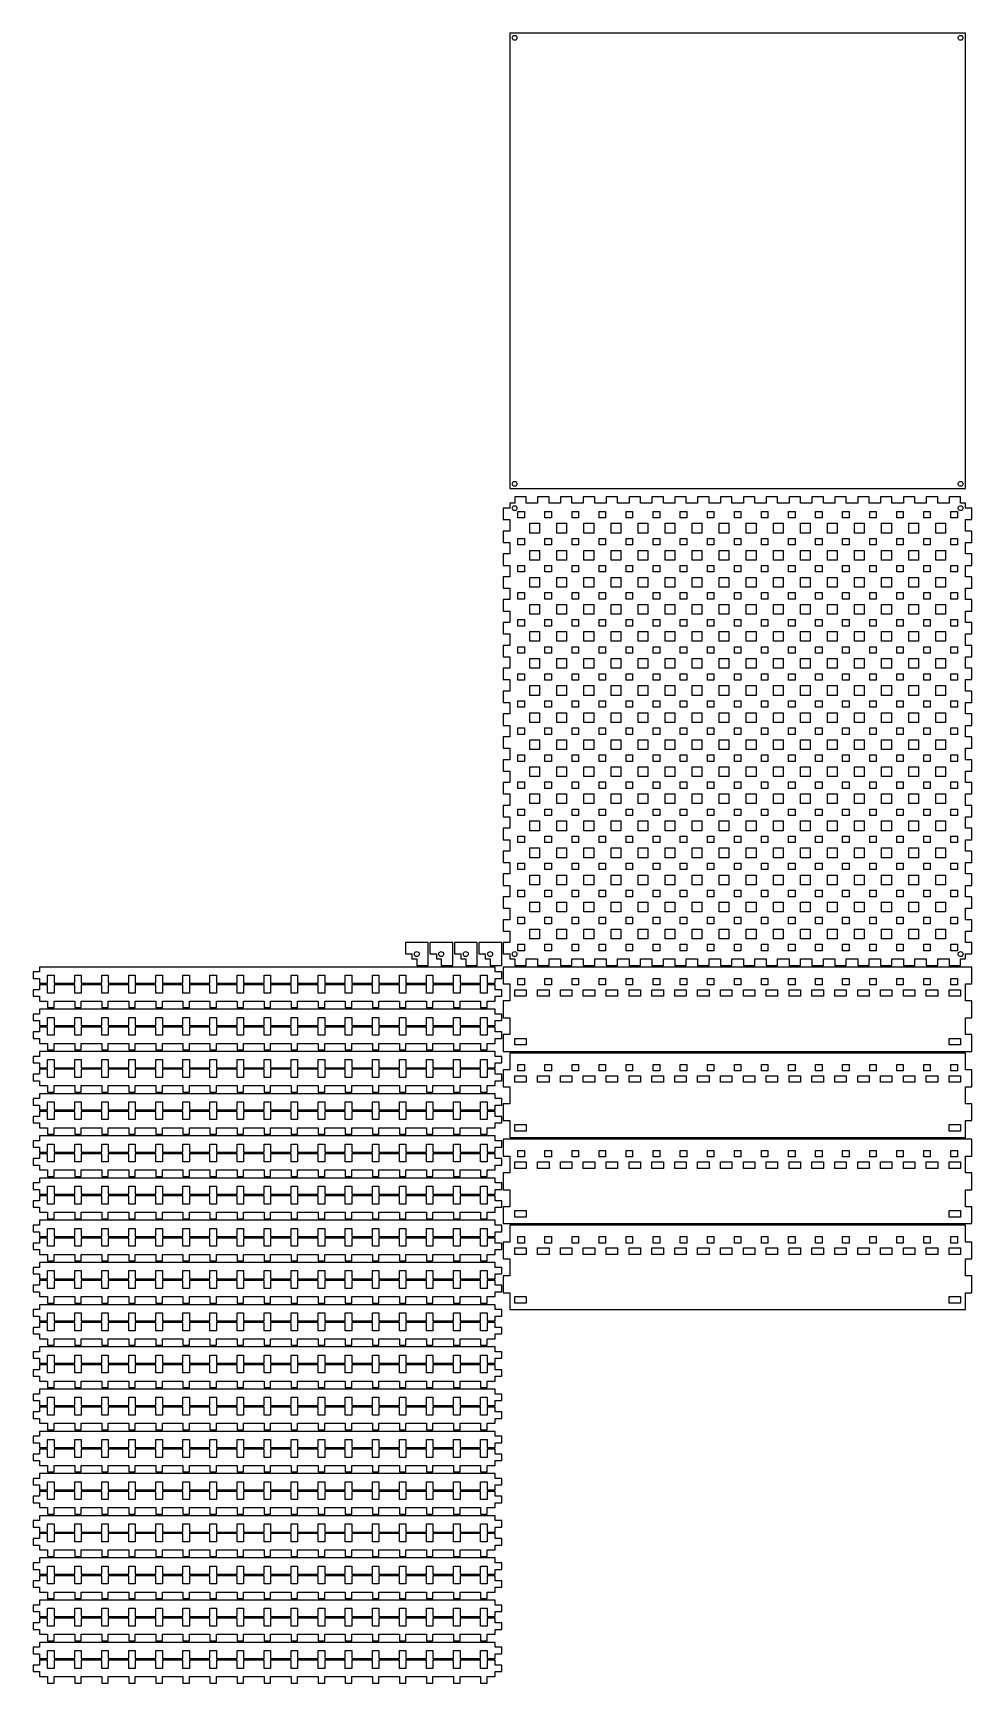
# Model space of a CAD drawing. Header units: metres. Extents: x -290 to 289, y -442 to 574.
import ezdxf

# ---------------------------------------------------------------- set-up
doc = ezdxf.new("R2010")
doc.units = ezdxf.units.M

msp = doc.modelspace()

# ---------------------------------------------------------------- linework, layer by layer
for p, q in [((284.667, 574.333), (4, 574.333)), ((4, 574.333), (4, 293.667)), ((5.5, 571.333), (5.5734, 571.797)), ((5.5734, 570.87), (5.5, 571.333)), ((5.5734, 571.797), (5.7865, 572.215)), ((5.7865, 570.452), (5.5734, 570.87)), ((5.7865, 572.215), (6.1183, 572.547)), ((6.1183, 570.12), (5.7865, 570.452)), ((6.1183, 572.547), (6.5365, 572.76)), ((6.5365, 569.907), (6.1183, 570.12)), ((6.5365, 572.76), (7, 572.833)), ((7, 569.833), (6.5365, 569.907)), ((7, 572.833), (7.4635, 572.76)), ((7.4635, 569.907), (7, 569.833)), ((7.4635, 572.76), (7.8817, 572.547)), ((7.8817, 570.12), (7.4635, 569.907)), ((7.8817, 572.547), (8.2135, 572.215)), ((8.2135, 570.452), (7.8817, 570.12)), ((8.2135, 572.215), (8.4266, 571.797)), ((8.4266, 570.87), (8.2135, 570.452)), ((8.4266, 571.797), (8.5, 571.333)), ((8.5, 571.333), (8.4266, 570.87)), ((280.167, 571.333), (280.24, 571.797)), ((280.24, 570.87), (280.167, 571.333)), ((280.24, 571.797), (280.453, 572.215)), ((280.453, 570.452), (280.24, 570.87)), ((280.453, 572.215), (280.785, 572.547)), ((280.785, 570.12), (280.453, 570.452)), ((280.785, 572.547), (281.203, 572.76)), ((281.203, 569.907), (280.785, 570.12)), ((281.203, 572.76), (281.667, 572.833)), ((281.667, 569.833), (281.203, 569.907)), ((281.667, 572.833), (282.13, 572.76)), ((282.13, 569.907), (281.667, 569.833)), ((282.13, 572.76), (282.548, 572.547)), ((282.548, 570.12), (282.13, 569.907)), ((282.548, 572.547), (282.88, 572.215)), ((282.88, 570.452), (282.548, 570.12)), ((282.88, 572.215), (283.093, 571.797)), ((283.093, 570.87), (282.88, 570.452)), ((283.093, 571.797), (283.167, 571.333)), ((283.167, 571.333), (283.093, 570.87)), ((284.667, 293.667), (284.667, 574.333)), ((5.5, 296.667), (5.5734, 297.13)), ((5.5734, 296.203), (5.5, 296.667)), ((5.5734, 297.13), (5.7865, 297.548)), ((5.7865, 295.785), (5.5734, 296.203)), ((5.7865, 297.548), (6.1183, 297.88)), ((6.1183, 295.453), (5.7865, 295.785)), ((6.1183, 297.88), (6.5365, 298.093)), ((6.5365, 295.24), (6.1183, 295.453)), ((6.5365, 298.093), (7, 298.167)), ((7, 295.167), (6.5365, 295.24)), ((7, 298.167), (7.4635, 298.093)), ((7.4635, 295.24), (7, 295.167)), ((7.4635, 298.093), (7.8817, 297.88)), ((7.8817, 295.453), (7.4635, 295.24)), ((7.8817, 297.88), (8.2135, 297.548)), ((8.2135, 295.785), (7.8817, 295.453)), ((8.2135, 297.548), (8.4266, 297.13)), ((8.4266, 296.203), (8.2135, 295.785)), ((8.4266, 297.13), (8.5, 296.667)), ((8.5, 296.667), (8.4266, 296.203)), ((280.167, 296.667), (280.24, 297.13)), ((280.24, 296.203), (280.167, 296.667)), ((280.24, 297.13), (280.453, 297.548)), ((280.453, 295.785), (280.24, 296.203)), ((280.453, 297.548), (280.785, 297.88)), ((280.785, 295.453), (280.453, 295.785)), ((280.785, 297.88), (281.203, 298.093)), ((281.203, 295.24), (280.785, 295.453)), ((281.203, 298.093), (281.667, 298.167)), ((281.667, 295.167), (281.203, 295.24)), ((281.667, 298.167), (282.13, 298.093)), ((282.13, 295.24), (281.667, 295.167)), ((282.13, 298.093), (282.548, 297.88)), ((282.548, 295.453), (282.13, 295.24)), ((282.548, 297.88), (282.88, 297.548)), ((282.88, 295.785), (282.548, 295.453)), ((282.88, 297.548), (283.093, 297.13)), ((283.093, 296.203), (282.88, 295.785)), ((283.093, 297.13), (283.167, 296.667)), ((283.167, 296.667), (283.093, 296.203)), ((4, 293.667), (284.667, 293.667)), ((7.0407, 284.667), (4, 284.667)), ((4, 284.667), (4, 281.626)), ((14.0813, 288.667), (7.0407, 288.667)), ((7.0407, 288.667), (7.0407, 284.667)), ((14.0813, 284.667), (14.0813, 288.667)), ((21.1219, 284.667), (14.0813, 284.667)), ((28.1626, 288.667), (21.1219, 288.667)), ((21.1219, 288.667), (21.1219, 284.667)), ((28.1626, 284.667), (28.1626, 288.667)), ((35.2032, 284.667), (28.1626, 284.667)), ((42.2439, 288.667), (35.2032, 288.667)), ((35.2032, 288.667), (35.2032, 284.667)), ((42.2439, 284.667), (42.2439, 288.667)), ((49.2845, 284.667), (42.2439, 284.667)), ((56.3252, 288.667), (49.2845, 288.667)), ((49.2845, 288.667), (49.2845, 284.667)), ((56.3252, 284.667), (56.3252, 288.667)), ((63.3658, 284.667), (56.3252, 284.667)), ((70.4065, 288.667), (63.3658, 288.667)), ((63.3658, 288.667), (63.3658, 284.667)), ((70.4065, 284.667), (70.4065, 288.667)), ((77.4471, 284.667), (70.4065, 284.667)), ((84.4878, 288.667), (77.4471, 288.667)), ((77.4471, 288.667), (77.4471, 284.667)), ((84.4878, 284.667), (84.4878, 288.667)), ((91.5284, 284.667), (84.4878, 284.667)), ((98.5691, 288.667), (91.5284, 288.667)), ((91.5284, 288.667), (91.5284, 284.667)), ((98.5691, 284.667), (98.5691, 288.667)), ((105.61, 284.667), (98.5691, 284.667)), ((112.65, 288.667), (105.61, 288.667)), ((105.61, 288.667), (105.61, 284.667)), ((112.65, 284.667), (112.65, 288.667)), ((119.691, 284.667), (112.65, 284.667)), ((126.732, 288.667), (119.691, 288.667)), ((119.691, 288.667), (119.691, 284.667)), ((126.732, 284.667), (126.732, 288.667)), ((133.772, 284.667), (126.732, 284.667)), ((140.813, 288.667), (133.772, 288.667)), ((133.772, 288.667), (133.772, 284.667)), ((140.813, 284.667), (140.813, 288.667)), ((147.854, 284.667), (140.813, 284.667)), ((154.894, 288.667), (147.854, 288.667)), ((147.854, 288.667), (147.854, 284.667)), ((154.894, 284.667), (154.894, 288.667)), ((161.935, 284.667), (154.894, 284.667)), ((168.976, 288.667), (161.935, 288.667)), ((161.935, 288.667), (161.935, 284.667)), ((168.976, 284.667), (168.976, 288.667)), ((176.016, 284.667), (168.976, 284.667)), ((183.057, 288.667), (176.016, 288.667)), ((176.016, 288.667), (176.016, 284.667)), ((183.057, 284.667), (183.057, 288.667)), ((190.098, 284.667), (183.057, 284.667)), ((197.138, 288.667), (190.098, 288.667)), ((190.098, 288.667), (190.098, 284.667)), ((197.138, 284.667), (197.138, 288.667)), ((204.179, 284.667), (197.138, 284.667)), ((211.219, 288.667), (204.179, 288.667)), ((204.179, 288.667), (204.179, 284.667)), ((211.219, 284.667), (211.219, 288.667)), ((218.26, 284.667), (211.219, 284.667)), ((225.301, 288.667), (218.26, 288.667)), ((218.26, 288.667), (218.26, 284.667)), ((225.301, 284.667), (225.301, 288.667)), ((232.341, 284.667), (225.301, 284.667)), ((239.382, 288.667), (232.341, 288.667)), ((232.341, 288.667), (232.341, 284.667)), ((239.382, 284.667), (239.382, 288.667)), ((246.423, 284.667), (239.382, 284.667)), ((253.463, 288.667), (246.423, 288.667)), ((246.423, 288.667), (246.423, 284.667)), ((253.463, 284.667), (253.463, 288.667)), ((260.504, 284.667), (253.463, 284.667)), ((267.545, 288.667), (260.504, 288.667)), ((260.504, 288.667), (260.504, 284.667)), ((267.545, 284.667), (267.545, 288.667)), ((274.585, 284.667), (267.545, 284.667)), ((281.626, 288.667), (274.585, 288.667)), ((274.585, 288.667), (274.585, 284.667)), ((281.626, 284.667), (281.626, 288.667)), ((284.667, 284.667), (281.626, 284.667)), ((284.667, 281.626), (284.667, 284.667)), ((4, 281.626), (0, 281.626)), ((0, 281.626), (0, 274.585)), ((0, 274.585), (4, 274.585)), ((4, 274.585), (4, 267.545)), ((5.5, 281.667), (5.5734, 282.13)), ((5.5734, 281.203), (5.5, 281.667)), ((5.5734, 282.13), (5.7865, 282.548)), ((5.7865, 280.785), (5.5734, 281.203)), ((5.7865, 282.548), (6.1183, 282.88)), ((6.1183, 280.453), (5.7865, 280.785)), ((6.1183, 282.88), (6.5365, 283.093)), ((6.5365, 280.24), (6.1183, 280.453)), ((6.5365, 283.093), (7, 283.167)), ((7, 280.167), (6.5365, 280.24)), ((7, 283.167), (7.4635, 283.093)), ((7.4635, 280.24), (7, 280.167)), ((7.4635, 283.093), (7.8817, 282.88)), ((7.8817, 280.453), (7.4635, 280.24)), ((7.8817, 282.88), (8.2135, 282.548)), ((8.2135, 280.785), (7.8817, 280.453)), ((8.2135, 282.548), (8.4266, 282.13)), ((8.4266, 281.203), (8.2135, 280.785)), ((8.4266, 282.13), (8.5, 281.667)), ((8.5, 281.667), (8.4266, 281.203)), ((9, 275.667), (9, 279.667)), ((9, 279.667), (13, 279.667)), ((13, 275.667), (9, 275.667)), ((13, 279.667), (13, 275.667)), ((25.6667, 275.667), (25.6667, 279.667)), ((25.6667, 279.667), (29.6667, 279.667)), ((29.6667, 275.667), (25.6667, 275.667)), ((29.6667, 279.667), (29.6667, 275.667)), ((42.3333, 275.667), (42.3333, 279.667)), ((42.3333, 279.667), (46.3333, 279.667)), ((46.3333, 275.667), (42.3333, 275.667)), ((46.3333, 279.667), (46.3333, 275.667)), ((59, 275.667), (59, 279.667)), ((59, 279.667), (63, 279.667)), ((63, 275.667), (59, 275.667)), ((63, 279.667), (63, 275.667)), ((75.6667, 275.667), (75.6667, 279.667)), ((75.6667, 279.667), (79.6667, 279.667)), ((79.6667, 275.667), (75.6667, 275.667)), ((79.6667, 279.667), (79.6667, 275.667)), ((92.3333, 275.667), (92.3333, 279.667)), ((92.3333, 279.667), (96.3333, 279.667)), ((96.3333, 275.667), (92.3333, 275.667)), ((96.3333, 279.667), (96.3333, 275.667)), ((109, 275.667), (109, 279.667)), ((109, 279.667), (113, 279.667)), ((113, 275.667), (109, 275.667)), ((113, 279.667), (113, 275.667)), ((125.667, 275.667), (125.667, 279.667)), ((125.667, 279.667), (129.667, 279.667)), ((129.667, 275.667), (125.667, 275.667)), ((129.667, 279.667), (129.667, 275.667)), ((142.333, 275.667), (142.333, 279.667)), ((142.333, 279.667), (146.333, 279.667)), ((146.333, 275.667), (142.333, 275.667)), ((146.333, 279.667), (146.333, 275.667)), ((159, 275.667), (159, 279.667)), ((159, 279.667), (163, 279.667)), ((163, 275.667), (159, 275.667)), ((163, 279.667), (163, 275.667)), ((175.667, 275.667), (175.667, 279.667)), ((175.667, 279.667), (179.667, 279.667)), ((179.667, 275.667), (175.667, 275.667)), ((179.667, 279.667), (179.667, 275.667)), ((192.333, 275.667), (192.333, 279.667)), ((192.333, 279.667), (196.333, 279.667)), ((196.333, 275.667), (192.333, 275.667)), ((196.333, 279.667), (196.333, 275.667)), ((209, 275.667), (209, 279.667)), ((209, 279.667), (213, 279.667)), ((213, 275.667), (209, 275.667)), ((213, 279.667), (213, 275.667)), ((225.667, 275.667), (225.667, 279.667)), ((225.667, 279.667), (229.667, 279.667)), ((229.667, 275.667), (225.667, 275.667)), ((229.667, 279.667), (229.667, 275.667)), ((242.333, 275.667), (242.333, 279.667)), ((242.333, 279.667), (246.333, 279.667)), ((246.333, 275.667), (242.333, 275.667)), ((246.333, 279.667), (246.333, 275.667)), ((259, 275.667), (259, 279.667)), ((259, 279.667), (263, 279.667)), ((263, 275.667), (259, 275.667)), ((263, 279.667), (263, 275.667)), ((275.667, 275.667), (275.667, 279.667)), ((275.667, 279.667), (279.667, 279.667)), ((279.667, 275.667), (275.667, 275.667)), ((279.667, 279.667), (279.667, 275.667)), ((280.167, 281.667), (280.24, 282.13)), ((280.24, 281.203), (280.167, 281.667)), ((280.24, 282.13), (280.453, 282.548)), ((280.453, 280.785), (280.24, 281.203)), ((280.453, 282.548), (280.785, 282.88)), ((280.785, 280.453), (280.453, 280.785)), ((280.785, 282.88), (281.203, 283.093)), ((281.203, 280.24), (280.785, 280.453)), ((281.203, 283.093), (281.667, 283.167)), ((281.667, 280.167), (281.203, 280.24)), ((281.667, 283.167), (282.13, 283.093)), ((282.13, 280.24), (281.667, 280.167)), ((282.13, 283.093), (282.548, 282.88)), ((282.548, 280.453), (282.13, 280.24)), ((282.548, 282.88), (282.88, 282.548)), ((282.88, 280.785), (282.548, 280.453)), ((282.88, 282.548), (283.093, 282.13)), ((283.093, 281.203), (282.88, 280.785)), ((283.093, 282.13), (283.167, 281.667)), ((283.167, 281.667), (283.093, 281.203)), ((288.667, 281.626), (284.667, 281.626)), ((284.667, 267.545), (284.667, 274.585)), ((284.667, 274.585), (288.667, 274.585)), ((288.667, 274.585), (288.667, 281.626)), ((4, 267.545), (0, 267.545)), ((0, 267.545), (0, 260.504)), ((16.3333, 266.333), (16.3333, 272.333)), ((16.3333, 272.333), (22.3333, 272.333)), ((22.3333, 266.333), (16.3333, 266.333)), ((22.3333, 272.333), (22.3333, 266.333)), ((33, 266.333), (33, 272.333)), ((33, 272.333), (39, 272.333)), ((39, 266.333), (33, 266.333)), ((39, 272.333), (39, 266.333)), ((49.6667, 266.333), (49.6667, 272.333)), ((49.6667, 272.333), (55.6667, 272.333)), ((55.6667, 266.333), (49.6667, 266.333)), ((55.6667, 272.333), (55.6667, 266.333)), ((66.3333, 266.333), (66.3333, 272.333)), ((66.3333, 272.333), (72.3333, 272.333)), ((72.3333, 266.333), (66.3333, 266.333)), ((72.3333, 272.333), (72.3333, 266.333)), ((83, 266.333), (83, 272.333)), ((83, 272.333), (89, 272.333)), ((89, 266.333), (83, 266.333)), ((89, 272.333), (89, 266.333)), ((99.6667, 266.333), (99.6667, 272.333)), ((99.6667, 272.333), (105.667, 272.333)), ((105.667, 266.333), (99.6667, 266.333)), ((105.667, 272.333), (105.667, 266.333)), ((116.333, 266.333), (116.333, 272.333)), ((116.333, 272.333), (122.333, 272.333)), ((122.333, 266.333), (116.333, 266.333)), ((122.333, 272.333), (122.333, 266.333)), ((133, 266.333), (133, 272.333)), ((133, 272.333), (139, 272.333)), ((139, 266.333), (133, 266.333)), ((139, 272.333), (139, 266.333)), ((149.667, 266.333), (149.667, 272.333)), ((149.667, 272.333), (155.667, 272.333)), ((155.667, 266.333), (149.667, 266.333)), ((155.667, 272.333), (155.667, 266.333)), ((166.333, 266.333), (166.333, 272.333)), ((166.333, 272.333), (172.333, 272.333)), ((172.333, 266.333), (166.333, 266.333)), ((172.333, 272.333), (172.333, 266.333)), ((183, 266.333), (183, 272.333)), ((183, 272.333), (189, 272.333)), ((189, 266.333), (183, 266.333)), ((189, 272.333), (189, 266.333)), ((199.667, 266.333), (199.667, 272.333)), ((199.667, 272.333), (205.667, 272.333)), ((205.667, 266.333), (199.667, 266.333)), ((205.667, 272.333), (205.667, 266.333)), ((216.333, 266.333), (216.333, 272.333)), ((216.333, 272.333), (222.333, 272.333)), ((222.333, 266.333), (216.333, 266.333)), ((222.333, 272.333), (222.333, 266.333)), ((233, 266.333), (233, 272.333)), ((233, 272.333), (239, 272.333)), ((239, 266.333), (233, 266.333)), ((239, 272.333), (239, 266.333)), ((249.667, 266.333), (249.667, 272.333)), ((249.667, 272.333), (255.667, 272.333)), ((255.667, 266.333), (249.667, 266.333)), ((255.667, 272.333), (255.667, 266.333)), ((266.333, 266.333), (266.333, 272.333)), ((266.333, 272.333), (272.333, 272.333)), ((272.333, 266.333), (266.333, 266.333)), ((272.333, 272.333), (272.333, 266.333)), ((288.667, 267.545), (284.667, 267.545)), ((288.667, 260.504), (288.667, 267.545)), ((0, 260.504), (4, 260.504)), ((4, 260.504), (4, 253.463)), ((9, 259), (9, 263)), ((9, 263), (13, 263)), ((13, 259), (9, 259)), ((13, 263), (13, 259)), ((16.3333, 249.667), (16.3333, 255.667)), ((16.3333, 255.667), (22.3333, 255.667)), ((22.3333, 255.667), (22.3333, 249.667)), ((25.6667, 259), (25.6667, 263)), ((25.6667, 263), (29.6667, 263)), ((29.6667, 259), (25.6667, 259)), ((29.6667, 263), (29.6667, 259)), ((33, 249.667), (33, 255.667)), ((33, 255.667), (39, 255.667)), ((39, 255.667), (39, 249.667)), ((42.3333, 259), (42.3333, 263)), ((42.3333, 263), (46.3333, 263)), ((46.3333, 259), (42.3333, 259)), ((46.3333, 263), (46.3333, 259)), ((49.6667, 249.667), (49.6667, 255.667)), ((49.6667, 255.667), (55.6667, 255.667)), ((55.6667, 255.667), (55.6667, 249.667)), ((59, 259), (59, 263)), ((59, 263), (63, 263)), ((63, 259), (59, 259)), ((63, 263), (63, 259)), ((66.3333, 249.667), (66.3333, 255.667)), ((66.3333, 255.667), (72.3333, 255.667)), ((72.3333, 255.667), (72.3333, 249.667)), ((75.6667, 259), (75.6667, 263)), ((75.6667, 263), (79.6667, 263)), ((79.6667, 259), (75.6667, 259)), ((79.6667, 263), (79.6667, 259)), ((83, 249.667), (83, 255.667)), ((83, 255.667), (89, 255.667)), ((89, 255.667), (89, 249.667)), ((92.3333, 259), (92.3333, 263)), ((92.3333, 263), (96.3333, 263)), ((96.3333, 259), (92.3333, 259)), ((96.3333, 263), (96.3333, 259)), ((99.6667, 249.667), (99.6667, 255.667)), ((99.6667, 255.667), (105.667, 255.667)), ((105.667, 255.667), (105.667, 249.667)), ((109, 259), (109, 263)), ((109, 263), (113, 263)), ((113, 259), (109, 259)), ((113, 263), (113, 259)), ((116.333, 249.667), (116.333, 255.667)), ((116.333, 255.667), (122.333, 255.667)), ((122.333, 255.667), (122.333, 249.667)), ((125.667, 259), (125.667, 263)), ((125.667, 263), (129.667, 263)), ((129.667, 259), (125.667, 259)), ((129.667, 263), (129.667, 259)), ((133, 249.667), (133, 255.667)), ((133, 255.667), (139, 255.667)), ((139, 255.667), (139, 249.667)), ((142.333, 259), (142.333, 263)), ((142.333, 263), (146.333, 263)), ((146.333, 259), (142.333, 259)), ((146.333, 263), (146.333, 259)), ((149.667, 249.667), (149.667, 255.667)), ((149.667, 255.667), (155.667, 255.667)), ((155.667, 255.667), (155.667, 249.667)), ((159, 259), (159, 263)), ((159, 263), (163, 263)), ((163, 259), (159, 259)), ((163, 263), (163, 259)), ((166.333, 249.667), (166.333, 255.667)), ((166.333, 255.667), (172.333, 255.667)), ((172.333, 255.667), (172.333, 249.667)), ((175.667, 259), (175.667, 263)), ((175.667, 263), (179.667, 263)), ((179.667, 259), (175.667, 259)), ((179.667, 263), (179.667, 259)), ((183, 249.667), (183, 255.667)), ((183, 255.667), (189, 255.667)), ((189, 255.667), (189, 249.667)), ((192.333, 259), (192.333, 263)), ((192.333, 263), (196.333, 263)), ((196.333, 259), (192.333, 259)), ((196.333, 263), (196.333, 259)), ((199.667, 249.667), (199.667, 255.667)), ((199.667, 255.667), (205.667, 255.667)), ((205.667, 255.667), (205.667, 249.667)), ((209, 259), (209, 263)), ((209, 263), (213, 263)), ((213, 259), (209, 259)), ((213, 263), (213, 259)), ((216.333, 249.667), (216.333, 255.667)), ((216.333, 255.667), (222.333, 255.667)), ((222.333, 255.667), (222.333, 249.667)), ((225.667, 259), (225.667, 263)), ((225.667, 263), (229.667, 263)), ((229.667, 259), (225.667, 259)), ((229.667, 263), (229.667, 259)), ((233, 249.667), (233, 255.667)), ((233, 255.667), (239, 255.667)), ((239, 255.667), (239, 249.667)), ((242.333, 259), (242.333, 263)), ((242.333, 263), (246.333, 263)), ((246.333, 259), (242.333, 259)), ((246.333, 263), (246.333, 259)), ((249.667, 249.667), (249.667, 255.667)), ((249.667, 255.667), (255.667, 255.667)), ((255.667, 255.667), (255.667, 249.667)), ((259, 259), (259, 263)), ((259, 263), (263, 263)), ((263, 259), (259, 259)), ((263, 263), (263, 259)), ((266.333, 249.667), (266.333, 255.667)), ((266.333, 255.667), (272.333, 255.667)), ((272.333, 255.667), (272.333, 249.667)), ((275.667, 259), (275.667, 263)), ((275.667, 263), (279.667, 263)), ((279.667, 259), (275.667, 259)), ((279.667, 263), (279.667, 259)), ((284.667, 253.463), (284.667, 260.504)), ((284.667, 260.504), (288.667, 260.504)), ((4, 253.463), (0, 253.463)), ((0, 253.463), (0, 246.423)), ((0, 246.423), (4, 246.423)), ((4, 246.423), (4, 239.382)), ((9, 242.333), (9, 246.333)), ((9, 246.333), (13, 246.333)), ((13, 246.333), (13, 242.333)), ((22.3333, 249.667), (16.3333, 249.667)), ((25.6667, 242.333), (25.6667, 246.333)), ((25.6667, 246.333), (29.6667, 246.333)), ((29.6667, 246.333), (29.6667, 242.333)), ((39, 249.667), (33, 249.667)), ((42.3333, 242.333), (42.3333, 246.333)), ((42.3333, 246.333), (46.3333, 246.333)), ((46.3333, 246.333), (46.3333, 242.333)), ((55.6667, 249.667), (49.6667, 249.667)), ((59, 242.333), (59, 246.333)), ((59, 246.333), (63, 246.333)), ((63, 246.333), (63, 242.333)), ((72.3333, 249.667), (66.3333, 249.667)), ((75.6667, 242.333), (75.6667, 246.333)), ((75.6667, 246.333), (79.6667, 246.333)), ((79.6667, 246.333), (79.6667, 242.333)), ((89, 249.667), (83, 249.667)), ((92.3333, 242.333), (92.3333, 246.333)), ((92.3333, 246.333), (96.3333, 246.333)), ((96.3333, 246.333), (96.3333, 242.333)), ((105.667, 249.667), (99.6667, 249.667)), ((109, 242.333), (109, 246.333)), ((109, 246.333), (113, 246.333)), ((113, 246.333), (113, 242.333)), ((122.333, 249.667), (116.333, 249.667)), ((125.667, 242.333), (125.667, 246.333)), ((125.667, 246.333), (129.667, 246.333)), ((129.667, 246.333), (129.667, 242.333)), ((139, 249.667), (133, 249.667)), ((142.333, 242.333), (142.333, 246.333)), ((142.333, 246.333), (146.333, 246.333)), ((146.333, 246.333), (146.333, 242.333)), ((155.667, 249.667), (149.667, 249.667)), ((159, 242.333), (159, 246.333)), ((159, 246.333), (163, 246.333)), ((163, 246.333), (163, 242.333)), ((172.333, 249.667), (166.333, 249.667)), ((175.667, 242.333), (175.667, 246.333)), ((175.667, 246.333), (179.667, 246.333)), ((179.667, 246.333), (179.667, 242.333)), ((189, 249.667), (183, 249.667)), ((192.333, 242.333), (192.333, 246.333)), ((192.333, 246.333), (196.333, 246.333)), ((196.333, 246.333), (196.333, 242.333)), ((205.667, 249.667), (199.667, 249.667)), ((209, 242.333), (209, 246.333)), ((209, 246.333), (213, 246.333)), ((213, 246.333), (213, 242.333)), ((222.333, 249.667), (216.333, 249.667)), ((225.667, 242.333), (225.667, 246.333)), ((225.667, 246.333), (229.667, 246.333)), ((229.667, 246.333), (229.667, 242.333)), ((239, 249.667), (233, 249.667)), ((242.333, 242.333), (242.333, 246.333)), ((242.333, 246.333), (246.333, 246.333)), ((246.333, 246.333), (246.333, 242.333)), ((255.667, 249.667), (249.667, 249.667)), ((259, 242.333), (259, 246.333)), ((259, 246.333), (263, 246.333)), ((263, 246.333), (263, 242.333)), ((272.333, 249.667), (266.333, 249.667)), ((275.667, 242.333), (275.667, 246.333)), ((275.667, 246.333), (279.667, 246.333)), ((279.667, 246.333), (279.667, 242.333)), ((288.667, 253.463), (284.667, 253.463)), ((284.667, 239.382), (284.667, 246.423)), ((284.667, 246.423), (288.667, 246.423)), ((288.667, 246.423), (288.667, 253.463)), ((4, 239.382), (0, 239.382)), ((0, 239.382), (0, 232.341)), ((13, 242.333), (9, 242.333)), ((16.3333, 233), (16.3333, 239)), ((16.3333, 239), (22.3333, 239)), ((22.3333, 239), (22.3333, 233)), ((29.6667, 242.333), (25.6667, 242.333)), ((33, 233), (33, 239)), ((33, 239), (39, 239)), ((39, 239), (39, 233)), ((46.3333, 242.333), (42.3333, 242.333)), ((49.6667, 233), (49.6667, 239)), ((49.6667, 239), (55.6667, 239)), ((55.6667, 239), (55.6667, 233)), ((63, 242.333), (59, 242.333)), ((66.3333, 233), (66.3333, 239)), ((66.3333, 239), (72.3333, 239)), ((72.3333, 239), (72.3333, 233)), ((79.6667, 242.333), (75.6667, 242.333)), ((83, 233), (83, 239)), ((83, 239), (89, 239)), ((89, 239), (89, 233)), ((96.3333, 242.333), (92.3333, 242.333)), ((99.6667, 233), (99.6667, 239)), ((99.6667, 239), (105.667, 239)), ((105.667, 239), (105.667, 233)), ((113, 242.333), (109, 242.333)), ((116.333, 233), (116.333, 239)), ((116.333, 239), (122.333, 239)), ((122.333, 239), (122.333, 233)), ((129.667, 242.333), (125.667, 242.333)), ((133, 233), (133, 239)), ((133, 239), (139, 239)), ((139, 239), (139, 233)), ((146.333, 242.333), (142.333, 242.333)), ((149.667, 233), (149.667, 239)), ((149.667, 239), (155.667, 239)), ((155.667, 239), (155.667, 233)), ((163, 242.333), (159, 242.333)), ((166.333, 233), (166.333, 239)), ((166.333, 239), (172.333, 239)), ((172.333, 239), (172.333, 233)), ((179.667, 242.333), (175.667, 242.333)), ((183, 233), (183, 239)), ((183, 239), (189, 239)), ((189, 239), (189, 233)), ((196.333, 242.333), (192.333, 242.333)), ((199.667, 233), (199.667, 239)), ((199.667, 239), (205.667, 239)), ((205.667, 239), (205.667, 233)), ((213, 242.333), (209, 242.333)), ((216.333, 233), (216.333, 239)), ((216.333, 239), (222.333, 239)), ((222.333, 239), (222.333, 233)), ((229.667, 242.333), (225.667, 242.333)), ((233, 233), (233, 239)), ((233, 239), (239, 239)), ((239, 239), (239, 233)), ((246.333, 242.333), (242.333, 242.333)), ((249.667, 233), (249.667, 239)), ((249.667, 239), (255.667, 239)), ((255.667, 239), (255.667, 233)), ((263, 242.333), (259, 242.333)), ((266.333, 233), (266.333, 239)), ((266.333, 239), (272.333, 239)), ((272.333, 239), (272.333, 233)), ((279.667, 242.333), (275.667, 242.333)), ((288.667, 239.382), (284.667, 239.382)), ((288.667, 232.341), (288.667, 239.382)), ((0, 232.341), (4, 232.341)), ((4, 225.301), (0, 225.301)), ((0, 225.301), (0, 218.26)), ((4, 232.341), (4, 225.301)), ((9, 225.667), (9, 229.667)), ((9, 229.667), (13, 229.667)), ((13, 225.667), (9, 225.667)), ((13, 229.667), (13, 225.667)), ((22.3333, 233), (16.3333, 233)), ((25.6667, 225.667), (25.6667, 229.667)), ((25.6667, 229.667), (29.6667, 229.667)), ((29.6667, 225.667), (25.6667, 225.667)), ((29.6667, 229.667), (29.6667, 225.667)), ((39, 233), (33, 233)), ((42.3333, 225.667), (42.3333, 229.667)), ((42.3333, 229.667), (46.3333, 229.667)), ((46.3333, 225.667), (42.3333, 225.667)), ((46.3333, 229.667), (46.3333, 225.667)), ((55.6667, 233), (49.6667, 233)), ((59, 225.667), (59, 229.667)), ((59, 229.667), (63, 229.667)), ((63, 225.667), (59, 225.667)), ((63, 229.667), (63, 225.667)), ((72.3333, 233), (66.3333, 233)), ((75.6667, 225.667), (75.6667, 229.667)), ((75.6667, 229.667), (79.6667, 229.667)), ((79.6667, 225.667), (75.6667, 225.667)), ((79.6667, 229.667), (79.6667, 225.667)), ((89, 233), (83, 233)), ((92.3333, 225.667), (92.3333, 229.667)), ((92.3333, 229.667), (96.3333, 229.667)), ((96.3333, 225.667), (92.3333, 225.667)), ((96.3333, 229.667), (96.3333, 225.667)), ((105.667, 233), (99.6667, 233)), ((109, 225.667), (109, 229.667)), ((109, 229.667), (113, 229.667)), ((113, 225.667), (109, 225.667)), ((113, 229.667), (113, 225.667)), ((122.333, 233), (116.333, 233)), ((125.667, 225.667), (125.667, 229.667)), ((125.667, 229.667), (129.667, 229.667)), ((129.667, 225.667), (125.667, 225.667)), ((129.667, 229.667), (129.667, 225.667)), ((139, 233), (133, 233)), ((142.333, 225.667), (142.333, 229.667)), ((142.333, 229.667), (146.333, 229.667)), ((146.333, 225.667), (142.333, 225.667)), ((146.333, 229.667), (146.333, 225.667)), ((155.667, 233), (149.667, 233)), ((159, 225.667), (159, 229.667)), ((159, 229.667), (163, 229.667)), ((163, 225.667), (159, 225.667)), ((163, 229.667), (163, 225.667)), ((172.333, 233), (166.333, 233)), ((175.667, 225.667), (175.667, 229.667)), ((175.667, 229.667), (179.667, 229.667)), ((179.667, 225.667), (175.667, 225.667)), ((179.667, 229.667), (179.667, 225.667)), ((189, 233), (183, 233)), ((192.333, 225.667), (192.333, 229.667)), ((192.333, 229.667), (196.333, 229.667)), ((196.333, 225.667), (192.333, 225.667)), ((196.333, 229.667), (196.333, 225.667)), ((205.667, 233), (199.667, 233)), ((209, 225.667), (209, 229.667)), ((209, 229.667), (213, 229.667)), ((213, 225.667), (209, 225.667)), ((213, 229.667), (213, 225.667)), ((222.333, 233), (216.333, 233)), ((225.667, 225.667), (225.667, 229.667)), ((225.667, 229.667), (229.667, 229.667)), ((229.667, 225.667), (225.667, 225.667)), ((229.667, 229.667), (229.667, 225.667)), ((239, 233), (233, 233)), ((242.333, 225.667), (242.333, 229.667)), ((242.333, 229.667), (246.333, 229.667)), ((246.333, 225.667), (242.333, 225.667)), ((246.333, 229.667), (246.333, 225.667)), ((255.667, 233), (249.667, 233)), ((259, 225.667), (259, 229.667)), ((259, 229.667), (263, 229.667)), ((263, 225.667), (259, 225.667)), ((263, 229.667), (263, 225.667)), ((272.333, 233), (266.333, 233)), ((275.667, 225.667), (275.667, 229.667)), ((275.667, 229.667), (279.667, 229.667)), ((279.667, 225.667), (275.667, 225.667)), ((279.667, 229.667), (279.667, 225.667)), ((284.667, 225.301), (284.667, 232.341)), ((284.667, 232.341), (288.667, 232.341)), ((288.667, 225.301), (284.667, 225.301)), ((288.667, 218.26), (288.667, 225.301)), ((0, 218.26), (4, 218.26)), ((4, 218.26), (4, 211.219)), ((16.3333, 216.333), (16.3333, 222.333)), ((16.3333, 222.333), (22.3333, 222.333)), ((22.3333, 216.333), (16.3333, 216.333)), ((22.3333, 222.333), (22.3333, 216.333)), ((33, 216.333), (33, 222.333)), ((33, 222.333), (39, 222.333)), ((39, 216.333), (33, 216.333)), ((39, 222.333), (39, 216.333)), ((49.6667, 216.333), (49.6667, 222.333)), ((49.6667, 222.333), (55.6667, 222.333)), ((55.6667, 216.333), (49.6667, 216.333)), ((55.6667, 222.333), (55.6667, 216.333)), ((66.3333, 216.333), (66.3333, 222.333)), ((66.3333, 222.333), (72.3333, 222.333)), ((72.3333, 216.333), (66.3333, 216.333)), ((72.3333, 222.333), (72.3333, 216.333)), ((83, 216.333), (83, 222.333)), ((83, 222.333), (89, 222.333)), ((89, 216.333), (83, 216.333)), ((89, 222.333), (89, 216.333)), ((99.6667, 216.333), (99.6667, 222.333)), ((99.6667, 222.333), (105.667, 222.333)), ((105.667, 216.333), (99.6667, 216.333)), ((105.667, 222.333), (105.667, 216.333)), ((116.333, 216.333), (116.333, 222.333)), ((116.333, 222.333), (122.333, 222.333)), ((122.333, 216.333), (116.333, 216.333)), ((122.333, 222.333), (122.333, 216.333)), ((133, 216.333), (133, 222.333)), ((133, 222.333), (139, 222.333)), ((139, 216.333), (133, 216.333)), ((139, 222.333), (139, 216.333)), ((149.667, 216.333), (149.667, 222.333)), ((149.667, 222.333), (155.667, 222.333)), ((155.667, 216.333), (149.667, 216.333)), ((155.667, 222.333), (155.667, 216.333)), ((166.333, 216.333), (166.333, 222.333)), ((166.333, 222.333), (172.333, 222.333)), ((172.333, 216.333), (166.333, 216.333)), ((172.333, 222.333), (172.333, 216.333)), ((183, 216.333), (183, 222.333)), ((183, 222.333), (189, 222.333)), ((189, 216.333), (183, 216.333)), ((189, 222.333), (189, 216.333)), ((199.667, 216.333), (199.667, 222.333)), ((199.667, 222.333), (205.667, 222.333)), ((205.667, 216.333), (199.667, 216.333)), ((205.667, 222.333), (205.667, 216.333)), ((216.333, 216.333), (216.333, 222.333)), ((216.333, 222.333), (222.333, 222.333)), ((222.333, 216.333), (216.333, 216.333)), ((222.333, 222.333), (222.333, 216.333)), ((233, 216.333), (233, 222.333)), ((233, 222.333), (239, 222.333)), ((239, 216.333), (233, 216.333)), ((239, 222.333), (239, 216.333)), ((249.667, 216.333), (249.667, 222.333)), ((249.667, 222.333), (255.667, 222.333)), ((255.667, 216.333), (249.667, 216.333)), ((255.667, 222.333), (255.667, 216.333)), ((266.333, 216.333), (266.333, 222.333)), ((266.333, 222.333), (272.333, 222.333)), ((272.333, 216.333), (266.333, 216.333)), ((272.333, 222.333), (272.333, 216.333)), ((284.667, 211.219), (284.667, 218.26)), ((284.667, 218.26), (288.667, 218.26)), ((4, 211.219), (0, 211.219)), ((0, 211.219), (0, 204.179)), ((0, 204.179), (4, 204.179)), ((4, 204.179), (4, 197.138)), ((9, 209), (9, 213)), ((9, 213), (13, 213)), ((13, 209), (9, 209)), ((13, 213), (13, 209)), ((16.3333, 199.667), (16.3333, 205.667)), ((16.3333, 205.667), (22.3333, 205.667)), ((22.3333, 205.667), (22.3333, 199.667)), ((25.6667, 209), (25.6667, 213)), ((25.6667, 213), (29.6667, 213)), ((29.6667, 209), (25.6667, 209)), ((29.6667, 213), (29.6667, 209)), ((33, 199.667), (33, 205.667)), ((33, 205.667), (39, 205.667)), ((39, 205.667), (39, 199.667)), ((42.3333, 209), (42.3333, 213)), ((42.3333, 213), (46.3333, 213)), ((46.3333, 209), (42.3333, 209)), ((46.3333, 213), (46.3333, 209)), ((49.6667, 199.667), (49.6667, 205.667)), ((49.6667, 205.667), (55.6667, 205.667)), ((55.6667, 205.667), (55.6667, 199.667)), ((59, 209), (59, 213)), ((59, 213), (63, 213)), ((63, 209), (59, 209)), ((63, 213), (63, 209)), ((66.3333, 199.667), (66.3333, 205.667)), ((66.3333, 205.667), (72.3333, 205.667)), ((72.3333, 205.667), (72.3333, 199.667)), ((75.6667, 209), (75.6667, 213)), ((75.6667, 213), (79.6667, 213)), ((79.6667, 209), (75.6667, 209)), ((79.6667, 213), (79.6667, 209)), ((83, 199.667), (83, 205.667)), ((83, 205.667), (89, 205.667)), ((89, 205.667), (89, 199.667)), ((92.3333, 209), (92.3333, 213)), ((92.3333, 213), (96.3333, 213)), ((96.3333, 209), (92.3333, 209)), ((96.3333, 213), (96.3333, 209)), ((99.6667, 199.667), (99.6667, 205.667)), ((99.6667, 205.667), (105.667, 205.667)), ((105.667, 205.667), (105.667, 199.667)), ((109, 209), (109, 213)), ((109, 213), (113, 213)), ((113, 209), (109, 209)), ((113, 213), (113, 209)), ((116.333, 199.667), (116.333, 205.667)), ((116.333, 205.667), (122.333, 205.667)), ((122.333, 205.667), (122.333, 199.667)), ((125.667, 209), (125.667, 213)), ((125.667, 213), (129.667, 213)), ((129.667, 209), (125.667, 209)), ((129.667, 213), (129.667, 209)), ((133, 199.667), (133, 205.667)), ((133, 205.667), (139, 205.667)), ((139, 205.667), (139, 199.667)), ((142.333, 209), (142.333, 213)), ((142.333, 213), (146.333, 213)), ((146.333, 209), (142.333, 209)), ((146.333, 213), (146.333, 209)), ((149.667, 199.667), (149.667, 205.667)), ((149.667, 205.667), (155.667, 205.667)), ((155.667, 205.667), (155.667, 199.667)), ((159, 209), (159, 213)), ((159, 213), (163, 213)), ((163, 209), (159, 209)), ((163, 213), (163, 209)), ((166.333, 199.667), (166.333, 205.667)), ((166.333, 205.667), (172.333, 205.667)), ((172.333, 205.667), (172.333, 199.667)), ((175.667, 209), (175.667, 213)), ((175.667, 213), (179.667, 213)), ((179.667, 209), (175.667, 209)), ((179.667, 213), (179.667, 209)), ((183, 199.667), (183, 205.667)), ((183, 205.667), (189, 205.667)), ((189, 205.667), (189, 199.667)), ((192.333, 209), (192.333, 213)), ((192.333, 213), (196.333, 213)), ((196.333, 209), (192.333, 209)), ((196.333, 213), (196.333, 209)), ((199.667, 199.667), (199.667, 205.667)), ((199.667, 205.667), (205.667, 205.667)), ((205.667, 205.667), (205.667, 199.667)), ((209, 209), (209, 213)), ((209, 213), (213, 213)), ((213, 209), (209, 209)), ((213, 213), (213, 209)), ((216.333, 199.667), (216.333, 205.667)), ((216.333, 205.667), (222.333, 205.667)), ((222.333, 205.667), (222.333, 199.667)), ((225.667, 209), (225.667, 213)), ((225.667, 213), (229.667, 213)), ((229.667, 209), (225.667, 209)), ((229.667, 213), (229.667, 209)), ((233, 199.667), (233, 205.667)), ((233, 205.667), (239, 205.667)), ((239, 205.667), (239, 199.667)), ((242.333, 209), (242.333, 213)), ((242.333, 213), (246.333, 213)), ((246.333, 209), (242.333, 209)), ((246.333, 213), (246.333, 209)), ((249.667, 199.667), (249.667, 205.667)), ((249.667, 205.667), (255.667, 205.667)), ((255.667, 205.667), (255.667, 199.667)), ((259, 209), (259, 213)), ((259, 213), (263, 213)), ((263, 209), (259, 209)), ((263, 213), (263, 209)), ((266.333, 199.667), (266.333, 205.667)), ((266.333, 205.667), (272.333, 205.667)), ((272.333, 205.667), (272.333, 199.667)), ((275.667, 209), (275.667, 213)), ((275.667, 213), (279.667, 213)), ((279.667, 209), (275.667, 209)), ((279.667, 213), (279.667, 209)), ((288.667, 211.219), (284.667, 211.219)), ((284.667, 197.138), (284.667, 204.179)), ((284.667, 204.179), (288.667, 204.179)), ((288.667, 204.179), (288.667, 211.219)), ((4, 197.138), (0, 197.138)), ((0, 197.138), (0, 190.098)), ((9, 192.333), (9, 196.333)), ((9, 196.333), (13, 196.333)), ((13, 196.333), (13, 192.333)), ((22.3333, 199.667), (16.3333, 199.667)), ((25.6667, 192.333), (25.6667, 196.333)), ((25.6667, 196.333), (29.6667, 196.333)), ((29.6667, 196.333), (29.6667, 192.333)), ((39, 199.667), (33, 199.667)), ((42.3333, 192.333), (42.3333, 196.333)), ((42.3333, 196.333), (46.3333, 196.333)), ((46.3333, 196.333), (46.3333, 192.333)), ((55.6667, 199.667), (49.6667, 199.667)), ((59, 192.333), (59, 196.333)), ((59, 196.333), (63, 196.333)), ((63, 196.333), (63, 192.333)), ((72.3333, 199.667), (66.3333, 199.667)), ((75.6667, 192.333), (75.6667, 196.333)), ((75.6667, 196.333), (79.6667, 196.333)), ((79.6667, 196.333), (79.6667, 192.333)), ((89, 199.667), (83, 199.667)), ((92.3333, 192.333), (92.3333, 196.333)), ((92.3333, 196.333), (96.3333, 196.333)), ((96.3333, 196.333), (96.3333, 192.333)), ((105.667, 199.667), (99.6667, 199.667)), ((109, 192.333), (109, 196.333)), ((109, 196.333), (113, 196.333)), ((113, 196.333), (113, 192.333)), ((122.333, 199.667), (116.333, 199.667)), ((125.667, 192.333), (125.667, 196.333)), ((125.667, 196.333), (129.667, 196.333)), ((129.667, 196.333), (129.667, 192.333)), ((139, 199.667), (133, 199.667)), ((142.333, 192.333), (142.333, 196.333)), ((142.333, 196.333), (146.333, 196.333)), ((146.333, 196.333), (146.333, 192.333)), ((155.667, 199.667), (149.667, 199.667)), ((159, 192.333), (159, 196.333)), ((159, 196.333), (163, 196.333)), ((163, 196.333), (163, 192.333)), ((172.333, 199.667), (166.333, 199.667)), ((175.667, 192.333), (175.667, 196.333)), ((175.667, 196.333), (179.667, 196.333)), ((179.667, 196.333), (179.667, 192.333)), ((189, 199.667), (183, 199.667)), ((192.333, 192.333), (192.333, 196.333)), ((192.333, 196.333), (196.333, 196.333)), ((196.333, 196.333), (196.333, 192.333)), ((205.667, 199.667), (199.667, 199.667)), ((209, 192.333), (209, 196.333)), ((209, 196.333), (213, 196.333)), ((213, 196.333), (213, 192.333)), ((222.333, 199.667), (216.333, 199.667)), ((225.667, 192.333), (225.667, 196.333)), ((225.667, 196.333), (229.667, 196.333)), ((229.667, 196.333), (229.667, 192.333)), ((239, 199.667), (233, 199.667)), ((242.333, 192.333), (242.333, 196.333)), ((242.333, 196.333), (246.333, 196.333)), ((246.333, 196.333), (246.333, 192.333)), ((255.667, 199.667), (249.667, 199.667)), ((259, 192.333), (259, 196.333)), ((259, 196.333), (263, 196.333)), ((263, 196.333), (263, 192.333)), ((272.333, 199.667), (266.333, 199.667)), ((275.667, 192.333), (275.667, 196.333)), ((275.667, 196.333), (279.667, 196.333)), ((279.667, 196.333), (279.667, 192.333)), ((288.667, 197.138), (284.667, 197.138)), ((288.667, 190.098), (288.667, 197.138)), ((0, 190.098), (4, 190.098)), ((4, 183.057), (0, 183.057)), ((0, 183.057), (0, 176.016)), ((4, 190.098), (4, 183.057)), ((13, 192.333), (9, 192.333)), ((16.3333, 183), (16.3333, 189)), ((16.3333, 189), (22.3333, 189)), ((22.3333, 183), (16.3333, 183)), ((22.3333, 189), (22.3333, 183)), ((29.6667, 192.333), (25.6667, 192.333)), ((33, 183), (33, 189)), ((33, 189), (39, 189)), ((39, 183), (33, 183)), ((39, 189), (39, 183)), ((46.3333, 192.333), (42.3333, 192.333)), ((49.6667, 183), (49.6667, 189)), ((49.6667, 189), (55.6667, 189)), ((55.6667, 183), (49.6667, 183)), ((55.6667, 189), (55.6667, 183)), ((63, 192.333), (59, 192.333)), ((66.3333, 183), (66.3333, 189)), ((66.3333, 189), (72.3333, 189)), ((72.3333, 183), (66.3333, 183)), ((72.3333, 189), (72.3333, 183)), ((79.6667, 192.333), (75.6667, 192.333)), ((83, 183), (83, 189)), ((83, 189), (89, 189)), ((89, 183), (83, 183)), ((89, 189), (89, 183)), ((96.3333, 192.333), (92.3333, 192.333)), ((99.6667, 183), (99.6667, 189)), ((99.6667, 189), (105.667, 189)), ((105.667, 183), (99.6667, 183)), ((105.667, 189), (105.667, 183)), ((113, 192.333), (109, 192.333)), ((116.333, 183), (116.333, 189)), ((116.333, 189), (122.333, 189)), ((122.333, 183), (116.333, 183)), ((122.333, 189), (122.333, 183)), ((129.667, 192.333), (125.667, 192.333)), ((133, 183), (133, 189)), ((133, 189), (139, 189)), ((139, 183), (133, 183)), ((139, 189), (139, 183)), ((146.333, 192.333), (142.333, 192.333)), ((149.667, 183), (149.667, 189)), ((149.667, 189), (155.667, 189)), ((155.667, 183), (149.667, 183)), ((155.667, 189), (155.667, 183)), ((163, 192.333), (159, 192.333)), ((166.333, 183), (166.333, 189)), ((166.333, 189), (172.333, 189)), ((172.333, 183), (166.333, 183)), ((172.333, 189), (172.333, 183)), ((179.667, 192.333), (175.667, 192.333)), ((183, 183), (183, 189)), ((183, 189), (189, 189)), ((189, 183), (183, 183)), ((189, 189), (189, 183)), ((196.333, 192.333), (192.333, 192.333)), ((199.667, 183), (199.667, 189)), ((199.667, 189), (205.667, 189)), ((205.667, 183), (199.667, 183)), ((205.667, 189), (205.667, 183)), ((213, 192.333), (209, 192.333)), ((216.333, 183), (216.333, 189)), ((216.333, 189), (222.333, 189)), ((222.333, 183), (216.333, 183)), ((222.333, 189), (222.333, 183)), ((229.667, 192.333), (225.667, 192.333)), ((233, 183), (233, 189)), ((233, 189), (239, 189)), ((239, 183), (233, 183)), ((239, 189), (239, 183)), ((246.333, 192.333), (242.333, 192.333)), ((249.667, 183), (249.667, 189)), ((249.667, 189), (255.667, 189)), ((255.667, 183), (249.667, 183)), ((255.667, 189), (255.667, 183)), ((263, 192.333), (259, 192.333)), ((266.333, 183), (266.333, 189)), ((266.333, 189), (272.333, 189)), ((272.333, 183), (266.333, 183)), ((272.333, 189), (272.333, 183)), ((279.667, 192.333), (275.667, 192.333)), ((284.667, 183.057), (284.667, 190.098)), ((284.667, 190.098), (288.667, 190.098)), ((288.667, 183.057), (284.667, 183.057)), ((288.667, 176.016), (288.667, 183.057)), ((0, 176.016), (4, 176.016)), ((4, 176.016), (4, 168.976)), ((9, 175.667), (9, 179.667)), ((9, 179.667), (13, 179.667)), ((13, 175.667), (9, 175.667)), ((13, 179.667), (13, 175.667)), ((25.6667, 175.667), (25.6667, 179.667)), ((25.6667, 179.667), (29.6667, 179.667)), ((29.6667, 175.667), (25.6667, 175.667)), ((29.6667, 179.667), (29.6667, 175.667)), ((42.3333, 175.667), (42.3333, 179.667)), ((42.3333, 179.667), (46.3333, 179.667)), ((46.3333, 175.667), (42.3333, 175.667)), ((46.3333, 179.667), (46.3333, 175.667)), ((59, 175.667), (59, 179.667)), ((59, 179.667), (63, 179.667)), ((63, 175.667), (59, 175.667)), ((63, 179.667), (63, 175.667)), ((75.6667, 175.667), (75.6667, 179.667)), ((75.6667, 179.667), (79.6667, 179.667)), ((79.6667, 175.667), (75.6667, 175.667)), ((79.6667, 179.667), (79.6667, 175.667)), ((92.3333, 175.667), (92.3333, 179.667)), ((92.3333, 179.667), (96.3333, 179.667)), ((96.3333, 175.667), (92.3333, 175.667)), ((96.3333, 179.667), (96.3333, 175.667)), ((109, 175.667), (109, 179.667)), ((109, 179.667), (113, 179.667)), ((113, 175.667), (109, 175.667)), ((113, 179.667), (113, 175.667)), ((125.667, 175.667), (125.667, 179.667)), ((125.667, 179.667), (129.667, 179.667)), ((129.667, 175.667), (125.667, 175.667)), ((129.667, 179.667), (129.667, 175.667)), ((142.333, 175.667), (142.333, 179.667)), ((142.333, 179.667), (146.333, 179.667)), ((146.333, 175.667), (142.333, 175.667)), ((146.333, 179.667), (146.333, 175.667)), ((159, 175.667), (159, 179.667)), ((159, 179.667), (163, 179.667)), ((163, 175.667), (159, 175.667)), ((163, 179.667), (163, 175.667)), ((175.667, 175.667), (175.667, 179.667)), ((175.667, 179.667), (179.667, 179.667)), ((179.667, 175.667), (175.667, 175.667)), ((179.667, 179.667), (179.667, 175.667)), ((192.333, 175.667), (192.333, 179.667)), ((192.333, 179.667), (196.333, 179.667)), ((196.333, 175.667), (192.333, 175.667)), ((196.333, 179.667), (196.333, 175.667)), ((209, 175.667), (209, 179.667)), ((209, 179.667), (213, 179.667)), ((213, 175.667), (209, 175.667)), ((213, 179.667), (213, 175.667)), ((225.667, 175.667), (225.667, 179.667)), ((225.667, 179.667), (229.667, 179.667)), ((229.667, 175.667), (225.667, 175.667)), ((229.667, 179.667), (229.667, 175.667)), ((242.333, 175.667), (242.333, 179.667)), ((242.333, 179.667), (246.333, 179.667)), ((246.333, 175.667), (242.333, 175.667)), ((246.333, 179.667), (246.333, 175.667)), ((259, 175.667), (259, 179.667)), ((259, 179.667), (263, 179.667)), ((263, 175.667), (259, 175.667)), ((263, 179.667), (263, 175.667)), ((275.667, 175.667), (275.667, 179.667)), ((275.667, 179.667), (279.667, 179.667)), ((279.667, 175.667), (275.667, 175.667)), ((279.667, 179.667), (279.667, 175.667)), ((284.667, 168.976), (284.667, 176.016)), ((284.667, 176.016), (288.667, 176.016)), ((4, 168.976), (0, 168.976)), ((0, 168.976), (0, 161.935)), ((9, 159), (9, 163)), ((9, 163), (13, 163)), ((13, 163), (13, 159)), ((16.3333, 166.333), (16.3333, 172.333)), ((16.3333, 172.333), (22.3333, 172.333)), ((22.3333, 166.333), (16.3333, 166.333)), ((22.3333, 172.333), (22.3333, 166.333)), ((25.6667, 159), (25.6667, 163)), ((25.6667, 163), (29.6667, 163)), ((29.6667, 163), (29.6667, 159)), ((33, 166.333), (33, 172.333)), ((33, 172.333), (39, 172.333)), ((39, 166.333), (33, 166.333)), ((39, 172.333), (39, 166.333)), ((42.3333, 159), (42.3333, 163)), ((42.3333, 163), (46.3333, 163)), ((46.3333, 163), (46.3333, 159)), ((49.6667, 166.333), (49.6667, 172.333)), ((49.6667, 172.333), (55.6667, 172.333)), ((55.6667, 166.333), (49.6667, 166.333)), ((55.6667, 172.333), (55.6667, 166.333)), ((59, 159), (59, 163)), ((59, 163), (63, 163)), ((63, 163), (63, 159)), ((66.3333, 166.333), (66.3333, 172.333)), ((66.3333, 172.333), (72.3333, 172.333)), ((72.3333, 166.333), (66.3333, 166.333)), ((72.3333, 172.333), (72.3333, 166.333)), ((75.6667, 159), (75.6667, 163)), ((75.6667, 163), (79.6667, 163)), ((79.6667, 163), (79.6667, 159)), ((83, 166.333), (83, 172.333)), ((83, 172.333), (89, 172.333)), ((89, 166.333), (83, 166.333)), ((89, 172.333), (89, 166.333)), ((92.3333, 159), (92.3333, 163)), ((92.3333, 163), (96.3333, 163)), ((96.3333, 163), (96.3333, 159)), ((99.6667, 166.333), (99.6667, 172.333)), ((99.6667, 172.333), (105.667, 172.333)), ((105.667, 166.333), (99.6667, 166.333)), ((105.667, 172.333), (105.667, 166.333)), ((109, 159), (109, 163)), ((109, 163), (113, 163)), ((113, 163), (113, 159)), ((116.333, 166.333), (116.333, 172.333)), ((116.333, 172.333), (122.333, 172.333)), ((122.333, 166.333), (116.333, 166.333)), ((122.333, 172.333), (122.333, 166.333)), ((125.667, 159), (125.667, 163)), ((125.667, 163), (129.667, 163)), ((129.667, 163), (129.667, 159)), ((133, 166.333), (133, 172.333)), ((133, 172.333), (139, 172.333)), ((139, 166.333), (133, 166.333)), ((139, 172.333), (139, 166.333)), ((142.333, 159), (142.333, 163)), ((142.333, 163), (146.333, 163)), ((146.333, 163), (146.333, 159)), ((149.667, 166.333), (149.667, 172.333)), ((149.667, 172.333), (155.667, 172.333)), ((155.667, 166.333), (149.667, 166.333)), ((155.667, 172.333), (155.667, 166.333)), ((159, 159), (159, 163)), ((159, 163), (163, 163)), ((163, 163), (163, 159)), ((166.333, 166.333), (166.333, 172.333)), ((166.333, 172.333), (172.333, 172.333)), ((172.333, 166.333), (166.333, 166.333)), ((172.333, 172.333), (172.333, 166.333)), ((175.667, 159), (175.667, 163)), ((175.667, 163), (179.667, 163)), ((179.667, 163), (179.667, 159)), ((183, 166.333), (183, 172.333)), ((183, 172.333), (189, 172.333)), ((189, 166.333), (183, 166.333)), ((189, 172.333), (189, 166.333)), ((192.333, 159), (192.333, 163)), ((192.333, 163), (196.333, 163)), ((196.333, 163), (196.333, 159)), ((199.667, 166.333), (199.667, 172.333)), ((199.667, 172.333), (205.667, 172.333)), ((205.667, 166.333), (199.667, 166.333)), ((205.667, 172.333), (205.667, 166.333)), ((209, 159), (209, 163)), ((209, 163), (213, 163)), ((213, 163), (213, 159)), ((216.333, 166.333), (216.333, 172.333)), ((216.333, 172.333), (222.333, 172.333)), ((222.333, 166.333), (216.333, 166.333)), ((222.333, 172.333), (222.333, 166.333)), ((225.667, 159), (225.667, 163)), ((225.667, 163), (229.667, 163)), ((229.667, 163), (229.667, 159)), ((233, 166.333), (233, 172.333)), ((233, 172.333), (239, 172.333)), ((239, 166.333), (233, 166.333)), ((239, 172.333), (239, 166.333)), ((242.333, 159), (242.333, 163)), ((242.333, 163), (246.333, 163)), ((246.333, 163), (246.333, 159)), ((249.667, 166.333), (249.667, 172.333)), ((249.667, 172.333), (255.667, 172.333)), ((255.667, 166.333), (249.667, 166.333)), ((255.667, 172.333), (255.667, 166.333)), ((259, 159), (259, 163)), ((259, 163), (263, 163)), ((263, 163), (263, 159)), ((266.333, 166.333), (266.333, 172.333)), ((266.333, 172.333), (272.333, 172.333)), ((272.333, 166.333), (266.333, 166.333)), ((272.333, 172.333), (272.333, 166.333)), ((275.667, 159), (275.667, 163)), ((275.667, 163), (279.667, 163)), ((279.667, 163), (279.667, 159)), ((288.667, 168.976), (284.667, 168.976)), ((288.667, 161.935), (288.667, 168.976)), ((0, 161.935), (4, 161.935)), ((4, 154.894), (0, 154.894)), ((0, 154.894), (0, 147.854)), ((4, 161.935), (4, 154.894)), ((13, 159), (9, 159)), ((16.3333, 149.667), (16.3333, 155.667)), ((16.3333, 155.667), (22.3333, 155.667)), ((22.3333, 155.667), (22.3333, 149.667)), ((29.6667, 159), (25.6667, 159)), ((33, 149.667), (33, 155.667)), ((33, 155.667), (39, 155.667)), ((39, 155.667), (39, 149.667)), ((46.3333, 159), (42.3333, 159)), ((49.6667, 149.667), (49.6667, 155.667)), ((49.6667, 155.667), (55.6667, 155.667)), ((55.6667, 155.667), (55.6667, 149.667)), ((63, 159), (59, 159)), ((66.3333, 149.667), (66.3333, 155.667)), ((66.3333, 155.667), (72.3333, 155.667)), ((72.3333, 155.667), (72.3333, 149.667)), ((79.6667, 159), (75.6667, 159)), ((83, 149.667), (83, 155.667)), ((83, 155.667), (89, 155.667)), ((89, 155.667), (89, 149.667)), ((96.3333, 159), (92.3333, 159)), ((99.6667, 149.667), (99.6667, 155.667)), ((99.6667, 155.667), (105.667, 155.667)), ((105.667, 155.667), (105.667, 149.667)), ((113, 159), (109, 159)), ((116.333, 149.667), (116.333, 155.667)), ((116.333, 155.667), (122.333, 155.667)), ((122.333, 155.667), (122.333, 149.667)), ((129.667, 159), (125.667, 159)), ((133, 149.667), (133, 155.667)), ((133, 155.667), (139, 155.667)), ((139, 155.667), (139, 149.667)), ((146.333, 159), (142.333, 159)), ((149.667, 149.667), (149.667, 155.667)), ((149.667, 155.667), (155.667, 155.667)), ((155.667, 155.667), (155.667, 149.667)), ((163, 159), (159, 159)), ((166.333, 149.667), (166.333, 155.667)), ((166.333, 155.667), (172.333, 155.667)), ((172.333, 155.667), (172.333, 149.667)), ((179.667, 159), (175.667, 159)), ((183, 149.667), (183, 155.667)), ((183, 155.667), (189, 155.667)), ((189, 155.667), (189, 149.667)), ((196.333, 159), (192.333, 159)), ((199.667, 149.667), (199.667, 155.667)), ((199.667, 155.667), (205.667, 155.667)), ((205.667, 155.667), (205.667, 149.667)), ((213, 159), (209, 159)), ((216.333, 149.667), (216.333, 155.667)), ((216.333, 155.667), (222.333, 155.667)), ((222.333, 155.667), (222.333, 149.667)), ((229.667, 159), (225.667, 159)), ((233, 149.667), (233, 155.667)), ((233, 155.667), (239, 155.667)), ((239, 155.667), (239, 149.667)), ((246.333, 159), (242.333, 159)), ((249.667, 149.667), (249.667, 155.667)), ((249.667, 155.667), (255.667, 155.667)), ((255.667, 155.667), (255.667, 149.667)), ((263, 159), (259, 159)), ((266.333, 149.667), (266.333, 155.667)), ((266.333, 155.667), (272.333, 155.667)), ((272.333, 155.667), (272.333, 149.667)), ((279.667, 159), (275.667, 159)), ((284.667, 154.894), (284.667, 161.935)), ((284.667, 161.935), (288.667, 161.935)), ((288.667, 154.894), (284.667, 154.894)), ((288.667, 147.854), (288.667, 154.894)), ((0, 147.854), (4, 147.854)), ((4, 147.854), (4, 140.813)), ((9, 142.333), (9, 146.333)), ((9, 146.333), (13, 146.333)), ((13, 142.333), (9, 142.333)), ((13, 146.333), (13, 142.333)), ((22.3333, 149.667), (16.3333, 149.667)), ((25.6667, 142.333), (25.6667, 146.333)), ((25.6667, 146.333), (29.6667, 146.333)), ((29.6667, 142.333), (25.6667, 142.333)), ((29.6667, 146.333), (29.6667, 142.333)), ((39, 149.667), (33, 149.667)), ((42.3333, 142.333), (42.3333, 146.333)), ((42.3333, 146.333), (46.3333, 146.333)), ((46.3333, 142.333), (42.3333, 142.333)), ((46.3333, 146.333), (46.3333, 142.333)), ((55.6667, 149.667), (49.6667, 149.667)), ((59, 142.333), (59, 146.333)), ((59, 146.333), (63, 146.333)), ((63, 142.333), (59, 142.333)), ((63, 146.333), (63, 142.333)), ((72.3333, 149.667), (66.3333, 149.667)), ((75.6667, 142.333), (75.6667, 146.333)), ((75.6667, 146.333), (79.6667, 146.333)), ((79.6667, 142.333), (75.6667, 142.333)), ((79.6667, 146.333), (79.6667, 142.333)), ((89, 149.667), (83, 149.667)), ((92.3333, 142.333), (92.3333, 146.333)), ((92.3333, 146.333), (96.3333, 146.333)), ((96.3333, 142.333), (92.3333, 142.333)), ((96.3333, 146.333), (96.3333, 142.333)), ((105.667, 149.667), (99.6667, 149.667)), ((109, 142.333), (109, 146.333)), ((109, 146.333), (113, 146.333)), ((113, 142.333), (109, 142.333)), ((113, 146.333), (113, 142.333)), ((122.333, 149.667), (116.333, 149.667)), ((125.667, 142.333), (125.667, 146.333)), ((125.667, 146.333), (129.667, 146.333)), ((129.667, 142.333), (125.667, 142.333)), ((129.667, 146.333), (129.667, 142.333)), ((139, 149.667), (133, 149.667)), ((142.333, 142.333), (142.333, 146.333)), ((142.333, 146.333), (146.333, 146.333)), ((146.333, 142.333), (142.333, 142.333)), ((146.333, 146.333), (146.333, 142.333)), ((155.667, 149.667), (149.667, 149.667)), ((159, 142.333), (159, 146.333)), ((159, 146.333), (163, 146.333)), ((163, 142.333), (159, 142.333)), ((163, 146.333), (163, 142.333)), ((172.333, 149.667), (166.333, 149.667)), ((175.667, 142.333), (175.667, 146.333)), ((175.667, 146.333), (179.667, 146.333)), ((179.667, 142.333), (175.667, 142.333)), ((179.667, 146.333), (179.667, 142.333)), ((189, 149.667), (183, 149.667)), ((192.333, 142.333), (192.333, 146.333)), ((192.333, 146.333), (196.333, 146.333)), ((196.333, 142.333), (192.333, 142.333)), ((196.333, 146.333), (196.333, 142.333)), ((205.667, 149.667), (199.667, 149.667)), ((209, 142.333), (209, 146.333)), ((209, 146.333), (213, 146.333)), ((213, 142.333), (209, 142.333)), ((213, 146.333), (213, 142.333)), ((222.333, 149.667), (216.333, 149.667)), ((225.667, 142.333), (225.667, 146.333)), ((225.667, 146.333), (229.667, 146.333)), ((229.667, 142.333), (225.667, 142.333)), ((229.667, 146.333), (229.667, 142.333)), ((239, 149.667), (233, 149.667)), ((242.333, 142.333), (242.333, 146.333)), ((242.333, 146.333), (246.333, 146.333)), ((246.333, 142.333), (242.333, 142.333)), ((246.333, 146.333), (246.333, 142.333)), ((255.667, 149.667), (249.667, 149.667)), ((259, 142.333), (259, 146.333)), ((259, 146.333), (263, 146.333)), ((263, 142.333), (259, 142.333)), ((263, 146.333), (263, 142.333)), ((272.333, 149.667), (266.333, 149.667)), ((275.667, 142.333), (275.667, 146.333)), ((275.667, 146.333), (279.667, 146.333)), ((279.667, 142.333), (275.667, 142.333)), ((279.667, 146.333), (279.667, 142.333)), ((284.667, 140.813), (284.667, 147.854)), ((284.667, 147.854), (288.667, 147.854)), ((4, 140.813), (0, 140.813)), ((0, 140.813), (0, 133.772)), ((0, 133.772), (4, 133.772)), ((4, 133.772), (4, 126.732)), ((16.3333, 133), (16.3333, 139)), ((16.3333, 139), (22.3333, 139)), ((22.3333, 133), (16.3333, 133)), ((22.3333, 139), (22.3333, 133)), ((33, 133), (33, 139)), ((33, 139), (39, 139)), ((39, 133), (33, 133)), ((39, 139), (39, 133)), ((49.6667, 133), (49.6667, 139)), ((49.6667, 139), (55.6667, 139)), ((55.6667, 133), (49.6667, 133)), ((55.6667, 139), (55.6667, 133)), ((66.3333, 133), (66.3333, 139)), ((66.3333, 139), (72.3333, 139)), ((72.3333, 133), (66.3333, 133)), ((72.3333, 139), (72.3333, 133)), ((83, 133), (83, 139)), ((83, 139), (89, 139)), ((89, 133), (83, 133)), ((89, 139), (89, 133)), ((99.6667, 133), (99.6667, 139)), ((99.6667, 139), (105.667, 139)), ((105.667, 133), (99.6667, 133)), ((105.667, 139), (105.667, 133)), ((116.333, 133), (116.333, 139)), ((116.333, 139), (122.333, 139)), ((122.333, 133), (116.333, 133)), ((122.333, 139), (122.333, 133)), ((133, 133), (133, 139)), ((133, 139), (139, 139)), ((139, 133), (133, 133)), ((139, 139), (139, 133)), ((149.667, 133), (149.667, 139)), ((149.667, 139), (155.667, 139)), ((155.667, 133), (149.667, 133)), ((155.667, 139), (155.667, 133)), ((166.333, 133), (166.333, 139)), ((166.333, 139), (172.333, 139)), ((172.333, 133), (166.333, 133)), ((172.333, 139), (172.333, 133)), ((183, 133), (183, 139)), ((183, 139), (189, 139)), ((189, 133), (183, 133)), ((189, 139), (189, 133)), ((199.667, 133), (199.667, 139)), ((199.667, 139), (205.667, 139)), ((205.667, 133), (199.667, 133)), ((205.667, 139), (205.667, 133)), ((216.333, 133), (216.333, 139)), ((216.333, 139), (222.333, 139)), ((222.333, 133), (216.333, 133)), ((222.333, 139), (222.333, 133)), ((233, 133), (233, 139)), ((233, 139), (239, 139)), ((239, 133), (233, 133)), ((239, 139), (239, 133)), ((249.667, 133), (249.667, 139)), ((249.667, 139), (255.667, 139)), ((255.667, 133), (249.667, 133)), ((255.667, 139), (255.667, 133)), ((266.333, 133), (266.333, 139)), ((266.333, 139), (272.333, 139)), ((272.333, 133), (266.333, 133)), ((272.333, 139), (272.333, 133)), ((288.667, 140.813), (284.667, 140.813)), ((284.667, 126.732), (284.667, 133.772)), ((284.667, 133.772), (288.667, 133.772)), ((288.667, 133.772), (288.667, 140.813)), ((4, 126.732), (0, 126.732)), ((0, 126.732), (0, 119.691)), ((9, 125.667), (9, 129.667)), ((9, 129.667), (13, 129.667)), ((13, 125.667), (9, 125.667)), ((13, 129.667), (13, 125.667)), ((16.3333, 116.333), (16.3333, 122.333)), ((16.3333, 122.333), (22.3333, 122.333)), ((22.3333, 122.333), (22.3333, 116.333)), ((25.6667, 125.667), (25.6667, 129.667)), ((25.6667, 129.667), (29.6667, 129.667)), ((29.6667, 125.667), (25.6667, 125.667)), ((29.6667, 129.667), (29.6667, 125.667)), ((33, 116.333), (33, 122.333)), ((33, 122.333), (39, 122.333)), ((39, 122.333), (39, 116.333)), ((42.3333, 125.667), (42.3333, 129.667)), ((42.3333, 129.667), (46.3333, 129.667)), ((46.3333, 125.667), (42.3333, 125.667)), ((46.3333, 129.667), (46.3333, 125.667)), ((49.6667, 116.333), (49.6667, 122.333)), ((49.6667, 122.333), (55.6667, 122.333)), ((55.6667, 122.333), (55.6667, 116.333)), ((59, 125.667), (59, 129.667)), ((59, 129.667), (63, 129.667)), ((63, 125.667), (59, 125.667)), ((63, 129.667), (63, 125.667)), ((66.3333, 116.333), (66.3333, 122.333)), ((66.3333, 122.333), (72.3333, 122.333)), ((72.3333, 122.333), (72.3333, 116.333)), ((75.6667, 125.667), (75.6667, 129.667)), ((75.6667, 129.667), (79.6667, 129.667)), ((79.6667, 125.667), (75.6667, 125.667)), ((79.6667, 129.667), (79.6667, 125.667)), ((83, 116.333), (83, 122.333)), ((83, 122.333), (89, 122.333)), ((89, 122.333), (89, 116.333)), ((92.3333, 125.667), (92.3333, 129.667)), ((92.3333, 129.667), (96.3333, 129.667)), ((96.3333, 125.667), (92.3333, 125.667)), ((96.3333, 129.667), (96.3333, 125.667)), ((99.6667, 116.333), (99.6667, 122.333)), ((99.6667, 122.333), (105.667, 122.333)), ((105.667, 122.333), (105.667, 116.333)), ((109, 125.667), (109, 129.667)), ((109, 129.667), (113, 129.667)), ((113, 125.667), (109, 125.667)), ((113, 129.667), (113, 125.667)), ((116.333, 116.333), (116.333, 122.333)), ((116.333, 122.333), (122.333, 122.333)), ((122.333, 122.333), (122.333, 116.333)), ((125.667, 125.667), (125.667, 129.667)), ((125.667, 129.667), (129.667, 129.667)), ((129.667, 125.667), (125.667, 125.667)), ((129.667, 129.667), (129.667, 125.667)), ((133, 116.333), (133, 122.333)), ((133, 122.333), (139, 122.333)), ((139, 122.333), (139, 116.333)), ((142.333, 125.667), (142.333, 129.667)), ((142.333, 129.667), (146.333, 129.667)), ((146.333, 125.667), (142.333, 125.667)), ((146.333, 129.667), (146.333, 125.667)), ((149.667, 116.333), (149.667, 122.333)), ((149.667, 122.333), (155.667, 122.333)), ((155.667, 122.333), (155.667, 116.333)), ((159, 125.667), (159, 129.667)), ((159, 129.667), (163, 129.667)), ((163, 125.667), (159, 125.667)), ((163, 129.667), (163, 125.667)), ((166.333, 116.333), (166.333, 122.333)), ((166.333, 122.333), (172.333, 122.333)), ((172.333, 122.333), (172.333, 116.333)), ((175.667, 125.667), (175.667, 129.667)), ((175.667, 129.667), (179.667, 129.667)), ((179.667, 125.667), (175.667, 125.667)), ((179.667, 129.667), (179.667, 125.667)), ((183, 116.333), (183, 122.333)), ((183, 122.333), (189, 122.333)), ((189, 122.333), (189, 116.333)), ((192.333, 125.667), (192.333, 129.667)), ((192.333, 129.667), (196.333, 129.667)), ((196.333, 125.667), (192.333, 125.667)), ((196.333, 129.667), (196.333, 125.667)), ((199.667, 116.333), (199.667, 122.333)), ((199.667, 122.333), (205.667, 122.333)), ((205.667, 122.333), (205.667, 116.333)), ((209, 125.667), (209, 129.667)), ((209, 129.667), (213, 129.667)), ((213, 125.667), (209, 125.667)), ((213, 129.667), (213, 125.667)), ((216.333, 116.333), (216.333, 122.333)), ((216.333, 122.333), (222.333, 122.333)), ((222.333, 122.333), (222.333, 116.333)), ((225.667, 125.667), (225.667, 129.667)), ((225.667, 129.667), (229.667, 129.667)), ((229.667, 125.667), (225.667, 125.667)), ((229.667, 129.667), (229.667, 125.667)), ((233, 116.333), (233, 122.333)), ((233, 122.333), (239, 122.333)), ((239, 122.333), (239, 116.333)), ((242.333, 125.667), (242.333, 129.667)), ((242.333, 129.667), (246.333, 129.667)), ((246.333, 125.667), (242.333, 125.667)), ((246.333, 129.667), (246.333, 125.667)), ((249.667, 116.333), (249.667, 122.333)), ((249.667, 122.333), (255.667, 122.333)), ((255.667, 122.333), (255.667, 116.333)), ((259, 125.667), (259, 129.667)), ((259, 129.667), (263, 129.667)), ((263, 125.667), (259, 125.667)), ((263, 129.667), (263, 125.667)), ((266.333, 116.333), (266.333, 122.333)), ((266.333, 122.333), (272.333, 122.333)), ((272.333, 122.333), (272.333, 116.333)), ((275.667, 125.667), (275.667, 129.667)), ((275.667, 129.667), (279.667, 129.667)), ((279.667, 125.667), (275.667, 125.667)), ((279.667, 129.667), (279.667, 125.667)), ((288.667, 126.732), (284.667, 126.732)), ((288.667, 119.691), (288.667, 126.732)), ((0, 119.691), (4, 119.691)), ((4, 112.65), (0, 112.65)), ((0, 112.65), (0, 105.61)), ((4, 119.691), (4, 112.65)), ((9, 109), (9, 113)), ((9, 113), (13, 113)), ((13, 113), (13, 109)), ((22.3333, 116.333), (16.3333, 116.333)), ((25.6667, 109), (25.6667, 113)), ((25.6667, 113), (29.6667, 113)), ((29.6667, 113), (29.6667, 109)), ((39, 116.333), (33, 116.333)), ((42.3333, 109), (42.3333, 113)), ((42.3333, 113), (46.3333, 113)), ((46.3333, 113), (46.3333, 109)), ((55.6667, 116.333), (49.6667, 116.333)), ((59, 109), (59, 113)), ((59, 113), (63, 113)), ((63, 113), (63, 109)), ((72.3333, 116.333), (66.3333, 116.333)), ((75.6667, 109), (75.6667, 113)), ((75.6667, 113), (79.6667, 113)), ((79.6667, 113), (79.6667, 109)), ((89, 116.333), (83, 116.333)), ((92.3333, 109), (92.3333, 113)), ((92.3333, 113), (96.3333, 113)), ((96.3333, 113), (96.3333, 109)), ((105.667, 116.333), (99.6667, 116.333)), ((109, 109), (109, 113)), ((109, 113), (113, 113)), ((113, 113), (113, 109)), ((122.333, 116.333), (116.333, 116.333)), ((125.667, 109), (125.667, 113)), ((125.667, 113), (129.667, 113)), ((129.667, 113), (129.667, 109)), ((139, 116.333), (133, 116.333)), ((142.333, 109), (142.333, 113)), ((142.333, 113), (146.333, 113)), ((146.333, 113), (146.333, 109)), ((155.667, 116.333), (149.667, 116.333)), ((159, 109), (159, 113)), ((159, 113), (163, 113)), ((163, 113), (163, 109)), ((172.333, 116.333), (166.333, 116.333)), ((175.667, 109), (175.667, 113)), ((175.667, 113), (179.667, 113)), ((179.667, 113), (179.667, 109)), ((189, 116.333), (183, 116.333)), ((192.333, 109), (192.333, 113)), ((192.333, 113), (196.333, 113)), ((196.333, 113), (196.333, 109)), ((205.667, 116.333), (199.667, 116.333)), ((209, 109), (209, 113)), ((209, 113), (213, 113)), ((213, 113), (213, 109)), ((222.333, 116.333), (216.333, 116.333)), ((225.667, 109), (225.667, 113)), ((225.667, 113), (229.667, 113)), ((229.667, 113), (229.667, 109)), ((239, 116.333), (233, 116.333)), ((242.333, 109), (242.333, 113)), ((242.333, 113), (246.333, 113)), ((246.333, 113), (246.333, 109)), ((255.667, 116.333), (249.667, 116.333)), ((259, 109), (259, 113)), ((259, 113), (263, 113)), ((263, 113), (263, 109)), ((272.333, 116.333), (266.333, 116.333)), ((275.667, 109), (275.667, 113)), ((275.667, 113), (279.667, 113)), ((279.667, 113), (279.667, 109)), ((284.667, 112.65), (284.667, 119.691)), ((284.667, 119.691), (288.667, 119.691)), ((288.667, 112.65), (284.667, 112.65)), ((288.667, 105.61), (288.667, 112.65)), ((0, 105.61), (4, 105.61)), ((4, 105.61), (4, 98.5691)), ((13, 109), (9, 109)), ((16.3333, 99.6667), (16.3333, 105.667)), ((16.3333, 105.667), (22.3333, 105.667)), ((22.3333, 105.667), (22.3333, 99.6667)), ((29.6667, 109), (25.6667, 109)), ((33, 99.6667), (33, 105.667)), ((33, 105.667), (39, 105.667)), ((39, 105.667), (39, 99.6667)), ((46.3333, 109), (42.3333, 109)), ((49.6667, 99.6667), (49.6667, 105.667)), ((49.6667, 105.667), (55.6667, 105.667)), ((55.6667, 105.667), (55.6667, 99.6667)), ((63, 109), (59, 109)), ((66.3333, 99.6667), (66.3333, 105.667)), ((66.3333, 105.667), (72.3333, 105.667)), ((72.3333, 105.667), (72.3333, 99.6667)), ((79.6667, 109), (75.6667, 109)), ((83, 99.6667), (83, 105.667)), ((83, 105.667), (89, 105.667)), ((89, 105.667), (89, 99.6667)), ((96.3333, 109), (92.3333, 109)), ((99.6667, 99.6667), (99.6667, 105.667)), ((99.6667, 105.667), (105.667, 105.667)), ((105.667, 105.667), (105.667, 99.6667)), ((113, 109), (109, 109)), ((116.333, 99.6667), (116.333, 105.667)), ((116.333, 105.667), (122.333, 105.667)), ((122.333, 105.667), (122.333, 99.6667)), ((129.667, 109), (125.667, 109)), ((133, 99.6667), (133, 105.667)), ((133, 105.667), (139, 105.667)), ((139, 105.667), (139, 99.6667)), ((146.333, 109), (142.333, 109)), ((149.667, 99.6667), (149.667, 105.667)), ((149.667, 105.667), (155.667, 105.667)), ((155.667, 105.667), (155.667, 99.6667)), ((163, 109), (159, 109)), ((166.333, 99.6667), (166.333, 105.667)), ((166.333, 105.667), (172.333, 105.667)), ((172.333, 105.667), (172.333, 99.6667)), ((179.667, 109), (175.667, 109)), ((183, 99.6667), (183, 105.667)), ((183, 105.667), (189, 105.667)), ((189, 105.667), (189, 99.6667)), ((196.333, 109), (192.333, 109)), ((199.667, 99.6667), (199.667, 105.667)), ((199.667, 105.667), (205.667, 105.667)), ((205.667, 105.667), (205.667, 99.6667)), ((213, 109), (209, 109)), ((216.333, 99.6667), (216.333, 105.667)), ((216.333, 105.667), (222.333, 105.667)), ((222.333, 105.667), (222.333, 99.6667)), ((229.667, 109), (225.667, 109)), ((233, 99.6667), (233, 105.667)), ((233, 105.667), (239, 105.667)), ((239, 105.667), (239, 99.6667)), ((246.333, 109), (242.333, 109)), ((249.667, 99.6667), (249.667, 105.667)), ((249.667, 105.667), (255.667, 105.667)), ((255.667, 105.667), (255.667, 99.6667)), ((263, 109), (259, 109)), ((266.333, 99.6667), (266.333, 105.667)), ((266.333, 105.667), (272.333, 105.667)), ((272.333, 105.667), (272.333, 99.6667)), ((279.667, 109), (275.667, 109)), ((284.667, 98.5691), (284.667, 105.61)), ((284.667, 105.61), (288.667, 105.61)), ((4, 98.5691), (0, 98.5691)), ((0, 98.5691), (0, 91.5284)), ((0, 91.5284), (4, 91.5284)), ((4, 91.5284), (4, 84.4878)), ((9, 92.3333), (9, 96.3333)), ((9, 96.3333), (13, 96.3333)), ((13, 92.3333), (9, 92.3333)), ((13, 96.3333), (13, 92.3333)), ((22.3333, 99.6667), (16.3333, 99.6667)), ((25.6667, 92.3333), (25.6667, 96.3333)), ((25.6667, 96.3333), (29.6667, 96.3333)), ((29.6667, 92.3333), (25.6667, 92.3333)), ((29.6667, 96.3333), (29.6667, 92.3333)), ((39, 99.6667), (33, 99.6667)), ((42.3333, 92.3333), (42.3333, 96.3333)), ((42.3333, 96.3333), (46.3333, 96.3333)), ((46.3333, 92.3333), (42.3333, 92.3333)), ((46.3333, 96.3333), (46.3333, 92.3333)), ((55.6667, 99.6667), (49.6667, 99.6667)), ((59, 92.3333), (59, 96.3333)), ((59, 96.3333), (63, 96.3333)), ((63, 92.3333), (59, 92.3333)), ((63, 96.3333), (63, 92.3333)), ((72.3333, 99.6667), (66.3333, 99.6667)), ((75.6667, 92.3333), (75.6667, 96.3333)), ((75.6667, 96.3333), (79.6667, 96.3333)), ((79.6667, 92.3333), (75.6667, 92.3333)), ((79.6667, 96.3333), (79.6667, 92.3333)), ((89, 99.6667), (83, 99.6667)), ((92.3333, 92.3333), (92.3333, 96.3333)), ((92.3333, 96.3333), (96.3333, 96.3333)), ((96.3333, 92.3333), (92.3333, 92.3333)), ((96.3333, 96.3333), (96.3333, 92.3333)), ((105.667, 99.6667), (99.6667, 99.6667)), ((109, 92.3333), (109, 96.3333)), ((109, 96.3333), (113, 96.3333)), ((113, 92.3333), (109, 92.3333)), ((113, 96.3333), (113, 92.3333)), ((122.333, 99.6667), (116.333, 99.6667)), ((125.667, 92.3333), (125.667, 96.3333)), ((125.667, 96.3333), (129.667, 96.3333)), ((129.667, 92.3333), (125.667, 92.3333)), ((129.667, 96.3333), (129.667, 92.3333)), ((139, 99.6667), (133, 99.6667)), ((142.333, 92.3333), (142.333, 96.3333)), ((142.333, 96.3333), (146.333, 96.3333)), ((146.333, 92.3333), (142.333, 92.3333)), ((146.333, 96.3333), (146.333, 92.3333)), ((155.667, 99.6667), (149.667, 99.6667)), ((159, 92.3333), (159, 96.3333)), ((159, 96.3333), (163, 96.3333)), ((163, 92.3333), (159, 92.3333)), ((163, 96.3333), (163, 92.3333)), ((172.333, 99.6667), (166.333, 99.6667)), ((175.667, 92.3333), (175.667, 96.3333)), ((175.667, 96.3333), (179.667, 96.3333)), ((179.667, 92.3333), (175.667, 92.3333)), ((179.667, 96.3333), (179.667, 92.3333)), ((189, 99.6667), (183, 99.6667)), ((192.333, 92.3333), (192.333, 96.3333)), ((192.333, 96.3333), (196.333, 96.3333)), ((196.333, 92.3333), (192.333, 92.3333)), ((196.333, 96.3333), (196.333, 92.3333)), ((205.667, 99.6667), (199.667, 99.6667)), ((209, 92.3333), (209, 96.3333)), ((209, 96.3333), (213, 96.3333)), ((213, 92.3333), (209, 92.3333)), ((213, 96.3333), (213, 92.3333)), ((222.333, 99.6667), (216.333, 99.6667)), ((225.667, 92.3333), (225.667, 96.3333)), ((225.667, 96.3333), (229.667, 96.3333)), ((229.667, 92.3333), (225.667, 92.3333)), ((229.667, 96.3333), (229.667, 92.3333)), ((239, 99.6667), (233, 99.6667)), ((242.333, 92.3333), (242.333, 96.3333)), ((242.333, 96.3333), (246.333, 96.3333)), ((246.333, 92.3333), (242.333, 92.3333)), ((246.333, 96.3333), (246.333, 92.3333)), ((255.667, 99.6667), (249.667, 99.6667)), ((259, 92.3333), (259, 96.3333)), ((259, 96.3333), (263, 96.3333)), ((263, 92.3333), (259, 92.3333)), ((263, 96.3333), (263, 92.3333)), ((272.333, 99.6667), (266.333, 99.6667)), ((275.667, 92.3333), (275.667, 96.3333)), ((275.667, 96.3333), (279.667, 96.3333)), ((279.667, 92.3333), (275.667, 92.3333)), ((279.667, 96.3333), (279.667, 92.3333)), ((288.667, 98.5691), (284.667, 98.5691)), ((284.667, 84.4878), (284.667, 91.5284)), ((284.667, 91.5284), (288.667, 91.5284)), ((288.667, 91.5284), (288.667, 98.5691)), ((4, 84.4878), (0, 84.4878)), ((0, 84.4878), (0, 77.4471)), ((16.3333, 83), (16.3333, 89)), ((16.3333, 89), (22.3333, 89)), ((22.3333, 83), (16.3333, 83)), ((22.3333, 89), (22.3333, 83)), ((33, 83), (33, 89)), ((33, 89), (39, 89)), ((39, 83), (33, 83)), ((39, 89), (39, 83)), ((49.6667, 83), (49.6667, 89)), ((49.6667, 89), (55.6667, 89)), ((55.6667, 83), (49.6667, 83)), ((55.6667, 89), (55.6667, 83)), ((66.3333, 83), (66.3333, 89)), ((66.3333, 89), (72.3333, 89)), ((72.3333, 83), (66.3333, 83)), ((72.3333, 89), (72.3333, 83)), ((83, 83), (83, 89)), ((83, 89), (89, 89)), ((89, 83), (83, 83)), ((89, 89), (89, 83)), ((99.6667, 83), (99.6667, 89)), ((99.6667, 89), (105.667, 89)), ((105.667, 83), (99.6667, 83)), ((105.667, 89), (105.667, 83)), ((116.333, 83), (116.333, 89)), ((116.333, 89), (122.333, 89)), ((122.333, 83), (116.333, 83)), ((122.333, 89), (122.333, 83)), ((133, 83), (133, 89)), ((133, 89), (139, 89)), ((139, 83), (133, 83)), ((139, 89), (139, 83)), ((149.667, 83), (149.667, 89)), ((149.667, 89), (155.667, 89)), ((155.667, 83), (149.667, 83)), ((155.667, 89), (155.667, 83)), ((166.333, 83), (166.333, 89)), ((166.333, 89), (172.333, 89)), ((172.333, 83), (166.333, 83)), ((172.333, 89), (172.333, 83)), ((183, 83), (183, 89)), ((183, 89), (189, 89)), ((189, 83), (183, 83)), ((189, 89), (189, 83)), ((199.667, 83), (199.667, 89)), ((199.667, 89), (205.667, 89)), ((205.667, 83), (199.667, 83)), ((205.667, 89), (205.667, 83)), ((216.333, 83), (216.333, 89)), ((216.333, 89), (222.333, 89)), ((222.333, 83), (216.333, 83)), ((222.333, 89), (222.333, 83)), ((233, 83), (233, 89)), ((233, 89), (239, 89)), ((239, 83), (233, 83)), ((239, 89), (239, 83)), ((249.667, 83), (249.667, 89)), ((249.667, 89), (255.667, 89)), ((255.667, 83), (249.667, 83)), ((255.667, 89), (255.667, 83)), ((266.333, 83), (266.333, 89)), ((266.333, 89), (272.333, 89)), ((272.333, 83), (266.333, 83)), ((272.333, 89), (272.333, 83)), ((288.667, 84.4878), (284.667, 84.4878)), ((288.667, 77.4471), (288.667, 84.4878)), ((0, 77.4471), (4, 77.4471)), ((4, 77.4471), (4, 70.4065)), ((9, 75.6667), (9, 79.6667)), ((9, 79.6667), (13, 79.6667)), ((13, 75.6667), (9, 75.6667)), ((13, 79.6667), (13, 75.6667)), ((16.3333, 66.3333), (16.3333, 72.3333)), ((16.3333, 72.3333), (22.3333, 72.3333)), ((22.3333, 72.3333), (22.3333, 66.3333)), ((25.6667, 75.6667), (25.6667, 79.6667)), ((25.6667, 79.6667), (29.6667, 79.6667)), ((29.6667, 75.6667), (25.6667, 75.6667)), ((29.6667, 79.6667), (29.6667, 75.6667)), ((33, 66.3333), (33, 72.3333)), ((33, 72.3333), (39, 72.3333)), ((39, 72.3333), (39, 66.3333)), ((42.3333, 75.6667), (42.3333, 79.6667)), ((42.3333, 79.6667), (46.3333, 79.6667)), ((46.3333, 75.6667), (42.3333, 75.6667)), ((46.3333, 79.6667), (46.3333, 75.6667)), ((49.6667, 66.3333), (49.6667, 72.3333)), ((49.6667, 72.3333), (55.6667, 72.3333)), ((55.6667, 72.3333), (55.6667, 66.3333)), ((59, 75.6667), (59, 79.6667)), ((59, 79.6667), (63, 79.6667)), ((63, 75.6667), (59, 75.6667)), ((63, 79.6667), (63, 75.6667)), ((66.3333, 66.3333), (66.3333, 72.3333)), ((66.3333, 72.3333), (72.3333, 72.3333)), ((72.3333, 72.3333), (72.3333, 66.3333)), ((75.6667, 75.6667), (75.6667, 79.6667)), ((75.6667, 79.6667), (79.6667, 79.6667)), ((79.6667, 75.6667), (75.6667, 75.6667)), ((79.6667, 79.6667), (79.6667, 75.6667)), ((83, 66.3333), (83, 72.3333)), ((83, 72.3333), (89, 72.3333)), ((89, 72.3333), (89, 66.3333)), ((92.3333, 75.6667), (92.3333, 79.6667)), ((92.3333, 79.6667), (96.3333, 79.6667)), ((96.3333, 75.6667), (92.3333, 75.6667)), ((96.3333, 79.6667), (96.3333, 75.6667)), ((99.6667, 66.3333), (99.6667, 72.3333)), ((99.6667, 72.3333), (105.667, 72.3333)), ((105.667, 72.3333), (105.667, 66.3333)), ((109, 75.6667), (109, 79.6667)), ((109, 79.6667), (113, 79.6667)), ((113, 75.6667), (109, 75.6667)), ((113, 79.6667), (113, 75.6667)), ((116.333, 66.3333), (116.333, 72.3333)), ((116.333, 72.3333), (122.333, 72.3333)), ((122.333, 72.3333), (122.333, 66.3333)), ((125.667, 75.6667), (125.667, 79.6667)), ((125.667, 79.6667), (129.667, 79.6667)), ((129.667, 75.6667), (125.667, 75.6667)), ((129.667, 79.6667), (129.667, 75.6667)), ((133, 66.3333), (133, 72.3333)), ((133, 72.3333), (139, 72.3333)), ((139, 72.3333), (139, 66.3333)), ((142.333, 75.6667), (142.333, 79.6667)), ((142.333, 79.6667), (146.333, 79.6667)), ((146.333, 75.6667), (142.333, 75.6667)), ((146.333, 79.6667), (146.333, 75.6667)), ((149.667, 66.3333), (149.667, 72.3333)), ((149.667, 72.3333), (155.667, 72.3333)), ((155.667, 72.3333), (155.667, 66.3333)), ((159, 75.6667), (159, 79.6667)), ((159, 79.6667), (163, 79.6667)), ((163, 75.6667), (159, 75.6667)), ((163, 79.6667), (163, 75.6667)), ((166.333, 66.3333), (166.333, 72.3333)), ((166.333, 72.3333), (172.333, 72.3333)), ((172.333, 72.3333), (172.333, 66.3333)), ((175.667, 75.6667), (175.667, 79.6667)), ((175.667, 79.6667), (179.667, 79.6667)), ((179.667, 75.6667), (175.667, 75.6667)), ((179.667, 79.6667), (179.667, 75.6667)), ((183, 66.3333), (183, 72.3333)), ((183, 72.3333), (189, 72.3333)), ((189, 72.3333), (189, 66.3333)), ((192.333, 75.6667), (192.333, 79.6667)), ((192.333, 79.6667), (196.333, 79.6667)), ((196.333, 75.6667), (192.333, 75.6667)), ((196.333, 79.6667), (196.333, 75.6667)), ((199.667, 66.3333), (199.667, 72.3333)), ((199.667, 72.3333), (205.667, 72.3333)), ((205.667, 72.3333), (205.667, 66.3333)), ((209, 75.6667), (209, 79.6667)), ((209, 79.6667), (213, 79.6667)), ((213, 75.6667), (209, 75.6667)), ((213, 79.6667), (213, 75.6667)), ((216.333, 66.3333), (216.333, 72.3333)), ((216.333, 72.3333), (222.333, 72.3333)), ((222.333, 72.3333), (222.333, 66.3333)), ((225.667, 75.6667), (225.667, 79.6667)), ((225.667, 79.6667), (229.667, 79.6667)), ((229.667, 75.6667), (225.667, 75.6667)), ((229.667, 79.6667), (229.667, 75.6667)), ((233, 66.3333), (233, 72.3333)), ((233, 72.3333), (239, 72.3333)), ((239, 72.3333), (239, 66.3333)), ((242.333, 75.6667), (242.333, 79.6667)), ((242.333, 79.6667), (246.333, 79.6667)), ((246.333, 75.6667), (242.333, 75.6667)), ((246.333, 79.6667), (246.333, 75.6667)), ((249.667, 66.3333), (249.667, 72.3333)), ((249.667, 72.3333), (255.667, 72.3333)), ((255.667, 72.3333), (255.667, 66.3333)), ((259, 75.6667), (259, 79.6667)), ((259, 79.6667), (263, 79.6667)), ((263, 75.6667), (259, 75.6667)), ((263, 79.6667), (263, 75.6667)), ((266.333, 66.3333), (266.333, 72.3333)), ((266.333, 72.3333), (272.333, 72.3333)), ((272.333, 72.3333), (272.333, 66.3333)), ((275.667, 75.6667), (275.667, 79.6667)), ((275.667, 79.6667), (279.667, 79.6667)), ((279.667, 75.6667), (275.667, 75.6667)), ((279.667, 79.6667), (279.667, 75.6667)), ((284.667, 70.4065), (284.667, 77.4471)), ((284.667, 77.4471), (288.667, 77.4471)), ((4, 70.4065), (0, 70.4065)), ((0, 70.4065), (0, 63.3658)), ((0, 63.3658), (4, 63.3658)), ((4, 63.3658), (4, 56.3252)), ((9, 59), (9, 63)), ((9, 63), (13, 63)), ((13, 63), (13, 59)), ((22.3333, 66.3333), (16.3333, 66.3333)), ((25.6667, 59), (25.6667, 63)), ((25.6667, 63), (29.6667, 63)), ((29.6667, 63), (29.6667, 59)), ((39, 66.3333), (33, 66.3333)), ((42.3333, 59), (42.3333, 63)), ((42.3333, 63), (46.3333, 63)), ((46.3333, 63), (46.3333, 59)), ((55.6667, 66.3333), (49.6667, 66.3333)), ((59, 59), (59, 63)), ((59, 63), (63, 63)), ((63, 63), (63, 59)), ((72.3333, 66.3333), (66.3333, 66.3333)), ((75.6667, 59), (75.6667, 63)), ((75.6667, 63), (79.6667, 63)), ((79.6667, 63), (79.6667, 59)), ((89, 66.3333), (83, 66.3333)), ((92.3333, 59), (92.3333, 63)), ((92.3333, 63), (96.3333, 63)), ((96.3333, 63), (96.3333, 59)), ((105.667, 66.3333), (99.6667, 66.3333)), ((109, 59), (109, 63)), ((109, 63), (113, 63)), ((113, 63), (113, 59)), ((122.333, 66.3333), (116.333, 66.3333)), ((125.667, 59), (125.667, 63)), ((125.667, 63), (129.667, 63)), ((129.667, 63), (129.667, 59)), ((139, 66.3333), (133, 66.3333)), ((142.333, 59), (142.333, 63)), ((142.333, 63), (146.333, 63)), ((146.333, 63), (146.333, 59)), ((155.667, 66.3333), (149.667, 66.3333)), ((159, 59), (159, 63)), ((159, 63), (163, 63)), ((163, 63), (163, 59)), ((172.333, 66.3333), (166.333, 66.3333)), ((175.667, 59), (175.667, 63)), ((175.667, 63), (179.667, 63)), ((179.667, 63), (179.667, 59)), ((189, 66.3333), (183, 66.3333)), ((192.333, 59), (192.333, 63)), ((192.333, 63), (196.333, 63)), ((196.333, 63), (196.333, 59)), ((205.667, 66.3333), (199.667, 66.3333)), ((209, 59), (209, 63)), ((209, 63), (213, 63)), ((213, 63), (213, 59)), ((222.333, 66.3333), (216.333, 66.3333)), ((225.667, 59), (225.667, 63)), ((225.667, 63), (229.667, 63)), ((229.667, 63), (229.667, 59)), ((239, 66.3333), (233, 66.3333)), ((242.333, 59), (242.333, 63)), ((242.333, 63), (246.333, 63)), ((246.333, 63), (246.333, 59)), ((255.667, 66.3333), (249.667, 66.3333)), ((259, 59), (259, 63)), ((259, 63), (263, 63)), ((263, 63), (263, 59)), ((272.333, 66.3333), (266.333, 66.3333)), ((275.667, 59), (275.667, 63)), ((275.667, 63), (279.667, 63)), ((279.667, 63), (279.667, 59)), ((288.667, 70.4065), (284.667, 70.4065)), ((284.667, 56.3252), (284.667, 63.3658)), ((284.667, 63.3658), (288.667, 63.3658)), ((288.667, 63.3658), (288.667, 70.4065)), ((4, 56.3252), (0, 56.3252)), ((0, 56.3252), (0, 49.2845)), ((13, 59), (9, 59)), ((16.3333, 49.6667), (16.3333, 55.6667)), ((16.3333, 55.6667), (22.3333, 55.6667)), ((22.3333, 55.6667), (22.3333, 49.6667)), ((29.6667, 59), (25.6667, 59)), ((33, 49.6667), (33, 55.6667)), ((33, 55.6667), (39, 55.6667)), ((39, 55.6667), (39, 49.6667)), ((46.3333, 59), (42.3333, 59)), ((49.6667, 49.6667), (49.6667, 55.6667)), ((49.6667, 55.6667), (55.6667, 55.6667)), ((55.6667, 55.6667), (55.6667, 49.6667)), ((63, 59), (59, 59)), ((66.3333, 49.6667), (66.3333, 55.6667)), ((66.3333, 55.6667), (72.3333, 55.6667)), ((72.3333, 55.6667), (72.3333, 49.6667)), ((79.6667, 59), (75.6667, 59)), ((83, 49.6667), (83, 55.6667)), ((83, 55.6667), (89, 55.6667)), ((89, 55.6667), (89, 49.6667)), ((96.3333, 59), (92.3333, 59)), ((99.6667, 49.6667), (99.6667, 55.6667)), ((99.6667, 55.6667), (105.667, 55.6667)), ((105.667, 55.6667), (105.667, 49.6667)), ((113, 59), (109, 59)), ((116.333, 49.6667), (116.333, 55.6667)), ((116.333, 55.6667), (122.333, 55.6667)), ((122.333, 55.6667), (122.333, 49.6667)), ((129.667, 59), (125.667, 59)), ((133, 49.6667), (133, 55.6667)), ((133, 55.6667), (139, 55.6667)), ((139, 55.6667), (139, 49.6667)), ((146.333, 59), (142.333, 59)), ((149.667, 49.6667), (149.667, 55.6667)), ((149.667, 55.6667), (155.667, 55.6667)), ((155.667, 55.6667), (155.667, 49.6667)), ((163, 59), (159, 59)), ((166.333, 49.6667), (166.333, 55.6667)), ((166.333, 55.6667), (172.333, 55.6667)), ((172.333, 55.6667), (172.333, 49.6667)), ((179.667, 59), (175.667, 59)), ((183, 49.6667), (183, 55.6667)), ((183, 55.6667), (189, 55.6667)), ((189, 55.6667), (189, 49.6667)), ((196.333, 59), (192.333, 59)), ((199.667, 49.6667), (199.667, 55.6667)), ((199.667, 55.6667), (205.667, 55.6667)), ((205.667, 55.6667), (205.667, 49.6667)), ((213, 59), (209, 59)), ((216.333, 49.6667), (216.333, 55.6667)), ((216.333, 55.6667), (222.333, 55.6667)), ((222.333, 55.6667), (222.333, 49.6667)), ((229.667, 59), (225.667, 59)), ((233, 49.6667), (233, 55.6667)), ((233, 55.6667), (239, 55.6667)), ((239, 55.6667), (239, 49.6667)), ((246.333, 59), (242.333, 59)), ((249.667, 49.6667), (249.667, 55.6667)), ((249.667, 55.6667), (255.667, 55.6667)), ((255.667, 55.6667), (255.667, 49.6667)), ((263, 59), (259, 59)), ((266.333, 49.6667), (266.333, 55.6667)), ((266.333, 55.6667), (272.333, 55.6667)), ((272.333, 55.6667), (272.333, 49.6667)), ((279.667, 59), (275.667, 59)), ((288.667, 56.3252), (284.667, 56.3252)), ((288.667, 49.2845), (288.667, 56.3252)), ((0, 49.2845), (4, 49.2845)), ((4, 42.2439), (0, 42.2439)), ((0, 42.2439), (0, 35.2032)), ((4, 49.2845), (4, 42.2439)), ((9, 42.3333), (9, 46.3333)), ((9, 46.3333), (13, 46.3333)), ((13, 42.3333), (9, 42.3333)), ((13, 46.3333), (13, 42.3333)), ((22.3333, 49.6667), (16.3333, 49.6667)), ((25.6667, 42.3333), (25.6667, 46.3333)), ((25.6667, 46.3333), (29.6667, 46.3333)), ((29.6667, 42.3333), (25.6667, 42.3333)), ((29.6667, 46.3333), (29.6667, 42.3333)), ((39, 49.6667), (33, 49.6667)), ((42.3333, 42.3333), (42.3333, 46.3333)), ((42.3333, 46.3333), (46.3333, 46.3333)), ((46.3333, 42.3333), (42.3333, 42.3333)), ((46.3333, 46.3333), (46.3333, 42.3333)), ((55.6667, 49.6667), (49.6667, 49.6667)), ((59, 42.3333), (59, 46.3333)), ((59, 46.3333), (63, 46.3333)), ((63, 42.3333), (59, 42.3333)), ((63, 46.3333), (63, 42.3333)), ((72.3333, 49.6667), (66.3333, 49.6667)), ((75.6667, 42.3333), (75.6667, 46.3333)), ((75.6667, 46.3333), (79.6667, 46.3333)), ((79.6667, 42.3333), (75.6667, 42.3333)), ((79.6667, 46.3333), (79.6667, 42.3333)), ((89, 49.6667), (83, 49.6667)), ((92.3333, 42.3333), (92.3333, 46.3333)), ((92.3333, 46.3333), (96.3333, 46.3333)), ((96.3333, 42.3333), (92.3333, 42.3333)), ((96.3333, 46.3333), (96.3333, 42.3333)), ((105.667, 49.6667), (99.6667, 49.6667)), ((109, 42.3333), (109, 46.3333)), ((109, 46.3333), (113, 46.3333)), ((113, 42.3333), (109, 42.3333)), ((113, 46.3333), (113, 42.3333)), ((122.333, 49.6667), (116.333, 49.6667)), ((125.667, 42.3333), (125.667, 46.3333)), ((125.667, 46.3333), (129.667, 46.3333)), ((129.667, 42.3333), (125.667, 42.3333)), ((129.667, 46.3333), (129.667, 42.3333)), ((139, 49.6667), (133, 49.6667)), ((142.333, 42.3333), (142.333, 46.3333)), ((142.333, 46.3333), (146.333, 46.3333)), ((146.333, 42.3333), (142.333, 42.3333)), ((146.333, 46.3333), (146.333, 42.3333)), ((155.667, 49.6667), (149.667, 49.6667)), ((159, 42.3333), (159, 46.3333)), ((159, 46.3333), (163, 46.3333)), ((163, 42.3333), (159, 42.3333)), ((163, 46.3333), (163, 42.3333)), ((172.333, 49.6667), (166.333, 49.6667)), ((175.667, 42.3333), (175.667, 46.3333)), ((175.667, 46.3333), (179.667, 46.3333)), ((179.667, 42.3333), (175.667, 42.3333)), ((179.667, 46.3333), (179.667, 42.3333)), ((189, 49.6667), (183, 49.6667)), ((192.333, 42.3333), (192.333, 46.3333)), ((192.333, 46.3333), (196.333, 46.3333)), ((196.333, 42.3333), (192.333, 42.3333)), ((196.333, 46.3333), (196.333, 42.3333)), ((205.667, 49.6667), (199.667, 49.6667)), ((209, 42.3333), (209, 46.3333)), ((209, 46.3333), (213, 46.3333)), ((213, 42.3333), (209, 42.3333)), ((213, 46.3333), (213, 42.3333)), ((222.333, 49.6667), (216.333, 49.6667)), ((225.667, 42.3333), (225.667, 46.3333)), ((225.667, 46.3333), (229.667, 46.3333)), ((229.667, 42.3333), (225.667, 42.3333)), ((229.667, 46.3333), (229.667, 42.3333)), ((239, 49.6667), (233, 49.6667)), ((242.333, 42.3333), (242.333, 46.3333)), ((242.333, 46.3333), (246.333, 46.3333)), ((246.333, 42.3333), (242.333, 42.3333)), ((246.333, 46.3333), (246.333, 42.3333)), ((255.667, 49.6667), (249.667, 49.6667)), ((259, 42.3333), (259, 46.3333)), ((259, 46.3333), (263, 46.3333)), ((263, 42.3333), (259, 42.3333)), ((263, 46.3333), (263, 42.3333)), ((272.333, 49.6667), (266.333, 49.6667)), ((275.667, 42.3333), (275.667, 46.3333)), ((275.667, 46.3333), (279.667, 46.3333)), ((279.667, 42.3333), (275.667, 42.3333)), ((279.667, 46.3333), (279.667, 42.3333)), ((284.667, 42.2439), (284.667, 49.2845)), ((284.667, 49.2845), (288.667, 49.2845)), ((288.667, 42.2439), (284.667, 42.2439)), ((288.667, 35.2032), (288.667, 42.2439)), ((0, 35.2032), (4, 35.2032)), ((4, 35.2032), (4, 28.1626)), ((16.3333, 33), (16.3333, 39)), ((16.3333, 39), (22.3333, 39)), ((22.3333, 33), (16.3333, 33)), ((22.3333, 39), (22.3333, 33)), ((33, 33), (33, 39)), ((33, 39), (39, 39)), ((39, 33), (33, 33)), ((39, 39), (39, 33)), ((49.6667, 33), (49.6667, 39)), ((49.6667, 39), (55.6667, 39)), ((55.6667, 33), (49.6667, 33)), ((55.6667, 39), (55.6667, 33)), ((66.3333, 33), (66.3333, 39)), ((66.3333, 39), (72.3333, 39)), ((72.3333, 33), (66.3333, 33)), ((72.3333, 39), (72.3333, 33)), ((83, 33), (83, 39)), ((83, 39), (89, 39)), ((89, 33), (83, 33)), ((89, 39), (89, 33)), ((99.6667, 33), (99.6667, 39)), ((99.6667, 39), (105.667, 39)), ((105.667, 33), (99.6667, 33)), ((105.667, 39), (105.667, 33)), ((116.333, 33), (116.333, 39)), ((116.333, 39), (122.333, 39)), ((122.333, 33), (116.333, 33)), ((122.333, 39), (122.333, 33)), ((133, 33), (133, 39)), ((133, 39), (139, 39)), ((139, 33), (133, 33)), ((139, 39), (139, 33)), ((149.667, 33), (149.667, 39)), ((149.667, 39), (155.667, 39)), ((155.667, 33), (149.667, 33)), ((155.667, 39), (155.667, 33)), ((166.333, 33), (166.333, 39)), ((166.333, 39), (172.333, 39)), ((172.333, 33), (166.333, 33)), ((172.333, 39), (172.333, 33)), ((183, 33), (183, 39)), ((183, 39), (189, 39)), ((189, 33), (183, 33)), ((189, 39), (189, 33)), ((199.667, 33), (199.667, 39)), ((199.667, 39), (205.667, 39)), ((205.667, 33), (199.667, 33)), ((205.667, 39), (205.667, 33)), ((216.333, 33), (216.333, 39)), ((216.333, 39), (222.333, 39)), ((222.333, 33), (216.333, 33)), ((222.333, 39), (222.333, 33)), ((233, 33), (233, 39)), ((233, 39), (239, 39)), ((239, 33), (233, 33)), ((239, 39), (239, 33)), ((249.667, 33), (249.667, 39)), ((249.667, 39), (255.667, 39)), ((255.667, 33), (249.667, 33)), ((255.667, 39), (255.667, 33)), ((266.333, 33), (266.333, 39)), ((266.333, 39), (272.333, 39)), ((272.333, 33), (266.333, 33)), ((272.333, 39), (272.333, 33)), ((284.667, 28.1626), (284.667, 35.2032)), ((284.667, 35.2032), (288.667, 35.2032)), ((4, 28.1626), (0, 28.1626)), ((0, 28.1626), (0, 21.1219)), ((0, 21.1219), (4, 21.1219)), ((4, 21.1219), (4, 14.0813)), ((9, 25.6667), (9, 29.6667)), ((9, 29.6667), (13, 29.6667)), ((13, 25.6667), (9, 25.6667)), ((13, 29.6667), (13, 25.6667)), ((16.3333, 16.3333), (16.3333, 22.3333)), ((16.3333, 22.3333), (22.3333, 22.3333)), ((22.3333, 22.3333), (22.3333, 16.3333)), ((25.6667, 25.6667), (25.6667, 29.6667)), ((25.6667, 29.6667), (29.6667, 29.6667)), ((29.6667, 25.6667), (25.6667, 25.6667)), ((29.6667, 29.6667), (29.6667, 25.6667)), ((33, 16.3333), (33, 22.3333)), ((33, 22.3333), (39, 22.3333)), ((39, 22.3333), (39, 16.3333)), ((42.3333, 25.6667), (42.3333, 29.6667)), ((42.3333, 29.6667), (46.3333, 29.6667)), ((46.3333, 25.6667), (42.3333, 25.6667)), ((46.3333, 29.6667), (46.3333, 25.6667)), ((49.6667, 16.3333), (49.6667, 22.3333)), ((49.6667, 22.3333), (55.6667, 22.3333)), ((55.6667, 22.3333), (55.6667, 16.3333)), ((59, 25.6667), (59, 29.6667)), ((59, 29.6667), (63, 29.6667)), ((63, 25.6667), (59, 25.6667)), ((63, 29.6667), (63, 25.6667)), ((66.3333, 16.3333), (66.3333, 22.3333)), ((66.3333, 22.3333), (72.3333, 22.3333)), ((72.3333, 22.3333), (72.3333, 16.3333)), ((75.6667, 25.6667), (75.6667, 29.6667)), ((75.6667, 29.6667), (79.6667, 29.6667)), ((79.6667, 25.6667), (75.6667, 25.6667)), ((79.6667, 29.6667), (79.6667, 25.6667)), ((83, 16.3333), (83, 22.3333)), ((83, 22.3333), (89, 22.3333)), ((89, 22.3333), (89, 16.3333)), ((92.3333, 25.6667), (92.3333, 29.6667)), ((92.3333, 29.6667), (96.3333, 29.6667)), ((96.3333, 25.6667), (92.3333, 25.6667)), ((96.3333, 29.6667), (96.3333, 25.6667)), ((99.6667, 16.3333), (99.6667, 22.3333)), ((99.6667, 22.3333), (105.667, 22.3333)), ((105.667, 22.3333), (105.667, 16.3333)), ((109, 25.6667), (109, 29.6667)), ((109, 29.6667), (113, 29.6667)), ((113, 25.6667), (109, 25.6667)), ((113, 29.6667), (113, 25.6667)), ((116.333, 16.3333), (116.333, 22.3333)), ((116.333, 22.3333), (122.333, 22.3333)), ((122.333, 22.3333), (122.333, 16.3333)), ((125.667, 25.6667), (125.667, 29.6667)), ((125.667, 29.6667), (129.667, 29.6667)), ((129.667, 25.6667), (125.667, 25.6667)), ((129.667, 29.6667), (129.667, 25.6667)), ((133, 16.3333), (133, 22.3333)), ((133, 22.3333), (139, 22.3333)), ((139, 22.3333), (139, 16.3333)), ((142.333, 25.6667), (142.333, 29.6667)), ((142.333, 29.6667), (146.333, 29.6667)), ((146.333, 25.6667), (142.333, 25.6667)), ((146.333, 29.6667), (146.333, 25.6667)), ((149.667, 16.3333), (149.667, 22.3333)), ((149.667, 22.3333), (155.667, 22.3333)), ((155.667, 22.3333), (155.667, 16.3333)), ((159, 25.6667), (159, 29.6667)), ((159, 29.6667), (163, 29.6667)), ((163, 25.6667), (159, 25.6667)), ((163, 29.6667), (163, 25.6667)), ((166.333, 16.3333), (166.333, 22.3333)), ((166.333, 22.3333), (172.333, 22.3333)), ((172.333, 22.3333), (172.333, 16.3333)), ((175.667, 25.6667), (175.667, 29.6667)), ((175.667, 29.6667), (179.667, 29.6667)), ((179.667, 25.6667), (175.667, 25.6667)), ((179.667, 29.6667), (179.667, 25.6667)), ((183, 16.3333), (183, 22.3333)), ((183, 22.3333), (189, 22.3333)), ((189, 22.3333), (189, 16.3333)), ((192.333, 25.6667), (192.333, 29.6667)), ((192.333, 29.6667), (196.333, 29.6667)), ((196.333, 25.6667), (192.333, 25.6667)), ((196.333, 29.6667), (196.333, 25.6667)), ((199.667, 16.3333), (199.667, 22.3333)), ((199.667, 22.3333), (205.667, 22.3333)), ((205.667, 22.3333), (205.667, 16.3333)), ((209, 25.6667), (209, 29.6667)), ((209, 29.6667), (213, 29.6667)), ((213, 25.6667), (209, 25.6667)), ((213, 29.6667), (213, 25.6667)), ((216.333, 16.3333), (216.333, 22.3333)), ((216.333, 22.3333), (222.333, 22.3333)), ((222.333, 22.3333), (222.333, 16.3333)), ((225.667, 25.6667), (225.667, 29.6667)), ((225.667, 29.6667), (229.667, 29.6667)), ((229.667, 25.6667), (225.667, 25.6667)), ((229.667, 29.6667), (229.667, 25.6667)), ((233, 16.3333), (233, 22.3333)), ((233, 22.3333), (239, 22.3333)), ((239, 22.3333), (239, 16.3333)), ((242.333, 25.6667), (242.333, 29.6667)), ((242.333, 29.6667), (246.333, 29.6667)), ((246.333, 25.6667), (242.333, 25.6667)), ((246.333, 29.6667), (246.333, 25.6667)), ((249.667, 16.3333), (249.667, 22.3333)), ((249.667, 22.3333), (255.667, 22.3333)), ((255.667, 22.3333), (255.667, 16.3333)), ((259, 25.6667), (259, 29.6667)), ((259, 29.6667), (263, 29.6667)), ((263, 25.6667), (259, 25.6667)), ((263, 29.6667), (263, 25.6667)), ((266.333, 16.3333), (266.333, 22.3333)), ((266.333, 22.3333), (272.333, 22.3333)), ((272.333, 22.3333), (272.333, 16.3333)), ((275.667, 25.6667), (275.667, 29.6667)), ((275.667, 29.6667), (279.667, 29.6667)), ((279.667, 25.6667), (275.667, 25.6667)), ((279.667, 29.6667), (279.667, 25.6667)), ((288.667, 28.1626), (284.667, 28.1626)), ((284.667, 14.0813), (284.667, 21.1219)), ((284.667, 21.1219), (288.667, 21.1219)), ((288.667, 21.1219), (288.667, 28.1626)), ((-46.2439, 14.0813), (-60.3252, 14.0813)), ((-60.3252, 14.0813), (-60.3252, 7.0407)), ((-46.2439, 0), (-46.2439, 14.0813)), ((-31.1626, 14.0813), (-45.2439, 14.0813)), ((-45.2439, 14.0813), (-45.2439, 7.0407)), ((-31.1626, 0), (-31.1626, 14.0813)), ((-16.0813, 14.0813), (-30.1626, 14.0813)), ((-30.1626, 14.0813), (-30.1626, 7.0407)), ((-16.0813, 0), (-16.0813, 14.0813)), ((-1, 14.0813), (-15.0813, 14.0813)), ((-15.0813, 14.0813), (-15.0813, 7.0407)), ((-1, 0), (-1, 14.0813)), ((4, 14.0813), (0, 14.0813)), ((0, 14.0813), (0, 7.0407)), ((9, 9), (9, 13)), ((9, 13), (13, 13)), ((13, 13), (13, 9)), ((22.3333, 16.3333), (16.3333, 16.3333)), ((25.6667, 9), (25.6667, 13)), ((25.6667, 13), (29.6667, 13)), ((29.6667, 13), (29.6667, 9)), ((39, 16.3333), (33, 16.3333)), ((42.3333, 9), (42.3333, 13)), ((42.3333, 13), (46.3333, 13)), ((46.3333, 13), (46.3333, 9)), ((55.6667, 16.3333), (49.6667, 16.3333)), ((59, 9), (59, 13)), ((59, 13), (63, 13)), ((63, 13), (63, 9)), ((72.3333, 16.3333), (66.3333, 16.3333)), ((75.6667, 9), (75.6667, 13)), ((75.6667, 13), (79.6667, 13)), ((79.6667, 13), (79.6667, 9)), ((89, 16.3333), (83, 16.3333)), ((92.3333, 9), (92.3333, 13)), ((92.3333, 13), (96.3333, 13)), ((96.3333, 13), (96.3333, 9)), ((105.667, 16.3333), (99.6667, 16.3333)), ((109, 9), (109, 13)), ((109, 13), (113, 13)), ((113, 13), (113, 9)), ((122.333, 16.3333), (116.333, 16.3333)), ((125.667, 9), (125.667, 13)), ((125.667, 13), (129.667, 13)), ((129.667, 13), (129.667, 9)), ((139, 16.3333), (133, 16.3333)), ((142.333, 9), (142.333, 13)), ((142.333, 13), (146.333, 13)), ((146.333, 13), (146.333, 9)), ((155.667, 16.3333), (149.667, 16.3333)), ((159, 9), (159, 13)), ((159, 13), (163, 13)), ((163, 13), (163, 9)), ((172.333, 16.3333), (166.333, 16.3333)), ((175.667, 9), (175.667, 13)), ((175.667, 13), (179.667, 13)), ((179.667, 13), (179.667, 9)), ((189, 16.3333), (183, 16.3333)), ((192.333, 9), (192.333, 13)), ((192.333, 13), (196.333, 13)), ((196.333, 13), (196.333, 9)), ((205.667, 16.3333), (199.667, 16.3333)), ((209, 9), (209, 13)), ((209, 13), (213, 13)), ((213, 13), (213, 9)), ((222.333, 16.3333), (216.333, 16.3333)), ((225.667, 9), (225.667, 13)), ((225.667, 13), (229.667, 13)), ((229.667, 13), (229.667, 9)), ((239, 16.3333), (233, 16.3333)), ((242.333, 9), (242.333, 13)), ((242.333, 13), (246.333, 13)), ((246.333, 13), (246.333, 9)), ((255.667, 16.3333), (249.667, 16.3333)), ((259, 9), (259, 13)), ((259, 13), (263, 13)), ((263, 13), (263, 9)), ((272.333, 16.3333), (266.333, 16.3333)), ((275.667, 9), (275.667, 13)), ((275.667, 13), (279.667, 13)), ((279.667, 13), (279.667, 9)), ((288.667, 14.0813), (284.667, 14.0813)), ((288.667, 7.0407), (288.667, 14.0813)), ((-60.3252, 7.0407), (-56.3252, 7.0407)), ((-56.3252, 7.0407), (-56.3252, 4)), ((-56.3252, 4), (-53.2845, 4)), ((-54.8252, 7), (-54.7518, 7.4635)), ((-54.7518, 6.5365), (-54.8252, 7)), ((-54.7518, 7.4635), (-54.5387, 7.8817)), ((-54.5387, 6.1183), (-54.7518, 6.5365)), ((-54.5387, 7.8817), (-54.2069, 8.2135)), ((-54.2069, 5.7865), (-54.5387, 6.1183)), ((-54.2069, 8.2135), (-53.7887, 8.4266)), ((-53.7887, 5.5734), (-54.2069, 5.7865)), ((-53.7887, 8.4266), (-53.3252, 8.5)), ((-53.3252, 5.5), (-53.7887, 5.5734)), ((-53.3252, 8.5), (-52.8617, 8.4266)), ((-52.8617, 5.5734), (-53.3252, 5.5)), ((-53.2845, 4), (-53.2845, 0)), ((-53.2845, 0), (-46.2439, 0)), ((-52.8617, 8.4266), (-52.4435, 8.2135)), ((-52.4435, 5.7865), (-52.8617, 5.5734)), ((-52.4435, 8.2135), (-52.1117, 7.8817)), ((-52.1117, 6.1183), (-52.4435, 5.7865)), ((-52.1117, 7.8817), (-51.8986, 7.4635)), ((-51.8986, 6.5365), (-52.1117, 6.1183)), ((-51.8986, 7.4635), (-51.8252, 7)), ((-51.8252, 7), (-51.8986, 6.5365)), ((-45.2439, 7.0407), (-41.2439, 7.0407)), ((-41.2439, 7.0407), (-41.2439, 4)), ((-41.2439, 4), (-38.2032, 4)), ((-39.7439, 7), (-39.6705, 7.4635)), ((-39.6705, 6.5365), (-39.7439, 7)), ((-39.6705, 7.4635), (-39.4574, 7.8817)), ((-39.4574, 6.1183), (-39.6705, 6.5365)), ((-39.4574, 7.8817), (-39.1256, 8.2135)), ((-39.1256, 5.7865), (-39.4574, 6.1183)), ((-39.1256, 8.2135), (-38.7074, 8.4266)), ((-38.7074, 5.5734), (-39.1256, 5.7865)), ((-38.7074, 8.4266), (-38.2439, 8.5)), ((-38.2439, 5.5), (-38.7074, 5.5734)), ((-38.2439, 8.5), (-37.7804, 8.4266)), ((-37.7804, 5.5734), (-38.2439, 5.5)), ((-38.2032, 4), (-38.2032, 0)), ((-38.2032, 0), (-31.1626, 0)), ((-37.7804, 8.4266), (-37.3622, 8.2135)), ((-37.3622, 5.7865), (-37.7804, 5.5734)), ((-37.3622, 8.2135), (-37.0304, 7.8817)), ((-37.0304, 6.1183), (-37.3622, 5.7865)), ((-37.0304, 7.8817), (-36.8173, 7.4635)), ((-36.8173, 6.5365), (-37.0304, 6.1183)), ((-36.8173, 7.4635), (-36.7439, 7)), ((-36.7439, 7), (-36.8173, 6.5365)), ((-30.1626, 7.0407), (-26.1626, 7.0407)), ((-26.1626, 7.0407), (-26.1626, 4)), ((-26.1626, 4), (-23.1219, 4)), ((-24.6626, 7), (-24.5892, 7.4635)), ((-24.5892, 6.5365), (-24.6626, 7)), ((-24.5892, 7.4635), (-24.3761, 7.8817)), ((-24.3761, 6.1183), (-24.5892, 6.5365)), ((-24.3761, 7.8817), (-24.0443, 8.2135)), ((-24.0443, 5.7865), (-24.3761, 6.1183)), ((-24.0443, 8.2135), (-23.6261, 8.4266)), ((-23.6261, 5.5734), (-24.0443, 5.7865)), ((-23.6261, 8.4266), (-23.1626, 8.5)), ((-23.1626, 5.5), (-23.6261, 5.5734)), ((-23.1626, 8.5), (-22.6991, 8.4266)), ((-22.6991, 5.5734), (-23.1626, 5.5)), ((-23.1219, 4), (-23.1219, 0)), ((-23.1219, 0), (-16.0813, 0)), ((-22.6991, 8.4266), (-22.2809, 8.2135)), ((-22.2809, 5.7865), (-22.6991, 5.5734)), ((-22.2809, 8.2135), (-21.9491, 7.8817)), ((-21.9491, 6.1183), (-22.2809, 5.7865)), ((-21.9491, 7.8817), (-21.736, 7.4635)), ((-21.736, 6.5365), (-21.9491, 6.1183)), ((-21.736, 7.4635), (-21.6626, 7)), ((-21.6626, 7), (-21.736, 6.5365)), ((-15.0813, 7.0407), (-11.0813, 7.0407)), ((-11.0813, 7.0407), (-11.0813, 4)), ((-11.0813, 4), (-8.0406, 4)), ((-9.5813, 7), (-9.5079, 7.4635)), ((-9.5079, 6.5365), (-9.5813, 7)), ((-9.5079, 7.4635), (-9.2948, 7.8817)), ((-9.2948, 6.1183), (-9.5079, 6.5365)), ((-9.2948, 7.8817), (-8.963, 8.2135)), ((-8.963, 5.7865), (-9.2948, 6.1183)), ((-8.963, 8.2135), (-8.5448, 8.4266)), ((-8.5448, 5.5734), (-8.963, 5.7865)), ((-8.5448, 8.4266), (-8.0813, 8.5)), ((-8.0813, 5.5), (-8.5448, 5.5734)), ((-8.0813, 8.5), (-7.6178, 8.4266)), ((-7.6178, 5.5734), (-8.0813, 5.5)), ((-8.0406, 4), (-8.0406, 0)), ((-8.0406, 0), (-1, 0)), ((-7.6178, 8.4266), (-7.1996, 8.2135)), ((-7.1996, 5.7865), (-7.6178, 5.5734)), ((-7.1996, 8.2135), (-6.8678, 7.8817)), ((-6.8678, 6.1183), (-7.1996, 5.7865)), ((-6.8678, 7.8817), (-6.6547, 7.4635)), ((-6.6547, 6.5365), (-6.8678, 6.1183)), ((-6.6547, 7.4635), (-6.5813, 7)), ((-6.5813, 7), (-6.6547, 6.5365)), ((0, 7.0407), (4, 7.0407)), ((4, 7.0407), (4, 4)), ((4, 4), (7.0407, 4)), ((5.5, 7), (5.5734, 7.4635)), ((5.5734, 6.5365), (5.5, 7)), ((5.5734, 7.4635), (5.7865, 7.8817)), ((5.7865, 6.1183), (5.5734, 6.5365)), ((5.7865, 7.8817), (6.1183, 8.2135)), ((6.1183, 5.7865), (5.7865, 6.1183)), ((6.1183, 8.2135), (6.5365, 8.4266)), ((6.5365, 5.5734), (6.1183, 5.7865)), ((6.5365, 8.4266), (7, 8.5)), ((7, 5.5), (6.5365, 5.5734)), ((7, 8.5), (7.4635, 8.4266)), ((7.4635, 5.5734), (7, 5.5)), ((7.0407, 4), (7.0407, 0)), ((7.0407, 0), (14.0813, 0)), ((7.4635, 8.4266), (7.8817, 8.2135)), ((7.8817, 5.7865), (7.4635, 5.5734)), ((7.8817, 8.2135), (8.2135, 7.8817)), ((8.2135, 6.1183), (7.8817, 5.7865)), ((8.2135, 7.8817), (8.4266, 7.4635)), ((8.4266, 6.5365), (8.2135, 6.1183)), ((8.4266, 7.4635), (8.5, 7)), ((8.5, 7), (8.4266, 6.5365)), ((13, 9), (9, 9)), ((14.0813, 4), (21.1219, 4)), ((14.0813, 0), (14.0813, 4)), ((21.1219, 4), (21.1219, 0)), ((21.1219, 0), (28.1626, 0)), ((29.6667, 9), (25.6667, 9)), ((28.1626, 0), (28.1626, 4)), ((28.1626, 4), (35.2032, 4)), ((35.2032, 4), (35.2032, 0)), ((35.2032, 0), (42.2439, 0)), ((42.2439, 0), (42.2439, 4)), ((42.2439, 4), (49.2845, 4)), ((46.3333, 9), (42.3333, 9)), ((49.2845, 4), (49.2845, 0)), ((49.2845, 0), (56.3252, 0)), ((56.3252, 0), (56.3252, 4)), ((56.3252, 4), (63.3658, 4)), ((63, 9), (59, 9)), ((63.3658, 4), (63.3658, 0)), ((63.3658, 0), (70.4065, 0)), ((70.4065, 0), (70.4065, 4)), ((70.4065, 4), (77.4471, 4)), ((79.6667, 9), (75.6667, 9)), ((77.4471, 4), (77.4471, 0)), ((77.4471, 0), (84.4878, 0)), ((84.4878, 0), (84.4878, 4)), ((84.4878, 4), (91.5284, 4)), ((91.5284, 4), (91.5284, 0)), ((91.5284, 0), (98.5691, 0)), ((96.3333, 9), (92.3333, 9)), ((98.5691, 0), (98.5691, 4)), ((98.5691, 4), (105.61, 4)), ((105.61, 4), (105.61, 0)), ((105.61, 0), (112.65, 0)), ((113, 9), (109, 9)), ((112.65, 0), (112.65, 4)), ((112.65, 4), (119.691, 4)), ((119.691, 4), (119.691, 0)), ((119.691, 0), (126.732, 0)), ((129.667, 9), (125.667, 9)), ((126.732, 0), (126.732, 4)), ((126.732, 4), (133.772, 4)), ((133.772, 4), (133.772, 0)), ((133.772, 0), (140.813, 0)), ((140.813, 0), (140.813, 4)), ((140.813, 4), (147.854, 4)), ((146.333, 9), (142.333, 9)), ((147.854, 4), (147.854, 0)), ((147.854, 0), (154.894, 0)), ((154.894, 0), (154.894, 4)), ((154.894, 4), (161.935, 4)), ((163, 9), (159, 9)), ((161.935, 4), (161.935, 0)), ((161.935, 0), (168.976, 0)), ((168.976, 0), (168.976, 4)), ((168.976, 4), (176.016, 4)), ((179.667, 9), (175.667, 9)), ((176.016, 4), (176.016, 0)), ((176.016, 0), (183.057, 0)), ((183.057, 0), (183.057, 4)), ((183.057, 4), (190.098, 4)), ((190.098, 4), (190.098, 0)), ((190.098, 0), (197.138, 0)), ((196.333, 9), (192.333, 9)), ((197.138, 0), (197.138, 4)), ((197.138, 4), (204.179, 4)), ((204.179, 4), (204.179, 0)), ((204.179, 0), (211.219, 0)), ((213, 9), (209, 9)), ((211.219, 0), (211.219, 4)), ((211.219, 4), (218.26, 4)), ((218.26, 4), (218.26, 0)), ((218.26, 0), (225.301, 0)), ((225.301, 0), (225.301, 4)), ((225.301, 4), (232.341, 4)), ((229.667, 9), (225.667, 9)), ((232.341, 4), (232.341, 0)), ((232.341, 0), (239.382, 0)), ((239.382, 0), (239.382, 4)), ((239.382, 4), (246.423, 4)), ((246.333, 9), (242.333, 9)), ((246.423, 4), (246.423, 0)), ((246.423, 0), (253.463, 0)), ((253.463, 0), (253.463, 4)), ((253.463, 4), (260.504, 4)), ((263, 9), (259, 9)), ((260.504, 4), (260.504, 0)), ((260.504, 0), (267.545, 0)), ((267.545, 0), (267.545, 4)), ((267.545, 4), (274.585, 4)), ((274.585, 4), (274.585, 0)), ((274.585, 0), (281.626, 0)), ((279.667, 9), (275.667, 9)), ((280.167, 7), (280.24, 7.4635)), ((280.24, 6.5365), (280.167, 7)), ((280.24, 7.4635), (280.453, 7.8817)), ((280.453, 6.1183), (280.24, 6.5365)), ((280.453, 7.8817), (280.785, 8.2135)), ((280.785, 5.7865), (280.453, 6.1183)), ((280.785, 8.2135), (281.203, 8.4266)), ((281.203, 5.5734), (280.785, 5.7865)), ((281.203, 8.4266), (281.667, 8.5)), ((281.667, 5.5), (281.203, 5.5734)), ((281.626, 0), (281.626, 4)), ((281.626, 4), (284.667, 4)), ((281.667, 8.5), (282.13, 8.4266)), ((282.13, 5.5734), (281.667, 5.5)), ((282.13, 8.4266), (282.548, 8.2135)), ((282.548, 5.7865), (282.13, 5.5734)), ((282.548, 8.2135), (282.88, 7.8817)), ((282.88, 6.1183), (282.548, 5.7865)), ((282.88, 7.8817), (283.093, 7.4635)), ((283.093, 6.5365), (282.88, 6.1183)), ((283.093, 7.4635), (283.167, 7)), ((283.167, 7), (283.093, 6.5365)), ((284.667, 4), (284.667, 7.0407)), ((284.667, 7.0407), (288.667, 7.0407)), ((-285.667, -4), (-289.667, -4)), ((-289.667, -4), (-289.667, -8)), ((-289.667, -8), (-285.667, -8)), ((-5, -1), (-285.667, -1)), ((-285.667, -1), (-285.667, -4)), ((-285.667, -8), (-285.667, -11)), ((-280.667, -6), (-276.667, -6)), ((-280.667, -11), (-280.667, -6)), ((-276.667, -6), (-276.667, -11)), ((-264, -11), (-264, -6)), ((-264, -6), (-260, -6)), ((-260, -6), (-260, -11)), ((-247.333, -11), (-247.333, -6)), ((-247.333, -6), (-243.333, -6)), ((-243.333, -6), (-243.333, -11)), ((-230.667, -11), (-230.667, -6)), ((-230.667, -6), (-226.667, -6)), ((-226.667, -6), (-226.667, -11)), ((-214, -11), (-214, -6)), ((-214, -6), (-210, -6)), ((-210, -6), (-210, -11)), ((-197.333, -11), (-197.333, -6)), ((-197.333, -6), (-193.333, -6)), ((-193.333, -6), (-193.333, -11)), ((-180.667, -11), (-180.667, -6)), ((-180.667, -6), (-176.667, -6)), ((-176.667, -6), (-176.667, -11)), ((-164, -11), (-164, -6)), ((-164, -6), (-160, -6)), ((-160, -6), (-160, -11)), ((-147.333, -11), (-147.333, -6)), ((-147.333, -6), (-143.333, -6)), ((-143.333, -6), (-143.333, -11)), ((-130.667, -11), (-130.667, -6)), ((-130.667, -6), (-126.667, -6)), ((-126.667, -6), (-126.667, -11)), ((-114, -11), (-114, -6)), ((-114, -6), (-110, -6)), ((-110, -6), (-110, -11)), ((-97.3333, -11), (-97.3333, -6)), ((-97.3333, -6), (-93.3333, -6)), ((-93.3333, -6), (-93.3333, -11)), ((-80.6667, -11), (-80.6667, -6)), ((-80.6667, -6), (-76.6667, -6)), ((-76.6667, -6), (-76.6667, -11)), ((-64, -11), (-64, -6)), ((-64, -6), (-60, -6)), ((-60, -6), (-60, -11)), ((-47.3333, -11), (-47.3333, -6)), ((-47.3333, -6), (-43.3333, -6)), ((-43.3333, -6), (-43.3333, -11)), ((-30.6667, -11), (-30.6667, -6)), ((-30.6667, -6), (-26.6667, -6)), ((-26.6667, -6), (-26.6667, -11)), ((-14, -11), (-14, -6)), ((-14, -6), (-10, -6)), ((-10, -6), (-10, -11)), ((-5, -4), (-5, -1)), ((-1, -4), (-5, -4)), ((-5, -11), (-5, -8)), ((-5, -8), (-1, -8)), ((-1, -8), (-1, -4)), ((288.667, -1), (0, -1)), ((0, -1), (0, -11.4)), ((9, -12), (9, -8)), ((9, -8), (13, -8)), ((13, -8), (13, -12)), ((25.6667, -12), (25.6667, -8)), ((25.6667, -8), (29.6667, -8)), ((29.6667, -8), (29.6667, -12)), ((42.3333, -12), (42.3333, -8)), ((42.3333, -8), (46.3333, -8)), ((46.3333, -8), (46.3333, -12)), ((59, -12), (59, -8)), ((59, -8), (63, -8)), ((63, -8), (63, -12)), ((75.6667, -12), (75.6667, -8)), ((75.6667, -8), (79.6667, -8)), ((79.6667, -8), (79.6667, -12)), ((92.3333, -12), (92.3333, -8)), ((92.3333, -8), (96.3333, -8)), ((96.3333, -8), (96.3333, -12)), ((109, -12), (109, -8)), ((109, -8), (113, -8)), ((113, -8), (113, -12)), ((125.667, -12), (125.667, -8)), ((125.667, -8), (129.667, -8)), ((129.667, -8), (129.667, -12)), ((142.333, -12), (142.333, -8)), ((142.333, -8), (146.333, -8)), ((146.333, -8), (146.333, -12)), ((159, -12), (159, -8)), ((159, -8), (163, -8)), ((163, -8), (163, -12)), ((175.667, -12), (175.667, -8)), ((175.667, -8), (179.667, -8)), ((179.667, -8), (179.667, -12)), ((192.333, -12), (192.333, -8)), ((192.333, -8), (196.333, -8)), ((196.333, -8), (196.333, -12)), ((209, -12), (209, -8)), ((209, -8), (213, -8)), ((213, -8), (213, -12)), ((225.667, -12), (225.667, -8)), ((225.667, -8), (229.667, -8)), ((229.667, -8), (229.667, -12)), ((242.333, -12), (242.333, -8)), ((242.333, -8), (246.333, -8)), ((246.333, -8), (246.333, -12)), ((259, -12), (259, -8)), ((259, -8), (263, -8)), ((263, -8), (263, -12)), ((275.667, -12), (275.667, -8)), ((275.667, -8), (279.667, -8)), ((279.667, -8), (279.667, -12)), ((288.667, -11.4), (288.667, -1)), ((-285.667, -15), (-289.667, -15)), ((-289.667, -15), (-289.667, -19)), ((-289.667, -19), (-285.667, -19)), ((-285.667, -11), (-280.667, -11)), ((-280.667, -12), (-285.667, -12)), ((-285.667, -12), (-285.667, -15)), ((-285.667, -19), (-285.667, -22)), ((-280.667, -17), (-280.667, -12)), ((-276.667, -17), (-280.667, -17)), ((-276.667, -11), (-264, -11)), ((-264, -12), (-276.667, -12)), ((-276.667, -12), (-276.667, -17)), ((-264, -17), (-264, -12)), ((-260, -17), (-264, -17)), ((-260, -11), (-247.333, -11)), ((-247.333, -12), (-260, -12)), ((-260, -12), (-260, -17)), ((-247.333, -17), (-247.333, -12)), ((-243.333, -17), (-247.333, -17)), ((-243.333, -11), (-230.667, -11)), ((-230.667, -12), (-243.333, -12)), ((-243.333, -12), (-243.333, -17)), ((-230.667, -17), (-230.667, -12)), ((-226.667, -17), (-230.667, -17)), ((-226.667, -11), (-214, -11)), ((-214, -12), (-226.667, -12)), ((-226.667, -12), (-226.667, -17)), ((-214, -17), (-214, -12)), ((-210, -17), (-214, -17)), ((-210, -11), (-197.333, -11)), ((-197.333, -12), (-210, -12)), ((-210, -12), (-210, -17)), ((-197.333, -17), (-197.333, -12)), ((-193.333, -17), (-197.333, -17)), ((-193.333, -11), (-180.667, -11)), ((-180.667, -12), (-193.333, -12)), ((-193.333, -12), (-193.333, -17)), ((-180.667, -17), (-180.667, -12)), ((-176.667, -17), (-180.667, -17)), ((-176.667, -11), (-164, -11)), ((-164, -12), (-176.667, -12)), ((-176.667, -12), (-176.667, -17)), ((-164, -17), (-164, -12)), ((-160, -17), (-164, -17)), ((-160, -11), (-147.333, -11)), ((-147.333, -12), (-160, -12)), ((-160, -12), (-160, -17)), ((-147.333, -17), (-147.333, -12)), ((-143.333, -17), (-147.333, -17)), ((-143.333, -11), (-130.667, -11)), ((-130.667, -12), (-143.333, -12)), ((-143.333, -12), (-143.333, -17)), ((-130.667, -17), (-130.667, -12)), ((-126.667, -17), (-130.667, -17)), ((-126.667, -11), (-114, -11)), ((-114, -12), (-126.667, -12)), ((-126.667, -12), (-126.667, -17)), ((-114, -17), (-114, -12)), ((-110, -17), (-114, -17)), ((-110, -11), (-97.3333, -11)), ((-97.3333, -12), (-110, -12)), ((-110, -12), (-110, -17)), ((-97.3333, -17), (-97.3333, -12)), ((-93.3333, -17), (-97.3333, -17)), ((-93.3333, -11), (-80.6667, -11)), ((-80.6667, -12), (-93.3333, -12)), ((-93.3333, -12), (-93.3333, -17)), ((-80.6667, -17), (-80.6667, -12)), ((-76.6667, -17), (-80.6667, -17)), ((-76.6667, -11), (-64, -11)), ((-64, -12), (-76.6667, -12)), ((-76.6667, -12), (-76.6667, -17)), ((-64, -17), (-64, -12)), ((-60, -17), (-64, -17)), ((-60, -11), (-47.3333, -11)), ((-47.3333, -12), (-60, -12)), ((-60, -12), (-60, -17)), ((-47.3333, -17), (-47.3333, -12)), ((-43.3333, -17), (-47.3333, -17)), ((-43.3333, -11), (-30.6667, -11)), ((-30.6667, -12), (-43.3333, -12)), ((-43.3333, -12), (-43.3333, -17)), ((-30.6667, -17), (-30.6667, -12)), ((-26.6667, -17), (-30.6667, -17)), ((-26.6667, -11), (-14, -11)), ((-14, -12), (-26.6667, -12)), ((-26.6667, -12), (-26.6667, -17)), ((-14, -17), (-14, -12)), ((-10, -17), (-14, -17)), ((-10, -11), (-5, -11)), ((-5, -12), (-10, -12)), ((-10, -12), (-10, -17)), ((-5, -15), (-5, -12)), ((-1, -15), (-5, -15)), ((-5, -22), (-5, -19)), ((-5, -19), (-1, -19)), ((-1, -19), (-1, -15)), ((0, -11.4), (4, -11.4)), ((4, -11.4), (4, -21.8)), ((7.0407, -19), (7.0407, -15)), ((7.0407, -15), (14.0813, -15)), ((14.0813, -19), (7.0407, -19)), ((13, -12), (9, -12)), ((14.0813, -15), (14.0813, -19)), ((21.1219, -19), (21.1219, -15)), ((21.1219, -15), (28.1626, -15)), ((28.1626, -19), (21.1219, -19)), ((29.6667, -12), (25.6667, -12)), ((28.1626, -15), (28.1626, -19)), ((35.2032, -19), (35.2032, -15)), ((35.2032, -15), (42.2439, -15)), ((42.2439, -19), (35.2032, -19)), ((42.2439, -15), (42.2439, -19)), ((46.3333, -12), (42.3333, -12)), ((49.2845, -19), (49.2845, -15)), ((49.2845, -15), (56.3252, -15)), ((56.3252, -19), (49.2845, -19)), ((56.3252, -15), (56.3252, -19)), ((63, -12), (59, -12)), ((63.3658, -19), (63.3658, -15)), ((63.3658, -15), (70.4065, -15)), ((70.4065, -19), (63.3658, -19)), ((70.4065, -15), (70.4065, -19)), ((79.6667, -12), (75.6667, -12)), ((77.4471, -19), (77.4471, -15)), ((77.4471, -15), (84.4878, -15)), ((84.4878, -19), (77.4471, -19)), ((84.4878, -15), (84.4878, -19)), ((91.5284, -19), (91.5284, -15)), ((91.5284, -15), (98.5691, -15)), ((98.5691, -19), (91.5284, -19)), ((96.3333, -12), (92.3333, -12)), ((98.5691, -15), (98.5691, -19)), ((105.61, -19), (105.61, -15)), ((105.61, -15), (112.65, -15)), ((112.65, -19), (105.61, -19)), ((113, -12), (109, -12)), ((112.65, -15), (112.65, -19)), ((119.691, -19), (119.691, -15)), ((119.691, -15), (126.732, -15)), ((126.732, -19), (119.691, -19)), ((129.667, -12), (125.667, -12)), ((126.732, -15), (126.732, -19)), ((133.772, -19), (133.772, -15)), ((133.772, -15), (140.813, -15)), ((140.813, -19), (133.772, -19)), ((140.813, -15), (140.813, -19)), ((146.333, -12), (142.333, -12)), ((147.854, -19), (147.854, -15)), ((147.854, -15), (154.894, -15)), ((154.894, -19), (147.854, -19)), ((154.894, -15), (154.894, -19)), ((163, -12), (159, -12)), ((161.935, -19), (161.935, -15)), ((161.935, -15), (168.976, -15)), ((168.976, -19), (161.935, -19)), ((168.976, -15), (168.976, -19)), ((179.667, -12), (175.667, -12)), ((176.016, -19), (176.016, -15)), ((176.016, -15), (183.057, -15)), ((183.057, -19), (176.016, -19)), ((183.057, -15), (183.057, -19)), ((190.098, -19), (190.098, -15)), ((190.098, -15), (197.138, -15)), ((197.138, -19), (190.098, -19)), ((196.333, -12), (192.333, -12)), ((197.138, -15), (197.138, -19)), ((204.179, -19), (204.179, -15)), ((204.179, -15), (211.219, -15)), ((211.219, -19), (204.179, -19)), ((213, -12), (209, -12)), ((211.219, -15), (211.219, -19)), ((218.26, -19), (218.26, -15)), ((218.26, -15), (225.301, -15)), ((225.301, -19), (218.26, -19)), ((225.301, -15), (225.301, -19)), ((229.667, -12), (225.667, -12)), ((232.341, -19), (232.341, -15)), ((232.341, -15), (239.382, -15)), ((239.382, -19), (232.341, -19)), ((239.382, -15), (239.382, -19)), ((246.333, -12), (242.333, -12)), ((246.423, -19), (246.423, -15)), ((246.423, -15), (253.463, -15)), ((253.463, -19), (246.423, -19)), ((253.463, -15), (253.463, -19)), ((263, -12), (259, -12)), ((260.504, -19), (260.504, -15)), ((260.504, -15), (267.545, -15)), ((267.545, -19), (260.504, -19)), ((267.545, -15), (267.545, -19)), ((274.585, -19), (274.585, -15)), ((274.585, -15), (281.626, -15)), ((281.626, -19), (274.585, -19)), ((279.667, -12), (275.667, -12)), ((281.626, -15), (281.626, -19)), ((284.667, -21.8), (284.667, -11.4)), ((284.667, -11.4), (288.667, -11.4)), ((-285.667, -30), (-289.667, -30)), ((-289.667, -30), (-289.667, -34)), ((-285.667, -22), (-280.667, -22)), ((-5, -27), (-285.667, -27)), ((-285.667, -27), (-285.667, -30)), ((-280.667, -22), (-280.667, -26)), ((-280.667, -26), (-276.667, -26)), ((-276.667, -22), (-264, -22)), ((-276.667, -26), (-276.667, -22)), ((-264, -22), (-264, -26)), ((-264, -26), (-260, -26)), ((-260, -26), (-260, -22)), ((-260, -22), (-247.333, -22)), ((-247.333, -22), (-247.333, -26)), ((-247.333, -26), (-243.333, -26)), ((-243.333, -26), (-243.333, -22)), ((-243.333, -22), (-230.667, -22)), ((-230.667, -22), (-230.667, -26)), ((-230.667, -26), (-226.667, -26)), ((-226.667, -26), (-226.667, -22)), ((-226.667, -22), (-214, -22)), ((-214, -22), (-214, -26)), ((-214, -26), (-210, -26)), ((-210, -26), (-210, -22)), ((-210, -22), (-197.333, -22)), ((-197.333, -22), (-197.333, -26)), ((-197.333, -26), (-193.333, -26)), ((-193.333, -26), (-193.333, -22)), ((-193.333, -22), (-180.667, -22)), ((-180.667, -22), (-180.667, -26)), ((-180.667, -26), (-176.667, -26)), ((-176.667, -26), (-176.667, -22)), ((-176.667, -22), (-164, -22)), ((-164, -22), (-164, -26)), ((-164, -26), (-160, -26)), ((-160, -26), (-160, -22)), ((-160, -22), (-147.333, -22)), ((-147.333, -22), (-147.333, -26)), ((-147.333, -26), (-143.333, -26)), ((-143.333, -26), (-143.333, -22)), ((-143.333, -22), (-130.667, -22)), ((-130.667, -22), (-130.667, -26)), ((-130.667, -26), (-126.667, -26)), ((-126.667, -26), (-126.667, -22)), ((-126.667, -22), (-114, -22)), ((-114, -22), (-114, -26)), ((-114, -26), (-110, -26)), ((-110, -26), (-110, -22)), ((-110, -22), (-97.3333, -22)), ((-97.3333, -22), (-97.3333, -26)), ((-97.3333, -26), (-93.3333, -26)), ((-93.3333, -26), (-93.3333, -22)), ((-93.3333, -22), (-80.6667, -22)), ((-80.6667, -22), (-80.6667, -26)), ((-80.6667, -26), (-76.6667, -26)), ((-76.6667, -26), (-76.6667, -22)), ((-76.6667, -22), (-64, -22)), ((-64, -22), (-64, -26)), ((-64, -26), (-60, -26)), ((-60, -26), (-60, -22)), ((-60, -22), (-47.3333, -22)), ((-47.3333, -22), (-47.3333, -26)), ((-47.3333, -26), (-43.3333, -26)), ((-43.3333, -26), (-43.3333, -22)), ((-43.3333, -22), (-30.6667, -22)), ((-30.6667, -22), (-30.6667, -26)), ((-30.6667, -26), (-26.6667, -26)), ((-26.6667, -26), (-26.6667, -22)), ((-26.6667, -22), (-14, -22)), ((-14, -22), (-14, -26)), ((-14, -26), (-10, -26)), ((-10, -26), (-10, -22)), ((-10, -22), (-5, -22)), ((-5, -30), (-5, -27)), ((-1, -30), (-5, -30)), ((-1, -34), (-1, -30)), ((4, -21.8), (0, -21.8)), ((0, -21.8), (0, -32.2)), ((288.667, -21.8), (284.667, -21.8)), ((288.667, -32.2), (288.667, -21.8)), ((-289.667, -34), (-285.667, -34)), ((-285.667, -34), (-285.667, -37)), ((-285.667, -37), (-280.667, -37)), ((-280.667, -38), (-285.667, -38)), ((-285.667, -38), (-285.667, -41)), ((-280.667, -32), (-276.667, -32)), ((-280.667, -37), (-280.667, -32)), ((-280.667, -43), (-280.667, -38)), ((-276.667, -32), (-276.667, -37)), ((-276.667, -37), (-264, -37)), ((-264, -38), (-276.667, -38)), ((-276.667, -38), (-276.667, -43)), ((-264, -37), (-264, -32)), ((-264, -32), (-260, -32)), ((-264, -43), (-264, -38)), ((-260, -32), (-260, -37)), ((-260, -37), (-247.333, -37)), ((-247.333, -38), (-260, -38)), ((-260, -38), (-260, -43)), ((-247.333, -37), (-247.333, -32)), ((-247.333, -32), (-243.333, -32)), ((-247.333, -43), (-247.333, -38)), ((-243.333, -32), (-243.333, -37)), ((-243.333, -37), (-230.667, -37)), ((-230.667, -38), (-243.333, -38)), ((-243.333, -38), (-243.333, -43)), ((-230.667, -37), (-230.667, -32)), ((-230.667, -32), (-226.667, -32)), ((-230.667, -43), (-230.667, -38)), ((-226.667, -32), (-226.667, -37)), ((-226.667, -37), (-214, -37)), ((-214, -38), (-226.667, -38)), ((-226.667, -38), (-226.667, -43)), ((-214, -37), (-214, -32)), ((-214, -32), (-210, -32)), ((-214, -43), (-214, -38)), ((-210, -32), (-210, -37)), ((-210, -37), (-197.333, -37)), ((-197.333, -38), (-210, -38)), ((-210, -38), (-210, -43)), ((-197.333, -37), (-197.333, -32)), ((-197.333, -32), (-193.333, -32)), ((-197.333, -43), (-197.333, -38)), ((-193.333, -32), (-193.333, -37)), ((-193.333, -37), (-180.667, -37)), ((-180.667, -38), (-193.333, -38)), ((-193.333, -38), (-193.333, -43)), ((-180.667, -37), (-180.667, -32)), ((-180.667, -32), (-176.667, -32)), ((-180.667, -43), (-180.667, -38)), ((-176.667, -32), (-176.667, -37)), ((-176.667, -37), (-164, -37)), ((-164, -38), (-176.667, -38)), ((-176.667, -38), (-176.667, -43)), ((-164, -37), (-164, -32)), ((-164, -32), (-160, -32)), ((-164, -43), (-164, -38)), ((-160, -32), (-160, -37)), ((-160, -37), (-147.333, -37)), ((-147.333, -38), (-160, -38)), ((-160, -38), (-160, -43)), ((-147.333, -37), (-147.333, -32)), ((-147.333, -32), (-143.333, -32)), ((-147.333, -43), (-147.333, -38)), ((-143.333, -32), (-143.333, -37)), ((-143.333, -37), (-130.667, -37)), ((-130.667, -38), (-143.333, -38)), ((-143.333, -38), (-143.333, -43)), ((-130.667, -37), (-130.667, -32)), ((-130.667, -32), (-126.667, -32)), ((-130.667, -43), (-130.667, -38)), ((-126.667, -32), (-126.667, -37)), ((-126.667, -37), (-114, -37)), ((-114, -38), (-126.667, -38)), ((-126.667, -38), (-126.667, -43)), ((-114, -37), (-114, -32)), ((-114, -32), (-110, -32)), ((-114, -43), (-114, -38)), ((-110, -32), (-110, -37)), ((-110, -37), (-97.3333, -37)), ((-97.3333, -38), (-110, -38)), ((-110, -38), (-110, -43)), ((-97.3333, -37), (-97.3333, -32)), ((-97.3333, -32), (-93.3333, -32)), ((-97.3333, -43), (-97.3333, -38)), ((-93.3333, -32), (-93.3333, -37)), ((-93.3333, -37), (-80.6667, -37)), ((-80.6667, -38), (-93.3333, -38)), ((-93.3333, -38), (-93.3333, -43)), ((-80.6667, -37), (-80.6667, -32)), ((-80.6667, -32), (-76.6667, -32)), ((-80.6667, -43), (-80.6667, -38)), ((-76.6667, -32), (-76.6667, -37)), ((-76.6667, -37), (-64, -37)), ((-64, -38), (-76.6667, -38)), ((-76.6667, -38), (-76.6667, -43)), ((-64, -37), (-64, -32)), ((-64, -32), (-60, -32)), ((-64, -43), (-64, -38)), ((-60, -32), (-60, -37)), ((-60, -37), (-47.3333, -37)), ((-47.3333, -38), (-60, -38)), ((-60, -38), (-60, -43)), ((-47.3333, -37), (-47.3333, -32)), ((-47.3333, -32), (-43.3333, -32)), ((-47.3333, -43), (-47.3333, -38)), ((-43.3333, -32), (-43.3333, -37)), ((-43.3333, -37), (-30.6667, -37)), ((-30.6667, -38), (-43.3333, -38)), ((-43.3333, -38), (-43.3333, -43)), ((-30.6667, -37), (-30.6667, -32)), ((-30.6667, -32), (-26.6667, -32)), ((-30.6667, -43), (-30.6667, -38)), ((-26.6667, -32), (-26.6667, -37)), ((-26.6667, -37), (-14, -37)), ((-14, -38), (-26.6667, -38)), ((-26.6667, -38), (-26.6667, -43)), ((-14, -37), (-14, -32)), ((-14, -32), (-10, -32)), ((-14, -43), (-14, -38)), ((-10, -32), (-10, -37)), ((-10, -37), (-5, -37)), ((-5, -38), (-10, -38)), ((-10, -38), (-10, -43)), ((-5, -37), (-5, -34)), ((-5, -34), (-1, -34)), ((-5, -41), (-5, -38)), ((0, -32.2), (4, -32.2)), ((4, -32.2), (4, -42.6)), ((284.667, -42.6), (284.667, -32.2)), ((284.667, -32.2), (288.667, -32.2)), ((-285.667, -41), (-289.667, -41)), ((-289.667, -41), (-289.667, -45)), ((-289.667, -45), (-285.667, -45)), ((-285.667, -45), (-285.667, -48)), ((-285.667, -48), (-280.667, -48)), ((-276.667, -43), (-280.667, -43)), ((-280.667, -48), (-280.667, -52)), ((-276.667, -48), (-264, -48)), ((-276.667, -52), (-276.667, -48)), ((-260, -43), (-264, -43)), ((-264, -48), (-264, -52)), ((-260, -52), (-260, -48)), ((-260, -48), (-247.333, -48)), ((-243.333, -43), (-247.333, -43)), ((-247.333, -48), (-247.333, -52)), ((-243.333, -52), (-243.333, -48)), ((-243.333, -48), (-230.667, -48)), ((-226.667, -43), (-230.667, -43)), ((-230.667, -48), (-230.667, -52)), ((-226.667, -52), (-226.667, -48)), ((-226.667, -48), (-214, -48)), ((-210, -43), (-214, -43)), ((-214, -48), (-214, -52)), ((-210, -52), (-210, -48)), ((-210, -48), (-197.333, -48)), ((-193.333, -43), (-197.333, -43)), ((-197.333, -48), (-197.333, -52)), ((-193.333, -52), (-193.333, -48)), ((-193.333, -48), (-180.667, -48)), ((-176.667, -43), (-180.667, -43)), ((-180.667, -48), (-180.667, -52)), ((-176.667, -52), (-176.667, -48)), ((-176.667, -48), (-164, -48)), ((-160, -43), (-164, -43)), ((-164, -48), (-164, -52)), ((-160, -52), (-160, -48)), ((-160, -48), (-147.333, -48)), ((-143.333, -43), (-147.333, -43)), ((-147.333, -48), (-147.333, -52)), ((-143.333, -52), (-143.333, -48)), ((-143.333, -48), (-130.667, -48)), ((-126.667, -43), (-130.667, -43)), ((-130.667, -48), (-130.667, -52)), ((-126.667, -52), (-126.667, -48)), ((-126.667, -48), (-114, -48)), ((-110, -43), (-114, -43)), ((-114, -48), (-114, -52)), ((-110, -52), (-110, -48)), ((-110, -48), (-97.3333, -48)), ((-93.3333, -43), (-97.3333, -43)), ((-97.3333, -48), (-97.3333, -52)), ((-93.3333, -52), (-93.3333, -48)), ((-93.3333, -48), (-80.6667, -48)), ((-76.6667, -43), (-80.6667, -43)), ((-80.6667, -48), (-80.6667, -52)), ((-76.6667, -52), (-76.6667, -48)), ((-76.6667, -48), (-64, -48)), ((-60, -43), (-64, -43)), ((-64, -48), (-64, -52)), ((-60, -52), (-60, -48)), ((-60, -48), (-47.3333, -48)), ((-43.3333, -43), (-47.3333, -43)), ((-47.3333, -48), (-47.3333, -52)), ((-43.3333, -52), (-43.3333, -48)), ((-43.3333, -48), (-30.6667, -48)), ((-26.6667, -43), (-30.6667, -43)), ((-30.6667, -48), (-30.6667, -52)), ((-26.6667, -52), (-26.6667, -48)), ((-26.6667, -48), (-14, -48)), ((-10, -43), (-14, -43)), ((-14, -48), (-14, -52)), ((-10, -52), (-10, -48)), ((-10, -48), (-5, -48)), ((-1, -41), (-5, -41)), ((-5, -48), (-5, -45)), ((-5, -45), (-1, -45)), ((-1, -45), (-1, -41)), ((4, -42.6), (0, -42.6)), ((0, -42.6), (0, -53)), ((7.0407, -49), (7.0407, -45)), ((7.0407, -45), (14.0813, -45)), ((14.0813, -49), (7.0407, -49)), ((14.0813, -45), (14.0813, -49)), ((274.585, -49), (274.585, -45)), ((274.585, -45), (281.626, -45)), ((281.626, -49), (274.585, -49)), ((281.626, -45), (281.626, -49)), ((288.667, -42.6), (284.667, -42.6)), ((288.667, -53), (288.667, -42.6)), ((-285.667, -56), (-289.667, -56)), ((-289.667, -56), (-289.667, -60)), ((-289.667, -60), (-285.667, -60)), ((-5, -53), (-285.667, -53)), ((-285.667, -53), (-285.667, -56)), ((-285.667, -60), (-285.667, -63)), ((-280.667, -52), (-276.667, -52)), ((-280.667, -58), (-276.667, -58)), ((-280.667, -63), (-280.667, -58)), ((-276.667, -58), (-276.667, -63)), ((-264, -52), (-260, -52)), ((-264, -63), (-264, -58)), ((-264, -58), (-260, -58)), ((-260, -58), (-260, -63)), ((-247.333, -52), (-243.333, -52)), ((-247.333, -63), (-247.333, -58)), ((-247.333, -58), (-243.333, -58)), ((-243.333, -58), (-243.333, -63)), ((-230.667, -52), (-226.667, -52)), ((-230.667, -63), (-230.667, -58)), ((-230.667, -58), (-226.667, -58)), ((-226.667, -58), (-226.667, -63)), ((-214, -52), (-210, -52)), ((-214, -63), (-214, -58)), ((-214, -58), (-210, -58)), ((-210, -58), (-210, -63)), ((-197.333, -52), (-193.333, -52)), ((-197.333, -63), (-197.333, -58)), ((-197.333, -58), (-193.333, -58)), ((-193.333, -58), (-193.333, -63)), ((-180.667, -52), (-176.667, -52)), ((-180.667, -63), (-180.667, -58)), ((-180.667, -58), (-176.667, -58)), ((-176.667, -58), (-176.667, -63)), ((-164, -52), (-160, -52)), ((-164, -63), (-164, -58)), ((-164, -58), (-160, -58)), ((-160, -58), (-160, -63)), ((-147.333, -52), (-143.333, -52)), ((-147.333, -63), (-147.333, -58)), ((-147.333, -58), (-143.333, -58)), ((-143.333, -58), (-143.333, -63)), ((-130.667, -52), (-126.667, -52)), ((-130.667, -63), (-130.667, -58)), ((-130.667, -58), (-126.667, -58)), ((-126.667, -58), (-126.667, -63)), ((-114, -52), (-110, -52)), ((-114, -63), (-114, -58)), ((-114, -58), (-110, -58)), ((-110, -58), (-110, -63)), ((-97.3333, -52), (-93.3333, -52)), ((-97.3333, -63), (-97.3333, -58)), ((-97.3333, -58), (-93.3333, -58)), ((-93.3333, -58), (-93.3333, -63)), ((-80.6667, -52), (-76.6667, -52)), ((-80.6667, -63), (-80.6667, -58)), ((-80.6667, -58), (-76.6667, -58)), ((-76.6667, -58), (-76.6667, -63)), ((-64, -52), (-60, -52)), ((-64, -63), (-64, -58)), ((-64, -58), (-60, -58)), ((-60, -58), (-60, -63)), ((-47.3333, -52), (-43.3333, -52)), ((-47.3333, -63), (-47.3333, -58)), ((-47.3333, -58), (-43.3333, -58)), ((-43.3333, -58), (-43.3333, -63)), ((-30.6667, -52), (-26.6667, -52)), ((-30.6667, -63), (-30.6667, -58)), ((-30.6667, -58), (-26.6667, -58)), ((-26.6667, -58), (-26.6667, -63)), ((-14, -52), (-10, -52)), ((-14, -63), (-14, -58)), ((-14, -58), (-10, -58)), ((-10, -58), (-10, -63)), ((-5, -56), (-5, -53)), ((-1, -56), (-5, -56)), ((-5, -63), (-5, -60)), ((-5, -60), (-1, -60)), ((-1, -60), (-1, -56)), ((0, -53), (288.667, -53)), ((284.667, -54), (4, -54)), ((4, -54), (4, -64.4)), ((284.667, -64.4), (284.667, -54)), ((-285.667, -67), (-289.667, -67)), ((-289.667, -67), (-289.667, -71)), ((-289.667, -71), (-285.667, -71)), ((-285.667, -63), (-280.667, -63)), ((-280.667, -64), (-285.667, -64)), ((-285.667, -64), (-285.667, -67)), ((-285.667, -71), (-285.667, -74)), ((-280.667, -69), (-280.667, -64)), ((-276.667, -69), (-280.667, -69)), ((-276.667, -63), (-264, -63)), ((-264, -64), (-276.667, -64)), ((-276.667, -64), (-276.667, -69)), ((-264, -69), (-264, -64)), ((-260, -69), (-264, -69)), ((-260, -63), (-247.333, -63)), ((-247.333, -64), (-260, -64)), ((-260, -64), (-260, -69)), ((-247.333, -69), (-247.333, -64)), ((-243.333, -69), (-247.333, -69)), ((-243.333, -63), (-230.667, -63)), ((-230.667, -64), (-243.333, -64)), ((-243.333, -64), (-243.333, -69)), ((-230.667, -69), (-230.667, -64)), ((-226.667, -69), (-230.667, -69)), ((-226.667, -63), (-214, -63)), ((-214, -64), (-226.667, -64)), ((-226.667, -64), (-226.667, -69)), ((-214, -69), (-214, -64)), ((-210, -69), (-214, -69)), ((-210, -63), (-197.333, -63)), ((-197.333, -64), (-210, -64)), ((-210, -64), (-210, -69)), ((-197.333, -69), (-197.333, -64)), ((-193.333, -69), (-197.333, -69)), ((-193.333, -63), (-180.667, -63)), ((-180.667, -64), (-193.333, -64)), ((-193.333, -64), (-193.333, -69)), ((-180.667, -69), (-180.667, -64)), ((-176.667, -69), (-180.667, -69)), ((-176.667, -63), (-164, -63)), ((-164, -64), (-176.667, -64)), ((-176.667, -64), (-176.667, -69)), ((-164, -69), (-164, -64)), ((-160, -69), (-164, -69)), ((-160, -63), (-147.333, -63)), ((-147.333, -64), (-160, -64)), ((-160, -64), (-160, -69)), ((-147.333, -69), (-147.333, -64)), ((-143.333, -69), (-147.333, -69)), ((-143.333, -63), (-130.667, -63)), ((-130.667, -64), (-143.333, -64)), ((-143.333, -64), (-143.333, -69)), ((-130.667, -69), (-130.667, -64)), ((-126.667, -69), (-130.667, -69)), ((-126.667, -63), (-114, -63)), ((-114, -64), (-126.667, -64)), ((-126.667, -64), (-126.667, -69)), ((-114, -69), (-114, -64)), ((-110, -69), (-114, -69)), ((-110, -63), (-97.3333, -63)), ((-97.3333, -64), (-110, -64)), ((-110, -64), (-110, -69)), ((-97.3333, -69), (-97.3333, -64)), ((-93.3333, -69), (-97.3333, -69)), ((-93.3333, -63), (-80.6667, -63)), ((-80.6667, -64), (-93.3333, -64)), ((-93.3333, -64), (-93.3333, -69)), ((-80.6667, -69), (-80.6667, -64)), ((-76.6667, -69), (-80.6667, -69)), ((-76.6667, -63), (-64, -63)), ((-64, -64), (-76.6667, -64)), ((-76.6667, -64), (-76.6667, -69)), ((-64, -69), (-64, -64)), ((-60, -69), (-64, -69)), ((-60, -63), (-47.3333, -63)), ((-47.3333, -64), (-60, -64)), ((-60, -64), (-60, -69)), ((-47.3333, -69), (-47.3333, -64)), ((-43.3333, -69), (-47.3333, -69)), ((-43.3333, -63), (-30.6667, -63)), ((-30.6667, -64), (-43.3333, -64)), ((-43.3333, -64), (-43.3333, -69)), ((-30.6667, -69), (-30.6667, -64)), ((-26.6667, -69), (-30.6667, -69)), ((-26.6667, -63), (-14, -63)), ((-14, -64), (-26.6667, -64)), ((-26.6667, -64), (-26.6667, -69)), ((-14, -69), (-14, -64)), ((-10, -69), (-14, -69)), ((-10, -63), (-5, -63)), ((-5, -64), (-10, -64)), ((-10, -64), (-10, -69)), ((-5, -67), (-5, -64)), ((-1, -67), (-5, -67)), ((-5, -74), (-5, -71)), ((-5, -71), (-1, -71)), ((-1, -71), (-1, -67)), ((4, -64.4), (0, -64.4)), ((0, -64.4), (0, -74.8)), ((7.0407, -72), (7.0407, -68)), ((7.0407, -68), (14.0813, -68)), ((9, -65), (9, -61)), ((9, -61), (13, -61)), ((13, -65), (9, -65)), ((13, -61), (13, -65)), ((14.0813, -68), (14.0813, -72)), ((21.1219, -72), (21.1219, -68)), ((21.1219, -68), (28.1626, -68)), ((25.6667, -65), (25.6667, -61)), ((25.6667, -61), (29.6667, -61)), ((29.6667, -65), (25.6667, -65)), ((28.1626, -68), (28.1626, -72)), ((29.6667, -61), (29.6667, -65)), ((35.2032, -72), (35.2032, -68)), ((35.2032, -68), (42.2439, -68)), ((42.2439, -68), (42.2439, -72)), ((42.3333, -65), (42.3333, -61)), ((42.3333, -61), (46.3333, -61)), ((46.3333, -65), (42.3333, -65)), ((46.3333, -61), (46.3333, -65)), ((49.2845, -72), (49.2845, -68)), ((49.2845, -68), (56.3252, -68)), ((56.3252, -68), (56.3252, -72)), ((59, -65), (59, -61)), ((59, -61), (63, -61)), ((63, -65), (59, -65)), ((63, -61), (63, -65)), ((63.3658, -72), (63.3658, -68)), ((63.3658, -68), (70.4065, -68)), ((70.4065, -68), (70.4065, -72)), ((75.6667, -65), (75.6667, -61)), ((75.6667, -61), (79.6667, -61)), ((79.6667, -65), (75.6667, -65)), ((77.4471, -72), (77.4471, -68)), ((77.4471, -68), (84.4878, -68)), ((79.6667, -61), (79.6667, -65)), ((84.4878, -68), (84.4878, -72)), ((91.5284, -72), (91.5284, -68)), ((91.5284, -68), (98.5691, -68)), ((92.3333, -65), (92.3333, -61)), ((92.3333, -61), (96.3333, -61)), ((96.3333, -65), (92.3333, -65)), ((96.3333, -61), (96.3333, -65)), ((98.5691, -68), (98.5691, -72)), ((105.61, -72), (105.61, -68)), ((105.61, -68), (112.65, -68)), ((109, -65), (109, -61)), ((109, -61), (113, -61)), ((113, -65), (109, -65)), ((112.65, -68), (112.65, -72)), ((113, -61), (113, -65)), ((119.691, -72), (119.691, -68)), ((119.691, -68), (126.732, -68)), ((125.667, -65), (125.667, -61)), ((125.667, -61), (129.667, -61)), ((129.667, -65), (125.667, -65)), ((126.732, -68), (126.732, -72)), ((129.667, -61), (129.667, -65)), ((133.772, -72), (133.772, -68)), ((133.772, -68), (140.813, -68)), ((140.813, -68), (140.813, -72)), ((142.333, -65), (142.333, -61)), ((142.333, -61), (146.333, -61)), ((146.333, -65), (142.333, -65)), ((146.333, -61), (146.333, -65)), ((147.854, -72), (147.854, -68)), ((147.854, -68), (154.894, -68)), ((154.894, -68), (154.894, -72)), ((159, -65), (159, -61)), ((159, -61), (163, -61)), ((163, -65), (159, -65)), ((161.935, -72), (161.935, -68)), ((161.935, -68), (168.976, -68)), ((163, -61), (163, -65)), ((168.976, -68), (168.976, -72)), ((175.667, -65), (175.667, -61)), ((175.667, -61), (179.667, -61)), ((179.667, -65), (175.667, -65)), ((176.016, -72), (176.016, -68)), ((176.016, -68), (183.057, -68)), ((179.667, -61), (179.667, -65)), ((183.057, -68), (183.057, -72)), ((190.098, -72), (190.098, -68)), ((190.098, -68), (197.138, -68)), ((192.333, -65), (192.333, -61)), ((192.333, -61), (196.333, -61)), ((196.333, -65), (192.333, -65)), ((196.333, -61), (196.333, -65)), ((197.138, -68), (197.138, -72)), ((204.179, -72), (204.179, -68)), ((204.179, -68), (211.219, -68)), ((209, -65), (209, -61)), ((209, -61), (213, -61)), ((213, -65), (209, -65)), ((211.219, -68), (211.219, -72)), ((213, -61), (213, -65)), ((218.26, -72), (218.26, -68)), ((218.26, -68), (225.301, -68)), ((225.301, -68), (225.301, -72)), ((225.667, -65), (225.667, -61)), ((225.667, -61), (229.667, -61)), ((229.667, -65), (225.667, -65)), ((229.667, -61), (229.667, -65)), ((232.341, -72), (232.341, -68)), ((232.341, -68), (239.382, -68)), ((239.382, -68), (239.382, -72)), ((242.333, -65), (242.333, -61)), ((242.333, -61), (246.333, -61)), ((246.333, -65), (242.333, -65)), ((246.333, -61), (246.333, -65)), ((246.423, -72), (246.423, -68)), ((246.423, -68), (253.463, -68)), ((253.463, -68), (253.463, -72)), ((259, -65), (259, -61)), ((259, -61), (263, -61)), ((263, -65), (259, -65)), ((260.504, -72), (260.504, -68)), ((260.504, -68), (267.545, -68)), ((263, -61), (263, -65)), ((267.545, -68), (267.545, -72)), ((274.585, -72), (274.585, -68)), ((274.585, -68), (281.626, -68)), ((275.667, -65), (275.667, -61)), ((275.667, -61), (279.667, -61)), ((279.667, -65), (275.667, -65)), ((279.667, -61), (279.667, -65)), ((281.626, -68), (281.626, -72)), ((288.667, -64.4), (284.667, -64.4)), ((288.667, -74.8), (288.667, -64.4)), ((-285.667, -74), (-280.667, -74)), ((-5, -79), (-285.667, -79)), ((-285.667, -79), (-285.667, -82)), ((-280.667, -74), (-280.667, -78)), ((-280.667, -78), (-276.667, -78)), ((-276.667, -74), (-264, -74)), ((-276.667, -78), (-276.667, -74)), ((-264, -74), (-264, -78)), ((-264, -78), (-260, -78)), ((-260, -78), (-260, -74)), ((-260, -74), (-247.333, -74)), ((-247.333, -74), (-247.333, -78)), ((-247.333, -78), (-243.333, -78)), ((-243.333, -78), (-243.333, -74)), ((-243.333, -74), (-230.667, -74)), ((-230.667, -74), (-230.667, -78)), ((-230.667, -78), (-226.667, -78)), ((-226.667, -78), (-226.667, -74)), ((-226.667, -74), (-214, -74)), ((-214, -74), (-214, -78)), ((-214, -78), (-210, -78)), ((-210, -78), (-210, -74)), ((-210, -74), (-197.333, -74)), ((-197.333, -74), (-197.333, -78)), ((-197.333, -78), (-193.333, -78)), ((-193.333, -78), (-193.333, -74)), ((-193.333, -74), (-180.667, -74)), ((-180.667, -74), (-180.667, -78)), ((-180.667, -78), (-176.667, -78)), ((-176.667, -78), (-176.667, -74)), ((-176.667, -74), (-164, -74)), ((-164, -74), (-164, -78)), ((-164, -78), (-160, -78)), ((-160, -78), (-160, -74)), ((-160, -74), (-147.333, -74)), ((-147.333, -74), (-147.333, -78)), ((-147.333, -78), (-143.333, -78)), ((-143.333, -78), (-143.333, -74)), ((-143.333, -74), (-130.667, -74)), ((-130.667, -74), (-130.667, -78)), ((-130.667, -78), (-126.667, -78)), ((-126.667, -78), (-126.667, -74)), ((-126.667, -74), (-114, -74)), ((-114, -74), (-114, -78)), ((-114, -78), (-110, -78)), ((-110, -78), (-110, -74)), ((-110, -74), (-97.3333, -74)), ((-97.3333, -74), (-97.3333, -78)), ((-97.3333, -78), (-93.3333, -78)), ((-93.3333, -78), (-93.3333, -74)), ((-93.3333, -74), (-80.6667, -74)), ((-80.6667, -74), (-80.6667, -78)), ((-80.6667, -78), (-76.6667, -78)), ((-76.6667, -78), (-76.6667, -74)), ((-76.6667, -74), (-64, -74)), ((-64, -74), (-64, -78)), ((-64, -78), (-60, -78)), ((-60, -78), (-60, -74)), ((-60, -74), (-47.3333, -74)), ((-47.3333, -74), (-47.3333, -78)), ((-47.3333, -78), (-43.3333, -78)), ((-43.3333, -78), (-43.3333, -74)), ((-43.3333, -74), (-30.6667, -74)), ((-30.6667, -74), (-30.6667, -78)), ((-30.6667, -78), (-26.6667, -78)), ((-26.6667, -78), (-26.6667, -74)), ((-26.6667, -74), (-14, -74)), ((-14, -74), (-14, -78)), ((-14, -78), (-10, -78)), ((-10, -78), (-10, -74)), ((-10, -74), (-5, -74)), ((-5, -82), (-5, -79)), ((0, -74.8), (4, -74.8)), ((4, -74.8), (4, -85.2)), ((14.0813, -72), (7.0407, -72)), ((28.1626, -72), (21.1219, -72)), ((42.2439, -72), (35.2032, -72)), ((56.3252, -72), (49.2845, -72)), ((70.4065, -72), (63.3658, -72)), ((84.4878, -72), (77.4471, -72)), ((98.5691, -72), (91.5284, -72)), ((112.65, -72), (105.61, -72)), ((126.732, -72), (119.691, -72)), ((140.813, -72), (133.772, -72)), ((154.894, -72), (147.854, -72)), ((168.976, -72), (161.935, -72)), ((183.057, -72), (176.016, -72)), ((197.138, -72), (190.098, -72)), ((211.219, -72), (204.179, -72)), ((225.301, -72), (218.26, -72)), ((239.382, -72), (232.341, -72)), ((253.463, -72), (246.423, -72)), ((267.545, -72), (260.504, -72)), ((281.626, -72), (274.585, -72)), ((284.667, -85.2), (284.667, -74.8)), ((284.667, -74.8), (288.667, -74.8)), ((-285.667, -82), (-289.667, -82)), ((-289.667, -82), (-289.667, -86)), ((-289.667, -86), (-285.667, -86)), ((-285.667, -86), (-285.667, -89)), ((-285.667, -89), (-280.667, -89)), ((-280.667, -90), (-285.667, -90)), ((-285.667, -90), (-285.667, -93)), ((-280.667, -84), (-276.667, -84)), ((-280.667, -89), (-280.667, -84)), ((-280.667, -95), (-280.667, -90)), ((-276.667, -84), (-276.667, -89)), ((-276.667, -89), (-264, -89)), ((-264, -90), (-276.667, -90)), ((-276.667, -90), (-276.667, -95)), ((-264, -89), (-264, -84)), ((-264, -84), (-260, -84)), ((-264, -95), (-264, -90)), ((-260, -84), (-260, -89)), ((-260, -89), (-247.333, -89)), ((-247.333, -90), (-260, -90)), ((-260, -90), (-260, -95)), ((-247.333, -89), (-247.333, -84)), ((-247.333, -84), (-243.333, -84)), ((-247.333, -95), (-247.333, -90)), ((-243.333, -84), (-243.333, -89)), ((-243.333, -89), (-230.667, -89)), ((-230.667, -90), (-243.333, -90)), ((-243.333, -90), (-243.333, -95)), ((-230.667, -89), (-230.667, -84)), ((-230.667, -84), (-226.667, -84)), ((-230.667, -95), (-230.667, -90)), ((-226.667, -84), (-226.667, -89)), ((-226.667, -89), (-214, -89)), ((-214, -90), (-226.667, -90)), ((-226.667, -90), (-226.667, -95)), ((-214, -89), (-214, -84)), ((-214, -84), (-210, -84)), ((-214, -95), (-214, -90)), ((-210, -84), (-210, -89)), ((-210, -89), (-197.333, -89)), ((-197.333, -90), (-210, -90)), ((-210, -90), (-210, -95)), ((-197.333, -89), (-197.333, -84)), ((-197.333, -84), (-193.333, -84)), ((-197.333, -95), (-197.333, -90)), ((-193.333, -84), (-193.333, -89)), ((-193.333, -89), (-180.667, -89)), ((-180.667, -90), (-193.333, -90)), ((-193.333, -90), (-193.333, -95)), ((-180.667, -89), (-180.667, -84)), ((-180.667, -84), (-176.667, -84)), ((-180.667, -95), (-180.667, -90)), ((-176.667, -84), (-176.667, -89)), ((-176.667, -89), (-164, -89)), ((-164, -90), (-176.667, -90)), ((-176.667, -90), (-176.667, -95)), ((-164, -89), (-164, -84)), ((-164, -84), (-160, -84)), ((-164, -95), (-164, -90)), ((-160, -84), (-160, -89)), ((-160, -89), (-147.333, -89)), ((-147.333, -90), (-160, -90)), ((-160, -90), (-160, -95)), ((-147.333, -89), (-147.333, -84)), ((-147.333, -84), (-143.333, -84)), ((-147.333, -95), (-147.333, -90)), ((-143.333, -84), (-143.333, -89)), ((-143.333, -89), (-130.667, -89)), ((-130.667, -90), (-143.333, -90)), ((-143.333, -90), (-143.333, -95)), ((-130.667, -89), (-130.667, -84)), ((-130.667, -84), (-126.667, -84)), ((-130.667, -95), (-130.667, -90)), ((-126.667, -84), (-126.667, -89)), ((-126.667, -89), (-114, -89)), ((-114, -90), (-126.667, -90)), ((-126.667, -90), (-126.667, -95)), ((-114, -89), (-114, -84)), ((-114, -84), (-110, -84)), ((-114, -95), (-114, -90)), ((-110, -84), (-110, -89)), ((-110, -89), (-97.3333, -89)), ((-97.3333, -90), (-110, -90)), ((-110, -90), (-110, -95)), ((-97.3333, -89), (-97.3333, -84)), ((-97.3333, -84), (-93.3333, -84)), ((-97.3333, -95), (-97.3333, -90)), ((-93.3333, -84), (-93.3333, -89)), ((-93.3333, -89), (-80.6667, -89)), ((-80.6667, -90), (-93.3333, -90)), ((-93.3333, -90), (-93.3333, -95)), ((-80.6667, -89), (-80.6667, -84)), ((-80.6667, -84), (-76.6667, -84)), ((-80.6667, -95), (-80.6667, -90)), ((-76.6667, -84), (-76.6667, -89)), ((-76.6667, -89), (-64, -89)), ((-64, -90), (-76.6667, -90)), ((-76.6667, -90), (-76.6667, -95)), ((-64, -89), (-64, -84)), ((-64, -84), (-60, -84)), ((-64, -95), (-64, -90)), ((-60, -84), (-60, -89)), ((-60, -89), (-47.3333, -89)), ((-47.3333, -90), (-60, -90)), ((-60, -90), (-60, -95)), ((-47.3333, -89), (-47.3333, -84)), ((-47.3333, -84), (-43.3333, -84)), ((-47.3333, -95), (-47.3333, -90)), ((-43.3333, -84), (-43.3333, -89)), ((-43.3333, -89), (-30.6667, -89)), ((-30.6667, -90), (-43.3333, -90)), ((-43.3333, -90), (-43.3333, -95)), ((-30.6667, -89), (-30.6667, -84)), ((-30.6667, -84), (-26.6667, -84)), ((-30.6667, -95), (-30.6667, -90)), ((-26.6667, -84), (-26.6667, -89)), ((-26.6667, -89), (-14, -89)), ((-14, -90), (-26.6667, -90)), ((-26.6667, -90), (-26.6667, -95)), ((-14, -89), (-14, -84)), ((-14, -84), (-10, -84)), ((-14, -95), (-14, -90)), ((-10, -84), (-10, -89)), ((-10, -89), (-5, -89)), ((-5, -90), (-10, -90)), ((-10, -90), (-10, -95)), ((-1, -82), (-5, -82)), ((-5, -89), (-5, -86)), ((-5, -86), (-1, -86)), ((-5, -93), (-5, -90)), ((-1, -86), (-1, -82)), ((4, -85.2), (0, -85.2)), ((0, -85.2), (0, -95.6)), ((288.667, -85.2), (284.667, -85.2)), ((288.667, -95.6), (288.667, -85.2)), ((-285.667, -93), (-289.667, -93)), ((-289.667, -93), (-289.667, -97)), ((-289.667, -97), (-285.667, -97)), ((-285.667, -97), (-285.667, -100)), ((-285.667, -100), (-280.667, -100)), ((-276.667, -95), (-280.667, -95)), ((-280.667, -100), (-280.667, -104)), ((-276.667, -100), (-264, -100)), ((-276.667, -104), (-276.667, -100)), ((-260, -95), (-264, -95)), ((-264, -100), (-264, -104)), ((-260, -104), (-260, -100)), ((-260, -100), (-247.333, -100)), ((-243.333, -95), (-247.333, -95)), ((-247.333, -100), (-247.333, -104)), ((-243.333, -104), (-243.333, -100)), ((-243.333, -100), (-230.667, -100)), ((-226.667, -95), (-230.667, -95)), ((-230.667, -100), (-230.667, -104)), ((-226.667, -104), (-226.667, -100)), ((-226.667, -100), (-214, -100)), ((-210, -95), (-214, -95)), ((-214, -100), (-214, -104)), ((-210, -104), (-210, -100)), ((-210, -100), (-197.333, -100)), ((-193.333, -95), (-197.333, -95)), ((-197.333, -100), (-197.333, -104)), ((-193.333, -104), (-193.333, -100)), ((-193.333, -100), (-180.667, -100)), ((-176.667, -95), (-180.667, -95)), ((-180.667, -100), (-180.667, -104)), ((-176.667, -104), (-176.667, -100)), ((-176.667, -100), (-164, -100)), ((-160, -95), (-164, -95)), ((-164, -100), (-164, -104)), ((-160, -104), (-160, -100)), ((-160, -100), (-147.333, -100)), ((-143.333, -95), (-147.333, -95)), ((-147.333, -100), (-147.333, -104)), ((-143.333, -104), (-143.333, -100)), ((-143.333, -100), (-130.667, -100)), ((-126.667, -95), (-130.667, -95)), ((-130.667, -100), (-130.667, -104)), ((-126.667, -104), (-126.667, -100)), ((-126.667, -100), (-114, -100)), ((-110, -95), (-114, -95)), ((-114, -100), (-114, -104)), ((-110, -104), (-110, -100)), ((-110, -100), (-97.3333, -100)), ((-93.3333, -95), (-97.3333, -95)), ((-97.3333, -100), (-97.3333, -104)), ((-93.3333, -104), (-93.3333, -100)), ((-93.3333, -100), (-80.6667, -100)), ((-76.6667, -95), (-80.6667, -95)), ((-80.6667, -100), (-80.6667, -104)), ((-76.6667, -104), (-76.6667, -100)), ((-76.6667, -100), (-64, -100)), ((-60, -95), (-64, -95)), ((-64, -100), (-64, -104)), ((-60, -104), (-60, -100)), ((-60, -100), (-47.3333, -100)), ((-43.3333, -95), (-47.3333, -95)), ((-47.3333, -100), (-47.3333, -104)), ((-43.3333, -104), (-43.3333, -100)), ((-43.3333, -100), (-30.6667, -100)), ((-26.6667, -95), (-30.6667, -95)), ((-30.6667, -100), (-30.6667, -104)), ((-26.6667, -104), (-26.6667, -100)), ((-26.6667, -100), (-14, -100)), ((-10, -95), (-14, -95)), ((-14, -100), (-14, -104)), ((-10, -104), (-10, -100)), ((-10, -100), (-5, -100)), ((-1, -93), (-5, -93)), ((-5, -100), (-5, -97)), ((-5, -97), (-1, -97)), ((-1, -97), (-1, -93)), ((0, -95.6), (4, -95.6)), ((4, -95.6), (4, -106)), ((7.0407, -102), (7.0407, -98)), ((7.0407, -98), (14.0813, -98)), ((14.0813, -98), (14.0813, -102)), ((274.585, -102), (274.585, -98)), ((274.585, -98), (281.626, -98)), ((281.626, -98), (281.626, -102)), ((284.667, -95.6), (288.667, -95.6)), ((284.667, -106), (284.667, -95.6)), ((-285.667, -108), (-289.667, -108)), ((-289.667, -108), (-289.667, -112)), ((-5, -105), (-285.667, -105)), ((-285.667, -105), (-285.667, -108)), ((-280.667, -104), (-276.667, -104)), ((-280.667, -110), (-276.667, -110)), ((-280.667, -115), (-280.667, -110)), ((-276.667, -110), (-276.667, -115)), ((-264, -104), (-260, -104)), ((-264, -115), (-264, -110)), ((-264, -110), (-260, -110)), ((-260, -110), (-260, -115)), ((-247.333, -104), (-243.333, -104)), ((-247.333, -115), (-247.333, -110)), ((-247.333, -110), (-243.333, -110)), ((-243.333, -110), (-243.333, -115)), ((-230.667, -104), (-226.667, -104)), ((-230.667, -115), (-230.667, -110)), ((-230.667, -110), (-226.667, -110)), ((-226.667, -110), (-226.667, -115)), ((-214, -104), (-210, -104)), ((-214, -115), (-214, -110)), ((-214, -110), (-210, -110)), ((-210, -110), (-210, -115)), ((-197.333, -104), (-193.333, -104)), ((-197.333, -115), (-197.333, -110)), ((-197.333, -110), (-193.333, -110)), ((-193.333, -110), (-193.333, -115)), ((-180.667, -104), (-176.667, -104)), ((-180.667, -115), (-180.667, -110)), ((-180.667, -110), (-176.667, -110)), ((-176.667, -110), (-176.667, -115)), ((-164, -104), (-160, -104)), ((-164, -115), (-164, -110)), ((-164, -110), (-160, -110)), ((-160, -110), (-160, -115)), ((-147.333, -104), (-143.333, -104)), ((-147.333, -115), (-147.333, -110)), ((-147.333, -110), (-143.333, -110)), ((-143.333, -110), (-143.333, -115)), ((-130.667, -104), (-126.667, -104)), ((-130.667, -115), (-130.667, -110)), ((-130.667, -110), (-126.667, -110)), ((-126.667, -110), (-126.667, -115)), ((-114, -104), (-110, -104)), ((-114, -115), (-114, -110)), ((-114, -110), (-110, -110)), ((-110, -110), (-110, -115)), ((-97.3333, -104), (-93.3333, -104)), ((-97.3333, -115), (-97.3333, -110)), ((-97.3333, -110), (-93.3333, -110)), ((-93.3333, -110), (-93.3333, -115)), ((-80.6667, -104), (-76.6667, -104)), ((-80.6667, -115), (-80.6667, -110)), ((-80.6667, -110), (-76.6667, -110)), ((-76.6667, -110), (-76.6667, -115)), ((-64, -104), (-60, -104)), ((-64, -115), (-64, -110)), ((-64, -110), (-60, -110)), ((-60, -110), (-60, -115)), ((-47.3333, -104), (-43.3333, -104)), ((-47.3333, -115), (-47.3333, -110)), ((-47.3333, -110), (-43.3333, -110)), ((-43.3333, -110), (-43.3333, -115)), ((-30.6667, -104), (-26.6667, -104)), ((-30.6667, -115), (-30.6667, -110)), ((-30.6667, -110), (-26.6667, -110)), ((-26.6667, -110), (-26.6667, -115)), ((-14, -104), (-10, -104)), ((-14, -115), (-14, -110)), ((-14, -110), (-10, -110)), ((-10, -110), (-10, -115)), ((-5, -108), (-5, -105)), ((-1, -108), (-5, -108)), ((-1, -112), (-1, -108)), ((288.667, -107), (0, -107)), ((0, -107), (0, -117.4)), ((4, -106), (284.667, -106)), ((14.0813, -102), (7.0407, -102)), ((281.626, -102), (274.585, -102)), ((288.667, -117.4), (288.667, -107)), ((-289.667, -112), (-285.667, -112)), ((-285.667, -119), (-289.667, -119)), ((-289.667, -119), (-289.667, -123)), ((-285.667, -112), (-285.667, -115)), ((-285.667, -115), (-280.667, -115)), ((-280.667, -116), (-285.667, -116)), ((-285.667, -116), (-285.667, -119)), ((-280.667, -121), (-280.667, -116)), ((-276.667, -121), (-280.667, -121)), ((-276.667, -115), (-264, -115)), ((-264, -116), (-276.667, -116)), ((-276.667, -116), (-276.667, -121)), ((-264, -121), (-264, -116)), ((-260, -121), (-264, -121)), ((-260, -115), (-247.333, -115)), ((-247.333, -116), (-260, -116)), ((-260, -116), (-260, -121)), ((-247.333, -121), (-247.333, -116)), ((-243.333, -121), (-247.333, -121)), ((-243.333, -115), (-230.667, -115)), ((-230.667, -116), (-243.333, -116)), ((-243.333, -116), (-243.333, -121)), ((-230.667, -121), (-230.667, -116)), ((-226.667, -121), (-230.667, -121)), ((-226.667, -115), (-214, -115)), ((-214, -116), (-226.667, -116)), ((-226.667, -116), (-226.667, -121)), ((-214, -121), (-214, -116)), ((-210, -121), (-214, -121)), ((-210, -115), (-197.333, -115)), ((-197.333, -116), (-210, -116)), ((-210, -116), (-210, -121)), ((-197.333, -121), (-197.333, -116)), ((-193.333, -121), (-197.333, -121)), ((-193.333, -115), (-180.667, -115)), ((-180.667, -116), (-193.333, -116)), ((-193.333, -116), (-193.333, -121)), ((-180.667, -121), (-180.667, -116)), ((-176.667, -121), (-180.667, -121)), ((-176.667, -115), (-164, -115)), ((-164, -116), (-176.667, -116)), ((-176.667, -116), (-176.667, -121)), ((-164, -121), (-164, -116)), ((-160, -121), (-164, -121)), ((-160, -115), (-147.333, -115)), ((-147.333, -116), (-160, -116)), ((-160, -116), (-160, -121)), ((-147.333, -121), (-147.333, -116)), ((-143.333, -121), (-147.333, -121)), ((-143.333, -115), (-130.667, -115)), ((-130.667, -116), (-143.333, -116)), ((-143.333, -116), (-143.333, -121)), ((-130.667, -121), (-130.667, -116)), ((-126.667, -121), (-130.667, -121)), ((-126.667, -115), (-114, -115)), ((-114, -116), (-126.667, -116)), ((-126.667, -116), (-126.667, -121)), ((-114, -121), (-114, -116)), ((-110, -121), (-114, -121)), ((-110, -115), (-97.3333, -115)), ((-97.3333, -116), (-110, -116)), ((-110, -116), (-110, -121)), ((-97.3333, -121), (-97.3333, -116)), ((-93.3333, -121), (-97.3333, -121)), ((-93.3333, -115), (-80.6667, -115)), ((-80.6667, -116), (-93.3333, -116)), ((-93.3333, -116), (-93.3333, -121)), ((-80.6667, -121), (-80.6667, -116)), ((-76.6667, -121), (-80.6667, -121)), ((-76.6667, -115), (-64, -115)), ((-64, -116), (-76.6667, -116)), ((-76.6667, -116), (-76.6667, -121)), ((-64, -121), (-64, -116)), ((-60, -121), (-64, -121)), ((-60, -115), (-47.3333, -115)), ((-47.3333, -116), (-60, -116)), ((-60, -116), (-60, -121)), ((-47.3333, -121), (-47.3333, -116)), ((-43.3333, -121), (-47.3333, -121)), ((-43.3333, -115), (-30.6667, -115)), ((-30.6667, -116), (-43.3333, -116)), ((-43.3333, -116), (-43.3333, -121)), ((-30.6667, -121), (-30.6667, -116)), ((-26.6667, -121), (-30.6667, -121)), ((-26.6667, -115), (-14, -115)), ((-14, -116), (-26.6667, -116)), ((-26.6667, -116), (-26.6667, -121)), ((-14, -121), (-14, -116)), ((-10, -121), (-14, -121)), ((-10, -115), (-5, -115)), ((-5, -116), (-10, -116)), ((-10, -116), (-10, -121)), ((-5, -115), (-5, -112)), ((-5, -112), (-1, -112)), ((-5, -119), (-5, -116)), ((-1, -119), (-5, -119)), ((-1, -123), (-1, -119)), ((0, -117.4), (4, -117.4)), ((4, -117.4), (4, -127.8)), ((7.0407, -125), (7.0407, -121)), ((7.0407, -121), (14.0813, -121)), ((9, -118), (9, -114)), ((9, -114), (13, -114)), ((13, -118), (9, -118)), ((13, -114), (13, -118)), ((14.0813, -121), (14.0813, -125)), ((21.1219, -125), (21.1219, -121)), ((21.1219, -121), (28.1626, -121)), ((25.6667, -118), (25.6667, -114)), ((25.6667, -114), (29.6667, -114)), ((29.6667, -118), (25.6667, -118)), ((28.1626, -121), (28.1626, -125)), ((29.6667, -114), (29.6667, -118)), ((35.2032, -125), (35.2032, -121)), ((35.2032, -121), (42.2439, -121)), ((42.2439, -121), (42.2439, -125)), ((42.3333, -118), (42.3333, -114)), ((42.3333, -114), (46.3333, -114)), ((46.3333, -118), (42.3333, -118)), ((46.3333, -114), (46.3333, -118)), ((49.2845, -125), (49.2845, -121)), ((49.2845, -121), (56.3252, -121)), ((56.3252, -121), (56.3252, -125)), ((59, -118), (59, -114)), ((59, -114), (63, -114)), ((63, -118), (59, -118)), ((63, -114), (63, -118)), ((63.3658, -125), (63.3658, -121)), ((63.3658, -121), (70.4065, -121)), ((70.4065, -121), (70.4065, -125)), ((75.6667, -118), (75.6667, -114)), ((75.6667, -114), (79.6667, -114)), ((79.6667, -118), (75.6667, -118)), ((77.4471, -125), (77.4471, -121)), ((77.4471, -121), (84.4878, -121)), ((79.6667, -114), (79.6667, -118)), ((84.4878, -121), (84.4878, -125)), ((91.5284, -125), (91.5284, -121)), ((91.5284, -121), (98.5691, -121)), ((92.3333, -118), (92.3333, -114)), ((92.3333, -114), (96.3333, -114)), ((96.3333, -118), (92.3333, -118)), ((96.3333, -114), (96.3333, -118)), ((98.5691, -121), (98.5691, -125)), ((105.61, -125), (105.61, -121)), ((105.61, -121), (112.65, -121)), ((109, -118), (109, -114)), ((109, -114), (113, -114)), ((113, -118), (109, -118)), ((112.65, -121), (112.65, -125)), ((113, -114), (113, -118)), ((119.691, -125), (119.691, -121)), ((119.691, -121), (126.732, -121)), ((125.667, -118), (125.667, -114)), ((125.667, -114), (129.667, -114)), ((129.667, -118), (125.667, -118)), ((126.732, -121), (126.732, -125)), ((129.667, -114), (129.667, -118)), ((133.772, -125), (133.772, -121)), ((133.772, -121), (140.813, -121)), ((140.813, -121), (140.813, -125)), ((142.333, -118), (142.333, -114)), ((142.333, -114), (146.333, -114)), ((146.333, -118), (142.333, -118)), ((146.333, -114), (146.333, -118)), ((147.854, -125), (147.854, -121)), ((147.854, -121), (154.894, -121)), ((154.894, -121), (154.894, -125)), ((159, -118), (159, -114)), ((159, -114), (163, -114)), ((163, -118), (159, -118)), ((161.935, -125), (161.935, -121)), ((161.935, -121), (168.976, -121)), ((163, -114), (163, -118)), ((168.976, -121), (168.976, -125)), ((175.667, -118), (175.667, -114)), ((175.667, -114), (179.667, -114)), ((179.667, -118), (175.667, -118)), ((176.016, -125), (176.016, -121)), ((176.016, -121), (183.057, -121)), ((179.667, -114), (179.667, -118)), ((183.057, -121), (183.057, -125)), ((190.098, -125), (190.098, -121)), ((190.098, -121), (197.138, -121)), ((192.333, -118), (192.333, -114)), ((192.333, -114), (196.333, -114)), ((196.333, -118), (192.333, -118)), ((196.333, -114), (196.333, -118)), ((197.138, -121), (197.138, -125)), ((204.179, -125), (204.179, -121)), ((204.179, -121), (211.219, -121)), ((209, -118), (209, -114)), ((209, -114), (213, -114)), ((213, -118), (209, -118)), ((211.219, -121), (211.219, -125)), ((213, -114), (213, -118)), ((218.26, -125), (218.26, -121)), ((218.26, -121), (225.301, -121)), ((225.301, -121), (225.301, -125)), ((225.667, -118), (225.667, -114)), ((225.667, -114), (229.667, -114)), ((229.667, -118), (225.667, -118)), ((229.667, -114), (229.667, -118)), ((232.341, -125), (232.341, -121)), ((232.341, -121), (239.382, -121)), ((239.382, -121), (239.382, -125)), ((242.333, -118), (242.333, -114)), ((242.333, -114), (246.333, -114)), ((246.333, -118), (242.333, -118)), ((246.333, -114), (246.333, -118)), ((246.423, -125), (246.423, -121)), ((246.423, -121), (253.463, -121)), ((253.463, -121), (253.463, -125)), ((259, -118), (259, -114)), ((259, -114), (263, -114)), ((263, -118), (259, -118)), ((260.504, -125), (260.504, -121)), ((260.504, -121), (267.545, -121)), ((263, -114), (263, -118)), ((267.545, -121), (267.545, -125)), ((274.585, -125), (274.585, -121)), ((274.585, -121), (281.626, -121)), ((275.667, -118), (275.667, -114)), ((275.667, -114), (279.667, -114)), ((279.667, -118), (275.667, -118)), ((279.667, -114), (279.667, -118)), ((281.626, -121), (281.626, -125)), ((284.667, -127.8), (284.667, -117.4)), ((284.667, -117.4), (288.667, -117.4)), ((-289.667, -123), (-285.667, -123)), ((-285.667, -123), (-285.667, -126)), ((-285.667, -126), (-280.667, -126)), ((-5, -131), (-285.667, -131)), ((-285.667, -131), (-285.667, -134)), ((-280.667, -126), (-280.667, -130)), ((-280.667, -130), (-276.667, -130)), ((-276.667, -126), (-264, -126)), ((-276.667, -130), (-276.667, -126)), ((-264, -126), (-264, -130)), ((-264, -130), (-260, -130)), ((-260, -130), (-260, -126)), ((-260, -126), (-247.333, -126)), ((-247.333, -126), (-247.333, -130)), ((-247.333, -130), (-243.333, -130)), ((-243.333, -130), (-243.333, -126)), ((-243.333, -126), (-230.667, -126)), ((-230.667, -126), (-230.667, -130)), ((-230.667, -130), (-226.667, -130)), ((-226.667, -130), (-226.667, -126)), ((-226.667, -126), (-214, -126)), ((-214, -126), (-214, -130)), ((-214, -130), (-210, -130)), ((-210, -130), (-210, -126)), ((-210, -126), (-197.333, -126)), ((-197.333, -126), (-197.333, -130)), ((-197.333, -130), (-193.333, -130)), ((-193.333, -130), (-193.333, -126)), ((-193.333, -126), (-180.667, -126)), ((-180.667, -126), (-180.667, -130)), ((-180.667, -130), (-176.667, -130)), ((-176.667, -130), (-176.667, -126)), ((-176.667, -126), (-164, -126)), ((-164, -126), (-164, -130)), ((-164, -130), (-160, -130)), ((-160, -130), (-160, -126)), ((-160, -126), (-147.333, -126)), ((-147.333, -126), (-147.333, -130)), ((-147.333, -130), (-143.333, -130)), ((-143.333, -130), (-143.333, -126)), ((-143.333, -126), (-130.667, -126)), ((-130.667, -126), (-130.667, -130)), ((-130.667, -130), (-126.667, -130)), ((-126.667, -130), (-126.667, -126)), ((-126.667, -126), (-114, -126)), ((-114, -126), (-114, -130)), ((-114, -130), (-110, -130)), ((-110, -130), (-110, -126)), ((-110, -126), (-97.3333, -126)), ((-97.3333, -126), (-97.3333, -130)), ((-97.3333, -130), (-93.3333, -130)), ((-93.3333, -130), (-93.3333, -126)), ((-93.3333, -126), (-80.6667, -126)), ((-80.6667, -126), (-80.6667, -130)), ((-80.6667, -130), (-76.6667, -130)), ((-76.6667, -130), (-76.6667, -126)), ((-76.6667, -126), (-64, -126)), ((-64, -126), (-64, -130)), ((-64, -130), (-60, -130)), ((-60, -130), (-60, -126)), ((-60, -126), (-47.3333, -126)), ((-47.3333, -126), (-47.3333, -130)), ((-47.3333, -130), (-43.3333, -130)), ((-43.3333, -130), (-43.3333, -126)), ((-43.3333, -126), (-30.6667, -126)), ((-30.6667, -126), (-30.6667, -130)), ((-30.6667, -130), (-26.6667, -130)), ((-26.6667, -130), (-26.6667, -126)), ((-26.6667, -126), (-14, -126)), ((-14, -126), (-14, -130)), ((-14, -130), (-10, -130)), ((-10, -130), (-10, -126)), ((-10, -126), (-5, -126)), ((-5, -126), (-5, -123)), ((-5, -123), (-1, -123)), ((-5, -134), (-5, -131)), ((4, -127.8), (0, -127.8)), ((0, -127.8), (0, -138.2)), ((14.0813, -125), (7.0407, -125)), ((28.1626, -125), (21.1219, -125)), ((42.2439, -125), (35.2032, -125)), ((56.3252, -125), (49.2845, -125)), ((70.4065, -125), (63.3658, -125)), ((84.4878, -125), (77.4471, -125)), ((98.5691, -125), (91.5284, -125)), ((112.65, -125), (105.61, -125)), ((126.732, -125), (119.691, -125)), ((140.813, -125), (133.772, -125)), ((154.894, -125), (147.854, -125)), ((168.976, -125), (161.935, -125)), ((183.057, -125), (176.016, -125)), ((197.138, -125), (190.098, -125)), ((211.219, -125), (204.179, -125)), ((225.301, -125), (218.26, -125)), ((239.382, -125), (232.341, -125)), ((253.463, -125), (246.423, -125)), ((267.545, -125), (260.504, -125)), ((281.626, -125), (274.585, -125)), ((288.667, -127.8), (284.667, -127.8)), ((288.667, -138.2), (288.667, -127.8)), ((-285.667, -134), (-289.667, -134)), ((-289.667, -134), (-289.667, -138)), ((-289.667, -138), (-285.667, -138)), ((-285.667, -138), (-285.667, -141)), ((-285.667, -141), (-280.667, -141)), ((-280.667, -142), (-285.667, -142)), ((-285.667, -142), (-285.667, -145)), ((-280.667, -136), (-276.667, -136)), ((-280.667, -141), (-280.667, -136)), ((-280.667, -147), (-280.667, -142)), ((-276.667, -136), (-276.667, -141)), ((-276.667, -141), (-264, -141)), ((-264, -142), (-276.667, -142)), ((-276.667, -142), (-276.667, -147)), ((-264, -141), (-264, -136)), ((-264, -136), (-260, -136)), ((-264, -147), (-264, -142)), ((-260, -136), (-260, -141)), ((-260, -141), (-247.333, -141)), ((-247.333, -142), (-260, -142)), ((-260, -142), (-260, -147)), ((-247.333, -141), (-247.333, -136)), ((-247.333, -136), (-243.333, -136)), ((-247.333, -147), (-247.333, -142)), ((-243.333, -136), (-243.333, -141)), ((-243.333, -141), (-230.667, -141)), ((-230.667, -142), (-243.333, -142)), ((-243.333, -142), (-243.333, -147)), ((-230.667, -141), (-230.667, -136)), ((-230.667, -136), (-226.667, -136)), ((-230.667, -147), (-230.667, -142)), ((-226.667, -136), (-226.667, -141)), ((-226.667, -141), (-214, -141)), ((-214, -142), (-226.667, -142)), ((-226.667, -142), (-226.667, -147)), ((-214, -141), (-214, -136)), ((-214, -136), (-210, -136)), ((-214, -147), (-214, -142)), ((-210, -136), (-210, -141)), ((-210, -141), (-197.333, -141)), ((-197.333, -142), (-210, -142)), ((-210, -142), (-210, -147)), ((-197.333, -141), (-197.333, -136)), ((-197.333, -136), (-193.333, -136)), ((-197.333, -147), (-197.333, -142)), ((-193.333, -136), (-193.333, -141)), ((-193.333, -141), (-180.667, -141)), ((-180.667, -142), (-193.333, -142)), ((-193.333, -142), (-193.333, -147)), ((-180.667, -141), (-180.667, -136)), ((-180.667, -136), (-176.667, -136)), ((-180.667, -147), (-180.667, -142)), ((-176.667, -136), (-176.667, -141)), ((-176.667, -141), (-164, -141)), ((-164, -142), (-176.667, -142)), ((-176.667, -142), (-176.667, -147)), ((-164, -141), (-164, -136)), ((-164, -136), (-160, -136)), ((-164, -147), (-164, -142)), ((-160, -136), (-160, -141)), ((-160, -141), (-147.333, -141)), ((-147.333, -142), (-160, -142)), ((-160, -142), (-160, -147)), ((-147.333, -141), (-147.333, -136)), ((-147.333, -136), (-143.333, -136)), ((-147.333, -147), (-147.333, -142)), ((-143.333, -136), (-143.333, -141)), ((-143.333, -141), (-130.667, -141)), ((-130.667, -142), (-143.333, -142)), ((-143.333, -142), (-143.333, -147)), ((-130.667, -141), (-130.667, -136)), ((-130.667, -136), (-126.667, -136)), ((-130.667, -147), (-130.667, -142)), ((-126.667, -136), (-126.667, -141)), ((-126.667, -141), (-114, -141)), ((-114, -142), (-126.667, -142)), ((-126.667, -142), (-126.667, -147)), ((-114, -141), (-114, -136)), ((-114, -136), (-110, -136)), ((-114, -147), (-114, -142)), ((-110, -136), (-110, -141)), ((-110, -141), (-97.3333, -141)), ((-97.3333, -142), (-110, -142)), ((-110, -142), (-110, -147)), ((-97.3333, -141), (-97.3333, -136)), ((-97.3333, -136), (-93.3333, -136)), ((-97.3333, -147), (-97.3333, -142)), ((-93.3333, -136), (-93.3333, -141)), ((-93.3333, -141), (-80.6667, -141)), ((-80.6667, -142), (-93.3333, -142)), ((-93.3333, -142), (-93.3333, -147)), ((-80.6667, -141), (-80.6667, -136)), ((-80.6667, -136), (-76.6667, -136)), ((-80.6667, -147), (-80.6667, -142)), ((-76.6667, -136), (-76.6667, -141)), ((-76.6667, -141), (-64, -141)), ((-64, -142), (-76.6667, -142)), ((-76.6667, -142), (-76.6667, -147)), ((-64, -141), (-64, -136)), ((-64, -136), (-60, -136)), ((-64, -147), (-64, -142)), ((-60, -136), (-60, -141)), ((-60, -141), (-47.3333, -141)), ((-47.3333, -142), (-60, -142)), ((-60, -142), (-60, -147)), ((-47.3333, -141), (-47.3333, -136)), ((-47.3333, -136), (-43.3333, -136)), ((-47.3333, -147), (-47.3333, -142)), ((-43.3333, -136), (-43.3333, -141)), ((-43.3333, -141), (-30.6667, -141)), ((-30.6667, -142), (-43.3333, -142)), ((-43.3333, -142), (-43.3333, -147)), ((-30.6667, -141), (-30.6667, -136)), ((-30.6667, -136), (-26.6667, -136)), ((-30.6667, -147), (-30.6667, -142)), ((-26.6667, -136), (-26.6667, -141)), ((-26.6667, -141), (-14, -141)), ((-14, -142), (-26.6667, -142)), ((-26.6667, -142), (-26.6667, -147)), ((-14, -141), (-14, -136)), ((-14, -136), (-10, -136)), ((-14, -147), (-14, -142)), ((-10, -136), (-10, -141)), ((-10, -141), (-5, -141)), ((-5, -142), (-10, -142)), ((-10, -142), (-10, -147)), ((-1, -134), (-5, -134)), ((-5, -141), (-5, -138)), ((-5, -138), (-1, -138)), ((-5, -145), (-5, -142)), ((-1, -138), (-1, -134)), ((0, -138.2), (4, -138.2)), ((4, -138.2), (4, -148.6)), ((284.667, -148.6), (284.667, -138.2)), ((284.667, -138.2), (288.667, -138.2)), ((-285.667, -145), (-289.667, -145)), ((-289.667, -145), (-289.667, -149)), ((-289.667, -149), (-285.667, -149)), ((-285.667, -149), (-285.667, -152)), ((-285.667, -152), (-280.667, -152)), ((-276.667, -147), (-280.667, -147)), ((-280.667, -152), (-280.667, -156)), ((-276.667, -152), (-264, -152)), ((-276.667, -156), (-276.667, -152)), ((-260, -147), (-264, -147)), ((-264, -152), (-264, -156)), ((-260, -156), (-260, -152)), ((-260, -152), (-247.333, -152)), ((-243.333, -147), (-247.333, -147)), ((-247.333, -152), (-247.333, -156)), ((-243.333, -156), (-243.333, -152)), ((-243.333, -152), (-230.667, -152)), ((-226.667, -147), (-230.667, -147)), ((-230.667, -152), (-230.667, -156)), ((-226.667, -156), (-226.667, -152)), ((-226.667, -152), (-214, -152)), ((-210, -147), (-214, -147)), ((-214, -152), (-214, -156)), ((-210, -156), (-210, -152)), ((-210, -152), (-197.333, -152)), ((-193.333, -147), (-197.333, -147)), ((-197.333, -152), (-197.333, -156)), ((-193.333, -156), (-193.333, -152)), ((-193.333, -152), (-180.667, -152)), ((-176.667, -147), (-180.667, -147)), ((-180.667, -152), (-180.667, -156)), ((-176.667, -156), (-176.667, -152)), ((-176.667, -152), (-164, -152)), ((-160, -147), (-164, -147)), ((-164, -152), (-164, -156)), ((-160, -156), (-160, -152)), ((-160, -152), (-147.333, -152)), ((-143.333, -147), (-147.333, -147)), ((-147.333, -152), (-147.333, -156)), ((-143.333, -156), (-143.333, -152)), ((-143.333, -152), (-130.667, -152)), ((-126.667, -147), (-130.667, -147)), ((-130.667, -152), (-130.667, -156)), ((-126.667, -156), (-126.667, -152)), ((-126.667, -152), (-114, -152)), ((-110, -147), (-114, -147)), ((-114, -152), (-114, -156)), ((-110, -156), (-110, -152)), ((-110, -152), (-97.3333, -152)), ((-93.3333, -147), (-97.3333, -147)), ((-97.3333, -152), (-97.3333, -156)), ((-93.3333, -156), (-93.3333, -152)), ((-93.3333, -152), (-80.6667, -152)), ((-76.6667, -147), (-80.6667, -147)), ((-80.6667, -152), (-80.6667, -156)), ((-76.6667, -156), (-76.6667, -152)), ((-76.6667, -152), (-64, -152)), ((-60, -147), (-64, -147)), ((-64, -152), (-64, -156)), ((-60, -156), (-60, -152)), ((-60, -152), (-47.3333, -152)), ((-43.3333, -147), (-47.3333, -147)), ((-47.3333, -152), (-47.3333, -156)), ((-43.3333, -156), (-43.3333, -152)), ((-43.3333, -152), (-30.6667, -152)), ((-26.6667, -147), (-30.6667, -147)), ((-30.6667, -152), (-30.6667, -156)), ((-26.6667, -156), (-26.6667, -152)), ((-26.6667, -152), (-14, -152)), ((-10, -147), (-14, -147)), ((-14, -152), (-14, -156)), ((-10, -156), (-10, -152)), ((-10, -152), (-5, -152)), ((-1, -145), (-5, -145)), ((-5, -152), (-5, -149)), ((-5, -149), (-1, -149)), ((-1, -149), (-1, -145)), ((4, -148.6), (0, -148.6)), ((0, -148.6), (0, -159)), ((7.0407, -155), (7.0407, -151)), ((7.0407, -151), (14.0813, -151)), ((14.0813, -151), (14.0813, -155)), ((274.585, -155), (274.585, -151)), ((274.585, -151), (281.626, -151)), ((281.626, -151), (281.626, -155)), ((288.667, -148.6), (284.667, -148.6)), ((288.667, -159), (288.667, -148.6)), ((-285.667, -160), (-289.667, -160)), ((-289.667, -160), (-289.667, -164)), ((-5, -157), (-285.667, -157)), ((-285.667, -157), (-285.667, -160)), ((-280.667, -156), (-276.667, -156)), ((-280.667, -162), (-276.667, -162)), ((-280.667, -167), (-280.667, -162)), ((-276.667, -162), (-276.667, -167)), ((-264, -156), (-260, -156)), ((-264, -167), (-264, -162)), ((-264, -162), (-260, -162)), ((-260, -162), (-260, -167)), ((-247.333, -156), (-243.333, -156)), ((-247.333, -167), (-247.333, -162)), ((-247.333, -162), (-243.333, -162)), ((-243.333, -162), (-243.333, -167)), ((-230.667, -156), (-226.667, -156)), ((-230.667, -167), (-230.667, -162)), ((-230.667, -162), (-226.667, -162)), ((-226.667, -162), (-226.667, -167)), ((-214, -156), (-210, -156)), ((-214, -167), (-214, -162)), ((-214, -162), (-210, -162)), ((-210, -162), (-210, -167)), ((-197.333, -156), (-193.333, -156)), ((-197.333, -167), (-197.333, -162)), ((-197.333, -162), (-193.333, -162)), ((-193.333, -162), (-193.333, -167)), ((-180.667, -156), (-176.667, -156)), ((-180.667, -167), (-180.667, -162)), ((-180.667, -162), (-176.667, -162)), ((-176.667, -162), (-176.667, -167)), ((-164, -156), (-160, -156)), ((-164, -167), (-164, -162)), ((-164, -162), (-160, -162)), ((-160, -162), (-160, -167)), ((-147.333, -156), (-143.333, -156)), ((-147.333, -167), (-147.333, -162)), ((-147.333, -162), (-143.333, -162)), ((-143.333, -162), (-143.333, -167)), ((-130.667, -156), (-126.667, -156)), ((-130.667, -167), (-130.667, -162)), ((-130.667, -162), (-126.667, -162)), ((-126.667, -162), (-126.667, -167)), ((-114, -156), (-110, -156)), ((-114, -167), (-114, -162)), ((-114, -162), (-110, -162)), ((-110, -162), (-110, -167)), ((-97.3333, -156), (-93.3333, -156)), ((-97.3333, -167), (-97.3333, -162)), ((-97.3333, -162), (-93.3333, -162)), ((-93.3333, -162), (-93.3333, -167)), ((-80.6667, -156), (-76.6667, -156)), ((-80.6667, -167), (-80.6667, -162)), ((-80.6667, -162), (-76.6667, -162)), ((-76.6667, -162), (-76.6667, -167)), ((-64, -156), (-60, -156)), ((-64, -167), (-64, -162)), ((-64, -162), (-60, -162)), ((-60, -162), (-60, -167)), ((-47.3333, -156), (-43.3333, -156)), ((-47.3333, -167), (-47.3333, -162)), ((-47.3333, -162), (-43.3333, -162)), ((-43.3333, -162), (-43.3333, -167)), ((-30.6667, -156), (-26.6667, -156)), ((-30.6667, -167), (-30.6667, -162)), ((-30.6667, -162), (-26.6667, -162)), ((-26.6667, -162), (-26.6667, -167)), ((-14, -156), (-10, -156)), ((-14, -167), (-14, -162)), ((-14, -162), (-10, -162)), ((-10, -162), (-10, -167)), ((-5, -160), (-5, -157)), ((-1, -160), (-5, -160)), ((-1, -164), (-1, -160)), ((0, -159), (288.667, -159)), ((284.667, -160), (4, -160)), ((4, -160), (4, -170.4)), ((14.0813, -155), (7.0407, -155)), ((281.626, -155), (274.585, -155)), ((284.667, -170.4), (284.667, -160)), ((-289.667, -164), (-285.667, -164)), ((-285.667, -171), (-289.667, -171)), ((-289.667, -171), (-289.667, -175)), ((-285.667, -164), (-285.667, -167)), ((-285.667, -167), (-280.667, -167)), ((-280.667, -168), (-285.667, -168)), ((-285.667, -168), (-285.667, -171)), ((-280.667, -173), (-280.667, -168)), ((-276.667, -167), (-264, -167)), ((-264, -168), (-276.667, -168)), ((-276.667, -168), (-276.667, -173)), ((-264, -173), (-264, -168)), ((-260, -167), (-247.333, -167)), ((-247.333, -168), (-260, -168)), ((-260, -168), (-260, -173)), ((-247.333, -173), (-247.333, -168)), ((-243.333, -167), (-230.667, -167)), ((-230.667, -168), (-243.333, -168)), ((-243.333, -168), (-243.333, -173)), ((-230.667, -173), (-230.667, -168)), ((-226.667, -167), (-214, -167)), ((-214, -168), (-226.667, -168)), ((-226.667, -168), (-226.667, -173)), ((-214, -173), (-214, -168)), ((-210, -167), (-197.333, -167)), ((-197.333, -168), (-210, -168)), ((-210, -168), (-210, -173)), ((-197.333, -173), (-197.333, -168)), ((-193.333, -167), (-180.667, -167)), ((-180.667, -168), (-193.333, -168)), ((-193.333, -168), (-193.333, -173)), ((-180.667, -173), (-180.667, -168)), ((-176.667, -167), (-164, -167)), ((-164, -168), (-176.667, -168)), ((-176.667, -168), (-176.667, -173)), ((-164, -173), (-164, -168)), ((-160, -167), (-147.333, -167)), ((-147.333, -168), (-160, -168)), ((-160, -168), (-160, -173)), ((-147.333, -173), (-147.333, -168)), ((-143.333, -167), (-130.667, -167)), ((-130.667, -168), (-143.333, -168)), ((-143.333, -168), (-143.333, -173)), ((-130.667, -173), (-130.667, -168)), ((-126.667, -167), (-114, -167)), ((-114, -168), (-126.667, -168)), ((-126.667, -168), (-126.667, -173)), ((-114, -173), (-114, -168)), ((-110, -167), (-97.3333, -167)), ((-97.3333, -168), (-110, -168)), ((-110, -168), (-110, -173)), ((-97.3333, -173), (-97.3333, -168)), ((-93.3333, -167), (-80.6667, -167)), ((-80.6667, -168), (-93.3333, -168)), ((-93.3333, -168), (-93.3333, -173)), ((-80.6667, -173), (-80.6667, -168)), ((-76.6667, -167), (-64, -167)), ((-64, -168), (-76.6667, -168)), ((-76.6667, -168), (-76.6667, -173)), ((-64, -173), (-64, -168)), ((-60, -167), (-47.3333, -167)), ((-47.3333, -168), (-60, -168)), ((-60, -168), (-60, -173)), ((-47.3333, -173), (-47.3333, -168)), ((-43.3333, -167), (-30.6667, -167)), ((-30.6667, -168), (-43.3333, -168)), ((-43.3333, -168), (-43.3333, -173)), ((-30.6667, -173), (-30.6667, -168)), ((-26.6667, -167), (-14, -167)), ((-14, -168), (-26.6667, -168)), ((-26.6667, -168), (-26.6667, -173)), ((-14, -173), (-14, -168)), ((-10, -167), (-5, -167)), ((-5, -168), (-10, -168)), ((-10, -168), (-10, -173)), ((-5, -167), (-5, -164)), ((-5, -164), (-1, -164)), ((-5, -171), (-5, -168)), ((-1, -171), (-5, -171)), ((-1, -175), (-1, -171)), ((4, -170.4), (0, -170.4)), ((0, -170.4), (0, -180.8)), ((9, -171), (9, -167)), ((9, -167), (13, -167)), ((13, -171), (9, -171)), ((13, -167), (13, -171)), ((25.6667, -171), (25.6667, -167)), ((25.6667, -167), (29.6667, -167)), ((29.6667, -171), (25.6667, -171)), ((29.6667, -167), (29.6667, -171)), ((42.3333, -171), (42.3333, -167)), ((42.3333, -167), (46.3333, -167)), ((46.3333, -171), (42.3333, -171)), ((46.3333, -167), (46.3333, -171)), ((59, -171), (59, -167)), ((59, -167), (63, -167)), ((63, -171), (59, -171)), ((63, -167), (63, -171)), ((75.6667, -171), (75.6667, -167)), ((75.6667, -167), (79.6667, -167)), ((79.6667, -171), (75.6667, -171)), ((79.6667, -167), (79.6667, -171)), ((92.3333, -171), (92.3333, -167)), ((92.3333, -167), (96.3333, -167)), ((96.3333, -171), (92.3333, -171)), ((96.3333, -167), (96.3333, -171)), ((109, -171), (109, -167)), ((109, -167), (113, -167)), ((113, -171), (109, -171)), ((113, -167), (113, -171)), ((125.667, -171), (125.667, -167)), ((125.667, -167), (129.667, -167)), ((129.667, -171), (125.667, -171)), ((129.667, -167), (129.667, -171)), ((142.333, -171), (142.333, -167)), ((142.333, -167), (146.333, -167)), ((146.333, -171), (142.333, -171)), ((146.333, -167), (146.333, -171)), ((159, -171), (159, -167)), ((159, -167), (163, -167)), ((163, -171), (159, -171)), ((163, -167), (163, -171)), ((175.667, -171), (175.667, -167)), ((175.667, -167), (179.667, -167)), ((179.667, -171), (175.667, -171)), ((179.667, -167), (179.667, -171)), ((192.333, -171), (192.333, -167)), ((192.333, -167), (196.333, -167)), ((196.333, -171), (192.333, -171)), ((196.333, -167), (196.333, -171)), ((209, -171), (209, -167)), ((209, -167), (213, -167)), ((213, -171), (209, -171)), ((213, -167), (213, -171)), ((225.667, -171), (225.667, -167)), ((225.667, -167), (229.667, -167)), ((229.667, -171), (225.667, -171)), ((229.667, -167), (229.667, -171)), ((242.333, -171), (242.333, -167)), ((242.333, -167), (246.333, -167)), ((246.333, -171), (242.333, -171)), ((246.333, -167), (246.333, -171)), ((259, -171), (259, -167)), ((259, -167), (263, -167)), ((263, -171), (259, -171)), ((263, -167), (263, -171)), ((275.667, -171), (275.667, -167)), ((275.667, -167), (279.667, -167)), ((279.667, -171), (275.667, -171)), ((279.667, -167), (279.667, -171)), ((288.667, -170.4), (284.667, -170.4)), ((288.667, -180.8), (288.667, -170.4)), ((-289.667, -175), (-285.667, -175)), ((-285.667, -175), (-285.667, -178)), ((-285.667, -178), (-280.667, -178)), ((-276.667, -173), (-280.667, -173)), ((-280.667, -178), (-280.667, -182)), ((-280.667, -182), (-276.667, -182)), ((-276.667, -178), (-264, -178)), ((-276.667, -182), (-276.667, -178)), ((-260, -173), (-264, -173)), ((-264, -178), (-264, -182)), ((-264, -182), (-260, -182)), ((-260, -182), (-260, -178)), ((-260, -178), (-247.333, -178)), ((-243.333, -173), (-247.333, -173)), ((-247.333, -178), (-247.333, -182)), ((-247.333, -182), (-243.333, -182)), ((-243.333, -182), (-243.333, -178)), ((-243.333, -178), (-230.667, -178)), ((-226.667, -173), (-230.667, -173)), ((-230.667, -178), (-230.667, -182)), ((-230.667, -182), (-226.667, -182)), ((-226.667, -182), (-226.667, -178)), ((-226.667, -178), (-214, -178)), ((-210, -173), (-214, -173)), ((-214, -178), (-214, -182)), ((-214, -182), (-210, -182)), ((-210, -182), (-210, -178)), ((-210, -178), (-197.333, -178)), ((-193.333, -173), (-197.333, -173)), ((-197.333, -178), (-197.333, -182)), ((-197.333, -182), (-193.333, -182)), ((-193.333, -182), (-193.333, -178)), ((-193.333, -178), (-180.667, -178)), ((-176.667, -173), (-180.667, -173)), ((-180.667, -178), (-180.667, -182)), ((-180.667, -182), (-176.667, -182)), ((-176.667, -182), (-176.667, -178)), ((-176.667, -178), (-164, -178)), ((-160, -173), (-164, -173)), ((-164, -178), (-164, -182)), ((-164, -182), (-160, -182)), ((-160, -182), (-160, -178)), ((-160, -178), (-147.333, -178)), ((-143.333, -173), (-147.333, -173)), ((-147.333, -178), (-147.333, -182)), ((-147.333, -182), (-143.333, -182)), ((-143.333, -182), (-143.333, -178)), ((-143.333, -178), (-130.667, -178)), ((-126.667, -173), (-130.667, -173)), ((-130.667, -178), (-130.667, -182)), ((-130.667, -182), (-126.667, -182)), ((-126.667, -182), (-126.667, -178)), ((-126.667, -178), (-114, -178)), ((-110, -173), (-114, -173)), ((-114, -178), (-114, -182)), ((-114, -182), (-110, -182)), ((-110, -182), (-110, -178)), ((-110, -178), (-97.3333, -178)), ((-93.3333, -173), (-97.3333, -173)), ((-97.3333, -178), (-97.3333, -182)), ((-97.3333, -182), (-93.3333, -182)), ((-93.3333, -182), (-93.3333, -178)), ((-93.3333, -178), (-80.6667, -178)), ((-76.6667, -173), (-80.6667, -173)), ((-80.6667, -178), (-80.6667, -182)), ((-80.6667, -182), (-76.6667, -182)), ((-76.6667, -182), (-76.6667, -178)), ((-76.6667, -178), (-64, -178)), ((-60, -173), (-64, -173)), ((-64, -178), (-64, -182)), ((-64, -182), (-60, -182)), ((-60, -182), (-60, -178)), ((-60, -178), (-47.3333, -178)), ((-43.3333, -173), (-47.3333, -173)), ((-47.3333, -178), (-47.3333, -182)), ((-47.3333, -182), (-43.3333, -182)), ((-43.3333, -182), (-43.3333, -178)), ((-43.3333, -178), (-30.6667, -178)), ((-26.6667, -173), (-30.6667, -173)), ((-30.6667, -178), (-30.6667, -182)), ((-30.6667, -182), (-26.6667, -182)), ((-26.6667, -182), (-26.6667, -178)), ((-26.6667, -178), (-14, -178)), ((-10, -173), (-14, -173)), ((-14, -178), (-14, -182)), ((-14, -182), (-10, -182)), ((-10, -182), (-10, -178)), ((-10, -178), (-5, -178)), ((-5, -178), (-5, -175)), ((-5, -175), (-1, -175)), ((0, -180.8), (4, -180.8)), ((4, -180.8), (4, -191.2)), ((7.0407, -178), (7.0407, -174)), ((7.0407, -174), (14.0813, -174)), ((14.0813, -178), (7.0407, -178)), ((14.0813, -174), (14.0813, -178)), ((21.1219, -178), (21.1219, -174)), ((21.1219, -174), (28.1626, -174)), ((28.1626, -178), (21.1219, -178)), ((28.1626, -174), (28.1626, -178)), ((35.2032, -178), (35.2032, -174)), ((35.2032, -174), (42.2439, -174)), ((42.2439, -178), (35.2032, -178)), ((42.2439, -174), (42.2439, -178)), ((49.2845, -178), (49.2845, -174)), ((49.2845, -174), (56.3252, -174)), ((56.3252, -178), (49.2845, -178)), ((56.3252, -174), (56.3252, -178)), ((63.3658, -178), (63.3658, -174)), ((63.3658, -174), (70.4065, -174)), ((70.4065, -178), (63.3658, -178)), ((70.4065, -174), (70.4065, -178)), ((77.4471, -178), (77.4471, -174)), ((77.4471, -174), (84.4878, -174)), ((84.4878, -178), (77.4471, -178)), ((84.4878, -174), (84.4878, -178)), ((91.5284, -178), (91.5284, -174)), ((91.5284, -174), (98.5691, -174)), ((98.5691, -178), (91.5284, -178)), ((98.5691, -174), (98.5691, -178)), ((105.61, -178), (105.61, -174)), ((105.61, -174), (112.65, -174)), ((112.65, -178), (105.61, -178)), ((112.65, -174), (112.65, -178)), ((119.691, -178), (119.691, -174)), ((119.691, -174), (126.732, -174)), ((126.732, -178), (119.691, -178)), ((126.732, -174), (126.732, -178)), ((133.772, -178), (133.772, -174)), ((133.772, -174), (140.813, -174)), ((140.813, -178), (133.772, -178)), ((140.813, -174), (140.813, -178)), ((147.854, -178), (147.854, -174)), ((147.854, -174), (154.894, -174)), ((154.894, -178), (147.854, -178)), ((154.894, -174), (154.894, -178)), ((161.935, -178), (161.935, -174)), ((161.935, -174), (168.976, -174)), ((168.976, -178), (161.935, -178)), ((168.976, -174), (168.976, -178)), ((176.016, -178), (176.016, -174)), ((176.016, -174), (183.057, -174)), ((183.057, -178), (176.016, -178)), ((183.057, -174), (183.057, -178)), ((190.098, -178), (190.098, -174)), ((190.098, -174), (197.138, -174)), ((197.138, -178), (190.098, -178)), ((197.138, -174), (197.138, -178)), ((204.179, -178), (204.179, -174)), ((204.179, -174), (211.219, -174)), ((211.219, -178), (204.179, -178)), ((211.219, -174), (211.219, -178)), ((218.26, -178), (218.26, -174)), ((218.26, -174), (225.301, -174)), ((225.301, -178), (218.26, -178)), ((225.301, -174), (225.301, -178)), ((232.341, -178), (232.341, -174)), ((232.341, -174), (239.382, -174)), ((239.382, -178), (232.341, -178)), ((239.382, -174), (239.382, -178)), ((246.423, -178), (246.423, -174)), ((246.423, -174), (253.463, -174)), ((253.463, -178), (246.423, -178)), ((253.463, -174), (253.463, -178)), ((260.504, -178), (260.504, -174)), ((260.504, -174), (267.545, -174)), ((267.545, -178), (260.504, -178)), ((267.545, -174), (267.545, -178)), ((274.585, -178), (274.585, -174)), ((274.585, -174), (281.626, -174)), ((281.626, -178), (274.585, -178)), ((281.626, -174), (281.626, -178)), ((284.667, -191.2), (284.667, -180.8)), ((284.667, -180.8), (288.667, -180.8)), ((-285.667, -186), (-289.667, -186)), ((-289.667, -186), (-289.667, -190)), ((-289.667, -190), (-285.667, -190)), ((-5, -183), (-285.667, -183)), ((-285.667, -183), (-285.667, -186)), ((-285.667, -190), (-285.667, -193)), ((-285.667, -193), (-280.667, -193)), ((-280.667, -188), (-276.667, -188)), ((-280.667, -193), (-280.667, -188)), ((-276.667, -188), (-276.667, -193)), ((-276.667, -193), (-264, -193)), ((-264, -193), (-264, -188)), ((-264, -188), (-260, -188)), ((-260, -188), (-260, -193)), ((-260, -193), (-247.333, -193)), ((-247.333, -193), (-247.333, -188)), ((-247.333, -188), (-243.333, -188)), ((-243.333, -188), (-243.333, -193)), ((-243.333, -193), (-230.667, -193)), ((-230.667, -193), (-230.667, -188)), ((-230.667, -188), (-226.667, -188)), ((-226.667, -188), (-226.667, -193)), ((-226.667, -193), (-214, -193)), ((-214, -193), (-214, -188)), ((-214, -188), (-210, -188)), ((-210, -188), (-210, -193)), ((-210, -193), (-197.333, -193)), ((-197.333, -193), (-197.333, -188)), ((-197.333, -188), (-193.333, -188)), ((-193.333, -188), (-193.333, -193)), ((-193.333, -193), (-180.667, -193)), ((-180.667, -193), (-180.667, -188)), ((-180.667, -188), (-176.667, -188)), ((-176.667, -188), (-176.667, -193)), ((-176.667, -193), (-164, -193)), ((-164, -193), (-164, -188)), ((-164, -188), (-160, -188)), ((-160, -188), (-160, -193)), ((-160, -193), (-147.333, -193)), ((-147.333, -193), (-147.333, -188)), ((-147.333, -188), (-143.333, -188)), ((-143.333, -188), (-143.333, -193)), ((-143.333, -193), (-130.667, -193)), ((-130.667, -193), (-130.667, -188)), ((-130.667, -188), (-126.667, -188)), ((-126.667, -188), (-126.667, -193)), ((-126.667, -193), (-114, -193)), ((-114, -193), (-114, -188)), ((-114, -188), (-110, -188)), ((-110, -188), (-110, -193)), ((-110, -193), (-97.3333, -193)), ((-97.3333, -193), (-97.3333, -188)), ((-97.3333, -188), (-93.3333, -188)), ((-93.3333, -188), (-93.3333, -193)), ((-93.3333, -193), (-80.6667, -193)), ((-80.6667, -193), (-80.6667, -188)), ((-80.6667, -188), (-76.6667, -188)), ((-76.6667, -188), (-76.6667, -193)), ((-76.6667, -193), (-64, -193)), ((-64, -193), (-64, -188)), ((-64, -188), (-60, -188)), ((-60, -188), (-60, -193)), ((-60, -193), (-47.3333, -193)), ((-47.3333, -193), (-47.3333, -188)), ((-47.3333, -188), (-43.3333, -188)), ((-43.3333, -188), (-43.3333, -193)), ((-43.3333, -193), (-30.6667, -193)), ((-30.6667, -193), (-30.6667, -188)), ((-30.6667, -188), (-26.6667, -188)), ((-26.6667, -188), (-26.6667, -193)), ((-26.6667, -193), (-14, -193)), ((-14, -193), (-14, -188)), ((-14, -188), (-10, -188)), ((-10, -188), (-10, -193)), ((-10, -193), (-5, -193)), ((-5, -186), (-5, -183)), ((-1, -186), (-5, -186)), ((-5, -193), (-5, -190)), ((-5, -190), (-1, -190)), ((-1, -190), (-1, -186)), ((4, -191.2), (0, -191.2)), ((0, -191.2), (0, -201.6)), ((288.667, -191.2), (284.667, -191.2)), ((288.667, -201.6), (288.667, -191.2)), ((-285.667, -197), (-289.667, -197)), ((-289.667, -197), (-289.667, -201)), ((-289.667, -201), (-285.667, -201)), ((-280.667, -194), (-285.667, -194)), ((-285.667, -194), (-285.667, -197)), ((-285.667, -201), (-285.667, -204)), ((-280.667, -199), (-280.667, -194)), ((-276.667, -199), (-280.667, -199)), ((-264, -194), (-276.667, -194)), ((-276.667, -194), (-276.667, -199)), ((-264, -199), (-264, -194)), ((-260, -199), (-264, -199)), ((-247.333, -194), (-260, -194)), ((-260, -194), (-260, -199)), ((-247.333, -199), (-247.333, -194)), ((-243.333, -199), (-247.333, -199)), ((-230.667, -194), (-243.333, -194)), ((-243.333, -194), (-243.333, -199)), ((-230.667, -199), (-230.667, -194)), ((-226.667, -199), (-230.667, -199)), ((-214, -194), (-226.667, -194)), ((-226.667, -194), (-226.667, -199)), ((-214, -199), (-214, -194)), ((-210, -199), (-214, -199)), ((-197.333, -194), (-210, -194)), ((-210, -194), (-210, -199)), ((-197.333, -199), (-197.333, -194)), ((-193.333, -199), (-197.333, -199)), ((-180.667, -194), (-193.333, -194)), ((-193.333, -194), (-193.333, -199)), ((-180.667, -199), (-180.667, -194)), ((-176.667, -199), (-180.667, -199)), ((-164, -194), (-176.667, -194)), ((-176.667, -194), (-176.667, -199)), ((-164, -199), (-164, -194)), ((-160, -199), (-164, -199)), ((-147.333, -194), (-160, -194)), ((-160, -194), (-160, -199)), ((-147.333, -199), (-147.333, -194)), ((-143.333, -199), (-147.333, -199)), ((-130.667, -194), (-143.333, -194)), ((-143.333, -194), (-143.333, -199)), ((-130.667, -199), (-130.667, -194)), ((-126.667, -199), (-130.667, -199)), ((-114, -194), (-126.667, -194)), ((-126.667, -194), (-126.667, -199)), ((-114, -199), (-114, -194)), ((-110, -199), (-114, -199)), ((-97.3333, -194), (-110, -194)), ((-110, -194), (-110, -199)), ((-97.3333, -199), (-97.3333, -194)), ((-93.3333, -199), (-97.3333, -199)), ((-80.6667, -194), (-93.3333, -194)), ((-93.3333, -194), (-93.3333, -199)), ((-80.6667, -199), (-80.6667, -194)), ((-76.6667, -199), (-80.6667, -199)), ((-64, -194), (-76.6667, -194)), ((-76.6667, -194), (-76.6667, -199)), ((-64, -199), (-64, -194)), ((-60, -199), (-64, -199)), ((-47.3333, -194), (-60, -194)), ((-60, -194), (-60, -199)), ((-47.3333, -199), (-47.3333, -194)), ((-43.3333, -199), (-47.3333, -199)), ((-30.6667, -194), (-43.3333, -194)), ((-43.3333, -194), (-43.3333, -199)), ((-30.6667, -199), (-30.6667, -194)), ((-26.6667, -199), (-30.6667, -199)), ((-14, -194), (-26.6667, -194)), ((-26.6667, -194), (-26.6667, -199)), ((-14, -199), (-14, -194)), ((-10, -199), (-14, -199)), ((-5, -194), (-10, -194)), ((-10, -194), (-10, -199)), ((-5, -197), (-5, -194)), ((-1, -197), (-5, -197)), ((-5, -204), (-5, -201)), ((-5, -201), (-1, -201)), ((-1, -201), (-1, -197)), ((0, -201.6), (4, -201.6)), ((4, -201.6), (4, -212)), ((284.667, -201.6), (288.667, -201.6)), ((284.667, -212), (284.667, -201.6)), ((-285.667, -212), (-289.667, -212)), ((-289.667, -212), (-289.667, -216)), ((-285.667, -204), (-280.667, -204)), ((-5, -209), (-285.667, -209)), ((-285.667, -209), (-285.667, -212)), ((-280.667, -204), (-280.667, -208)), ((-280.667, -208), (-276.667, -208)), ((-276.667, -204), (-264, -204)), ((-276.667, -208), (-276.667, -204)), ((-264, -204), (-264, -208)), ((-264, -208), (-260, -208)), ((-260, -208), (-260, -204)), ((-260, -204), (-247.333, -204)), ((-247.333, -204), (-247.333, -208)), ((-247.333, -208), (-243.333, -208)), ((-243.333, -208), (-243.333, -204)), ((-243.333, -204), (-230.667, -204)), ((-230.667, -204), (-230.667, -208)), ((-230.667, -208), (-226.667, -208)), ((-226.667, -208), (-226.667, -204)), ((-226.667, -204), (-214, -204)), ((-214, -204), (-214, -208)), ((-214, -208), (-210, -208)), ((-210, -208), (-210, -204)), ((-210, -204), (-197.333, -204)), ((-197.333, -204), (-197.333, -208)), ((-197.333, -208), (-193.333, -208)), ((-193.333, -208), (-193.333, -204)), ((-193.333, -204), (-180.667, -204)), ((-180.667, -204), (-180.667, -208)), ((-180.667, -208), (-176.667, -208)), ((-176.667, -208), (-176.667, -204)), ((-176.667, -204), (-164, -204)), ((-164, -204), (-164, -208)), ((-164, -208), (-160, -208)), ((-160, -208), (-160, -204)), ((-160, -204), (-147.333, -204)), ((-147.333, -204), (-147.333, -208)), ((-147.333, -208), (-143.333, -208)), ((-143.333, -208), (-143.333, -204)), ((-143.333, -204), (-130.667, -204)), ((-130.667, -204), (-130.667, -208)), ((-130.667, -208), (-126.667, -208)), ((-126.667, -208), (-126.667, -204)), ((-126.667, -204), (-114, -204)), ((-114, -204), (-114, -208)), ((-114, -208), (-110, -208)), ((-110, -208), (-110, -204)), ((-110, -204), (-97.3333, -204)), ((-97.3333, -204), (-97.3333, -208)), ((-97.3333, -208), (-93.3333, -208)), ((-93.3333, -208), (-93.3333, -204)), ((-93.3333, -204), (-80.6667, -204)), ((-80.6667, -204), (-80.6667, -208)), ((-80.6667, -208), (-76.6667, -208)), ((-76.6667, -208), (-76.6667, -204)), ((-76.6667, -204), (-64, -204)), ((-64, -204), (-64, -208)), ((-64, -208), (-60, -208)), ((-60, -208), (-60, -204)), ((-60, -204), (-47.3333, -204)), ((-47.3333, -204), (-47.3333, -208)), ((-47.3333, -208), (-43.3333, -208)), ((-43.3333, -208), (-43.3333, -204)), ((-43.3333, -204), (-30.6667, -204)), ((-30.6667, -204), (-30.6667, -208)), ((-30.6667, -208), (-26.6667, -208)), ((-26.6667, -208), (-26.6667, -204)), ((-26.6667, -204), (-14, -204)), ((-14, -204), (-14, -208)), ((-14, -208), (-10, -208)), ((-10, -208), (-10, -204)), ((-10, -204), (-5, -204)), ((-5, -212), (-5, -209)), ((-1, -212), (-5, -212)), ((-1, -216), (-1, -212)), ((4, -212), (284.667, -212)), ((7.0407, -208), (7.0407, -204)), ((7.0407, -204), (14.0813, -204)), ((14.0813, -208), (7.0407, -208)), ((14.0813, -204), (14.0813, -208)), ((274.585, -208), (274.585, -204)), ((274.585, -204), (281.626, -204)), ((281.626, -208), (274.585, -208)), ((281.626, -204), (281.626, -208)), ((-289.667, -216), (-285.667, -216)), ((-285.667, -223), (-289.667, -223)), ((-289.667, -223), (-289.667, -227)), ((-285.667, -216), (-285.667, -219)), ((-285.667, -219), (-280.667, -219)), ((-280.667, -220), (-285.667, -220)), ((-285.667, -220), (-285.667, -223)), ((-280.667, -214), (-276.667, -214)), ((-280.667, -219), (-280.667, -214)), ((-280.667, -225), (-280.667, -220)), ((-276.667, -214), (-276.667, -219)), ((-276.667, -219), (-264, -219)), ((-264, -220), (-276.667, -220)), ((-276.667, -220), (-276.667, -225)), ((-264, -219), (-264, -214)), ((-264, -214), (-260, -214)), ((-264, -225), (-264, -220)), ((-260, -214), (-260, -219)), ((-260, -219), (-247.333, -219)), ((-247.333, -220), (-260, -220)), ((-260, -220), (-260, -225)), ((-247.333, -219), (-247.333, -214)), ((-247.333, -214), (-243.333, -214)), ((-247.333, -225), (-247.333, -220)), ((-243.333, -214), (-243.333, -219)), ((-243.333, -219), (-230.667, -219)), ((-230.667, -220), (-243.333, -220)), ((-243.333, -220), (-243.333, -225)), ((-230.667, -219), (-230.667, -214)), ((-230.667, -214), (-226.667, -214)), ((-230.667, -225), (-230.667, -220)), ((-226.667, -214), (-226.667, -219)), ((-226.667, -219), (-214, -219)), ((-214, -220), (-226.667, -220)), ((-226.667, -220), (-226.667, -225)), ((-214, -219), (-214, -214)), ((-214, -214), (-210, -214)), ((-214, -225), (-214, -220)), ((-210, -214), (-210, -219)), ((-210, -219), (-197.333, -219)), ((-197.333, -220), (-210, -220)), ((-210, -220), (-210, -225)), ((-197.333, -219), (-197.333, -214)), ((-197.333, -214), (-193.333, -214)), ((-197.333, -225), (-197.333, -220)), ((-193.333, -214), (-193.333, -219)), ((-193.333, -219), (-180.667, -219)), ((-180.667, -220), (-193.333, -220)), ((-193.333, -220), (-193.333, -225)), ((-180.667, -219), (-180.667, -214)), ((-180.667, -214), (-176.667, -214)), ((-180.667, -225), (-180.667, -220)), ((-176.667, -214), (-176.667, -219)), ((-176.667, -219), (-164, -219)), ((-164, -220), (-176.667, -220)), ((-176.667, -220), (-176.667, -225)), ((-164, -219), (-164, -214)), ((-164, -214), (-160, -214)), ((-164, -225), (-164, -220)), ((-160, -214), (-160, -219)), ((-160, -219), (-147.333, -219)), ((-147.333, -220), (-160, -220)), ((-160, -220), (-160, -225)), ((-147.333, -219), (-147.333, -214)), ((-147.333, -214), (-143.333, -214)), ((-147.333, -225), (-147.333, -220)), ((-143.333, -214), (-143.333, -219)), ((-143.333, -219), (-130.667, -219)), ((-130.667, -220), (-143.333, -220)), ((-143.333, -220), (-143.333, -225)), ((-130.667, -219), (-130.667, -214)), ((-130.667, -214), (-126.667, -214)), ((-130.667, -225), (-130.667, -220)), ((-126.667, -214), (-126.667, -219)), ((-126.667, -219), (-114, -219)), ((-114, -220), (-126.667, -220)), ((-126.667, -220), (-126.667, -225)), ((-114, -219), (-114, -214)), ((-114, -214), (-110, -214)), ((-114, -225), (-114, -220)), ((-110, -214), (-110, -219)), ((-110, -219), (-97.3333, -219)), ((-97.3333, -220), (-110, -220)), ((-110, -220), (-110, -225)), ((-97.3333, -219), (-97.3333, -214)), ((-97.3333, -214), (-93.3333, -214)), ((-97.3333, -225), (-97.3333, -220)), ((-93.3333, -214), (-93.3333, -219)), ((-93.3333, -219), (-80.6667, -219)), ((-80.6667, -220), (-93.3333, -220)), ((-93.3333, -220), (-93.3333, -225)), ((-80.6667, -219), (-80.6667, -214)), ((-80.6667, -214), (-76.6667, -214)), ((-80.6667, -225), (-80.6667, -220)), ((-76.6667, -214), (-76.6667, -219)), ((-76.6667, -219), (-64, -219)), ((-64, -220), (-76.6667, -220)), ((-76.6667, -220), (-76.6667, -225)), ((-64, -219), (-64, -214)), ((-64, -214), (-60, -214)), ((-64, -225), (-64, -220)), ((-60, -214), (-60, -219)), ((-60, -219), (-47.3333, -219)), ((-47.3333, -220), (-60, -220)), ((-60, -220), (-60, -225)), ((-47.3333, -219), (-47.3333, -214)), ((-47.3333, -214), (-43.3333, -214)), ((-47.3333, -225), (-47.3333, -220)), ((-43.3333, -214), (-43.3333, -219)), ((-43.3333, -219), (-30.6667, -219)), ((-30.6667, -220), (-43.3333, -220)), ((-43.3333, -220), (-43.3333, -225)), ((-30.6667, -219), (-30.6667, -214)), ((-30.6667, -214), (-26.6667, -214)), ((-30.6667, -225), (-30.6667, -220)), ((-26.6667, -214), (-26.6667, -219)), ((-26.6667, -219), (-14, -219)), ((-14, -220), (-26.6667, -220)), ((-26.6667, -220), (-26.6667, -225)), ((-14, -219), (-14, -214)), ((-14, -214), (-10, -214)), ((-14, -225), (-14, -220)), ((-10, -214), (-10, -219)), ((-10, -219), (-5, -219)), ((-5, -220), (-10, -220)), ((-10, -220), (-10, -225)), ((-5, -219), (-5, -216)), ((-5, -216), (-1, -216)), ((-5, -223), (-5, -220)), ((-1, -223), (-5, -223)), ((-1, -227), (-1, -223)), ((-289.667, -227), (-285.667, -227)), ((-285.667, -227), (-285.667, -230)), ((-285.667, -230), (-280.667, -230)), ((-276.667, -225), (-280.667, -225)), ((-280.667, -230), (-280.667, -234)), ((-276.667, -230), (-264, -230)), ((-276.667, -234), (-276.667, -230)), ((-260, -225), (-264, -225)), ((-264, -230), (-264, -234)), ((-260, -234), (-260, -230)), ((-260, -230), (-247.333, -230)), ((-243.333, -225), (-247.333, -225)), ((-247.333, -230), (-247.333, -234)), ((-243.333, -234), (-243.333, -230)), ((-243.333, -230), (-230.667, -230)), ((-226.667, -225), (-230.667, -225)), ((-230.667, -230), (-230.667, -234)), ((-226.667, -234), (-226.667, -230)), ((-226.667, -230), (-214, -230)), ((-210, -225), (-214, -225)), ((-214, -230), (-214, -234)), ((-210, -234), (-210, -230)), ((-210, -230), (-197.333, -230)), ((-193.333, -225), (-197.333, -225)), ((-197.333, -230), (-197.333, -234)), ((-193.333, -234), (-193.333, -230)), ((-193.333, -230), (-180.667, -230)), ((-176.667, -225), (-180.667, -225)), ((-180.667, -230), (-180.667, -234)), ((-176.667, -234), (-176.667, -230)), ((-176.667, -230), (-164, -230)), ((-160, -225), (-164, -225)), ((-164, -230), (-164, -234)), ((-160, -234), (-160, -230)), ((-160, -230), (-147.333, -230)), ((-143.333, -225), (-147.333, -225)), ((-147.333, -230), (-147.333, -234)), ((-143.333, -234), (-143.333, -230)), ((-143.333, -230), (-130.667, -230)), ((-126.667, -225), (-130.667, -225)), ((-130.667, -230), (-130.667, -234)), ((-126.667, -234), (-126.667, -230)), ((-126.667, -230), (-114, -230)), ((-110, -225), (-114, -225)), ((-114, -230), (-114, -234)), ((-110, -234), (-110, -230)), ((-110, -230), (-97.3333, -230)), ((-93.3333, -225), (-97.3333, -225)), ((-97.3333, -230), (-97.3333, -234)), ((-93.3333, -234), (-93.3333, -230)), ((-93.3333, -230), (-80.6667, -230)), ((-76.6667, -225), (-80.6667, -225)), ((-80.6667, -230), (-80.6667, -234)), ((-76.6667, -234), (-76.6667, -230)), ((-76.6667, -230), (-64, -230)), ((-60, -225), (-64, -225)), ((-64, -230), (-64, -234)), ((-60, -234), (-60, -230)), ((-60, -230), (-47.3333, -230)), ((-43.3333, -225), (-47.3333, -225)), ((-47.3333, -230), (-47.3333, -234)), ((-43.3333, -234), (-43.3333, -230)), ((-43.3333, -230), (-30.6667, -230)), ((-26.6667, -225), (-30.6667, -225)), ((-30.6667, -230), (-30.6667, -234)), ((-26.6667, -234), (-26.6667, -230)), ((-26.6667, -230), (-14, -230)), ((-10, -225), (-14, -225)), ((-14, -230), (-14, -234)), ((-10, -234), (-10, -230)), ((-10, -230), (-5, -230)), ((-5, -230), (-5, -227)), ((-5, -227), (-1, -227)), ((-285.667, -238), (-289.667, -238)), ((-289.667, -238), (-289.667, -242)), ((-289.667, -242), (-285.667, -242)), ((-5, -235), (-285.667, -235)), ((-285.667, -235), (-285.667, -238)), ((-285.667, -242), (-285.667, -245)), ((-280.667, -234), (-276.667, -234)), ((-280.667, -240), (-276.667, -240)), ((-280.667, -245), (-280.667, -240)), ((-276.667, -240), (-276.667, -245)), ((-264, -234), (-260, -234)), ((-264, -245), (-264, -240)), ((-264, -240), (-260, -240)), ((-260, -240), (-260, -245)), ((-247.333, -234), (-243.333, -234)), ((-247.333, -245), (-247.333, -240)), ((-247.333, -240), (-243.333, -240)), ((-243.333, -240), (-243.333, -245)), ((-230.667, -234), (-226.667, -234)), ((-230.667, -245), (-230.667, -240)), ((-230.667, -240), (-226.667, -240)), ((-226.667, -240), (-226.667, -245)), ((-214, -234), (-210, -234)), ((-214, -245), (-214, -240)), ((-214, -240), (-210, -240)), ((-210, -240), (-210, -245)), ((-197.333, -234), (-193.333, -234)), ((-197.333, -245), (-197.333, -240)), ((-197.333, -240), (-193.333, -240)), ((-193.333, -240), (-193.333, -245)), ((-180.667, -234), (-176.667, -234)), ((-180.667, -245), (-180.667, -240)), ((-180.667, -240), (-176.667, -240)), ((-176.667, -240), (-176.667, -245)), ((-164, -234), (-160, -234)), ((-164, -245), (-164, -240)), ((-164, -240), (-160, -240)), ((-160, -240), (-160, -245)), ((-147.333, -234), (-143.333, -234)), ((-147.333, -245), (-147.333, -240)), ((-147.333, -240), (-143.333, -240)), ((-143.333, -240), (-143.333, -245)), ((-130.667, -234), (-126.667, -234)), ((-130.667, -245), (-130.667, -240)), ((-130.667, -240), (-126.667, -240)), ((-126.667, -240), (-126.667, -245)), ((-114, -234), (-110, -234)), ((-114, -245), (-114, -240)), ((-114, -240), (-110, -240)), ((-110, -240), (-110, -245)), ((-97.3333, -234), (-93.3333, -234)), ((-97.3333, -245), (-97.3333, -240)), ((-97.3333, -240), (-93.3333, -240)), ((-93.3333, -240), (-93.3333, -245)), ((-80.6667, -234), (-76.6667, -234)), ((-80.6667, -245), (-80.6667, -240)), ((-80.6667, -240), (-76.6667, -240)), ((-76.6667, -240), (-76.6667, -245)), ((-64, -234), (-60, -234)), ((-64, -245), (-64, -240)), ((-64, -240), (-60, -240)), ((-60, -240), (-60, -245)), ((-47.3333, -234), (-43.3333, -234)), ((-47.3333, -245), (-47.3333, -240)), ((-47.3333, -240), (-43.3333, -240)), ((-43.3333, -240), (-43.3333, -245)), ((-30.6667, -234), (-26.6667, -234)), ((-30.6667, -245), (-30.6667, -240)), ((-30.6667, -240), (-26.6667, -240)), ((-26.6667, -240), (-26.6667, -245)), ((-14, -234), (-10, -234)), ((-14, -245), (-14, -240)), ((-14, -240), (-10, -240)), ((-10, -240), (-10, -245)), ((-5, -238), (-5, -235)), ((-1, -238), (-5, -238)), ((-5, -245), (-5, -242)), ((-5, -242), (-1, -242)), ((-1, -242), (-1, -238)), ((-285.667, -249), (-289.667, -249)), ((-289.667, -249), (-289.667, -253)), ((-289.667, -253), (-285.667, -253)), ((-285.667, -245), (-280.667, -245)), ((-280.667, -246), (-285.667, -246)), ((-285.667, -246), (-285.667, -249)), ((-285.667, -253), (-285.667, -256)), ((-280.667, -251), (-280.667, -246)), ((-276.667, -251), (-280.667, -251)), ((-276.667, -245), (-264, -245)), ((-264, -246), (-276.667, -246)), ((-276.667, -246), (-276.667, -251)), ((-264, -251), (-264, -246)), ((-260, -251), (-264, -251)), ((-260, -245), (-247.333, -245)), ((-247.333, -246), (-260, -246)), ((-260, -246), (-260, -251)), ((-247.333, -251), (-247.333, -246)), ((-243.333, -251), (-247.333, -251)), ((-243.333, -245), (-230.667, -245)), ((-230.667, -246), (-243.333, -246)), ((-243.333, -246), (-243.333, -251)), ((-230.667, -251), (-230.667, -246)), ((-226.667, -251), (-230.667, -251)), ((-226.667, -245), (-214, -245)), ((-214, -246), (-226.667, -246)), ((-226.667, -246), (-226.667, -251)), ((-214, -251), (-214, -246)), ((-210, -251), (-214, -251)), ((-210, -245), (-197.333, -245)), ((-197.333, -246), (-210, -246)), ((-210, -246), (-210, -251)), ((-197.333, -251), (-197.333, -246)), ((-193.333, -251), (-197.333, -251)), ((-193.333, -245), (-180.667, -245)), ((-180.667, -246), (-193.333, -246)), ((-193.333, -246), (-193.333, -251)), ((-180.667, -251), (-180.667, -246)), ((-176.667, -251), (-180.667, -251)), ((-176.667, -245), (-164, -245)), ((-164, -246), (-176.667, -246)), ((-176.667, -246), (-176.667, -251)), ((-164, -251), (-164, -246)), ((-160, -251), (-164, -251)), ((-160, -245), (-147.333, -245)), ((-147.333, -246), (-160, -246)), ((-160, -246), (-160, -251)), ((-147.333, -251), (-147.333, -246)), ((-143.333, -251), (-147.333, -251)), ((-143.333, -245), (-130.667, -245)), ((-130.667, -246), (-143.333, -246)), ((-143.333, -246), (-143.333, -251)), ((-130.667, -251), (-130.667, -246)), ((-126.667, -251), (-130.667, -251)), ((-126.667, -245), (-114, -245)), ((-114, -246), (-126.667, -246)), ((-126.667, -246), (-126.667, -251)), ((-114, -251), (-114, -246)), ((-110, -251), (-114, -251)), ((-110, -245), (-97.3333, -245)), ((-97.3333, -246), (-110, -246)), ((-110, -246), (-110, -251)), ((-97.3333, -251), (-97.3333, -246)), ((-93.3333, -251), (-97.3333, -251)), ((-93.3333, -245), (-80.6667, -245)), ((-80.6667, -246), (-93.3333, -246)), ((-93.3333, -246), (-93.3333, -251)), ((-80.6667, -251), (-80.6667, -246)), ((-76.6667, -251), (-80.6667, -251)), ((-76.6667, -245), (-64, -245)), ((-64, -246), (-76.6667, -246)), ((-76.6667, -246), (-76.6667, -251)), ((-64, -251), (-64, -246)), ((-60, -251), (-64, -251)), ((-60, -245), (-47.3333, -245)), ((-47.3333, -246), (-60, -246)), ((-60, -246), (-60, -251)), ((-47.3333, -251), (-47.3333, -246)), ((-43.3333, -251), (-47.3333, -251)), ((-43.3333, -245), (-30.6667, -245)), ((-30.6667, -246), (-43.3333, -246)), ((-43.3333, -246), (-43.3333, -251)), ((-30.6667, -251), (-30.6667, -246)), ((-26.6667, -251), (-30.6667, -251)), ((-26.6667, -245), (-14, -245)), ((-14, -246), (-26.6667, -246)), ((-26.6667, -246), (-26.6667, -251)), ((-14, -251), (-14, -246)), ((-10, -251), (-14, -251)), ((-10, -245), (-5, -245)), ((-5, -246), (-10, -246)), ((-10, -246), (-10, -251)), ((-5, -249), (-5, -246)), ((-1, -249), (-5, -249)), ((-5, -256), (-5, -253)), ((-5, -253), (-1, -253)), ((-1, -253), (-1, -249)), ((-285.667, -264), (-289.667, -264)), ((-289.667, -264), (-289.667, -268)), ((-285.667, -256), (-280.667, -256)), ((-5, -261), (-285.667, -261)), ((-285.667, -261), (-285.667, -264)), ((-280.667, -256), (-280.667, -260)), ((-280.667, -260), (-276.667, -260)), ((-276.667, -256), (-264, -256)), ((-276.667, -260), (-276.667, -256)), ((-264, -256), (-264, -260)), ((-264, -260), (-260, -260)), ((-260, -260), (-260, -256)), ((-260, -256), (-247.333, -256)), ((-247.333, -256), (-247.333, -260)), ((-247.333, -260), (-243.333, -260)), ((-243.333, -260), (-243.333, -256)), ((-243.333, -256), (-230.667, -256)), ((-230.667, -256), (-230.667, -260)), ((-230.667, -260), (-226.667, -260)), ((-226.667, -260), (-226.667, -256)), ((-226.667, -256), (-214, -256)), ((-214, -256), (-214, -260)), ((-214, -260), (-210, -260)), ((-210, -260), (-210, -256)), ((-210, -256), (-197.333, -256)), ((-197.333, -256), (-197.333, -260)), ((-197.333, -260), (-193.333, -260)), ((-193.333, -260), (-193.333, -256)), ((-193.333, -256), (-180.667, -256)), ((-180.667, -256), (-180.667, -260)), ((-180.667, -260), (-176.667, -260)), ((-176.667, -260), (-176.667, -256)), ((-176.667, -256), (-164, -256)), ((-164, -256), (-164, -260)), ((-164, -260), (-160, -260)), ((-160, -260), (-160, -256)), ((-160, -256), (-147.333, -256)), ((-147.333, -256), (-147.333, -260)), ((-147.333, -260), (-143.333, -260)), ((-143.333, -260), (-143.333, -256)), ((-143.333, -256), (-130.667, -256)), ((-130.667, -256), (-130.667, -260)), ((-130.667, -260), (-126.667, -260)), ((-126.667, -260), (-126.667, -256)), ((-126.667, -256), (-114, -256)), ((-114, -256), (-114, -260)), ((-114, -260), (-110, -260)), ((-110, -260), (-110, -256)), ((-110, -256), (-97.3333, -256)), ((-97.3333, -256), (-97.3333, -260)), ((-97.3333, -260), (-93.3333, -260)), ((-93.3333, -260), (-93.3333, -256)), ((-93.3333, -256), (-80.6667, -256)), ((-80.6667, -256), (-80.6667, -260)), ((-80.6667, -260), (-76.6667, -260)), ((-76.6667, -260), (-76.6667, -256)), ((-76.6667, -256), (-64, -256)), ((-64, -256), (-64, -260)), ((-64, -260), (-60, -260)), ((-60, -260), (-60, -256)), ((-60, -256), (-47.3333, -256)), ((-47.3333, -256), (-47.3333, -260)), ((-47.3333, -260), (-43.3333, -260)), ((-43.3333, -260), (-43.3333, -256)), ((-43.3333, -256), (-30.6667, -256)), ((-30.6667, -256), (-30.6667, -260)), ((-30.6667, -260), (-26.6667, -260)), ((-26.6667, -260), (-26.6667, -256)), ((-26.6667, -256), (-14, -256)), ((-14, -256), (-14, -260)), ((-14, -260), (-10, -260)), ((-10, -260), (-10, -256)), ((-10, -256), (-5, -256)), ((-5, -264), (-5, -261)), ((-1, -264), (-5, -264)), ((-1, -268), (-1, -264)), ((-289.667, -268), (-285.667, -268)), ((-285.667, -268), (-285.667, -271)), ((-285.667, -271), (-280.667, -271)), ((-280.667, -272), (-285.667, -272)), ((-285.667, -272), (-285.667, -275)), ((-280.667, -266), (-276.667, -266)), ((-280.667, -271), (-280.667, -266)), ((-280.667, -277), (-280.667, -272)), ((-276.667, -266), (-276.667, -271)), ((-276.667, -271), (-264, -271)), ((-264, -272), (-276.667, -272)), ((-276.667, -272), (-276.667, -277)), ((-264, -271), (-264, -266)), ((-264, -266), (-260, -266)), ((-264, -277), (-264, -272)), ((-260, -266), (-260, -271)), ((-260, -271), (-247.333, -271)), ((-247.333, -272), (-260, -272)), ((-260, -272), (-260, -277)), ((-247.333, -271), (-247.333, -266)), ((-247.333, -266), (-243.333, -266)), ((-247.333, -277), (-247.333, -272)), ((-243.333, -266), (-243.333, -271)), ((-243.333, -271), (-230.667, -271)), ((-230.667, -272), (-243.333, -272)), ((-243.333, -272), (-243.333, -277)), ((-230.667, -271), (-230.667, -266)), ((-230.667, -266), (-226.667, -266)), ((-230.667, -277), (-230.667, -272)), ((-226.667, -266), (-226.667, -271)), ((-226.667, -271), (-214, -271)), ((-214, -272), (-226.667, -272)), ((-226.667, -272), (-226.667, -277)), ((-214, -271), (-214, -266)), ((-214, -266), (-210, -266)), ((-214, -277), (-214, -272)), ((-210, -266), (-210, -271)), ((-210, -271), (-197.333, -271)), ((-197.333, -272), (-210, -272)), ((-210, -272), (-210, -277)), ((-197.333, -271), (-197.333, -266)), ((-197.333, -266), (-193.333, -266)), ((-197.333, -277), (-197.333, -272)), ((-193.333, -266), (-193.333, -271)), ((-193.333, -271), (-180.667, -271)), ((-180.667, -272), (-193.333, -272)), ((-193.333, -272), (-193.333, -277)), ((-180.667, -271), (-180.667, -266)), ((-180.667, -266), (-176.667, -266)), ((-180.667, -277), (-180.667, -272)), ((-176.667, -266), (-176.667, -271)), ((-176.667, -271), (-164, -271)), ((-164, -272), (-176.667, -272)), ((-176.667, -272), (-176.667, -277)), ((-164, -271), (-164, -266)), ((-164, -266), (-160, -266)), ((-164, -277), (-164, -272)), ((-160, -266), (-160, -271)), ((-160, -271), (-147.333, -271)), ((-147.333, -272), (-160, -272)), ((-160, -272), (-160, -277)), ((-147.333, -271), (-147.333, -266)), ((-147.333, -266), (-143.333, -266)), ((-147.333, -277), (-147.333, -272)), ((-143.333, -266), (-143.333, -271)), ((-143.333, -271), (-130.667, -271)), ((-130.667, -272), (-143.333, -272)), ((-143.333, -272), (-143.333, -277)), ((-130.667, -271), (-130.667, -266)), ((-130.667, -266), (-126.667, -266)), ((-130.667, -277), (-130.667, -272)), ((-126.667, -266), (-126.667, -271)), ((-126.667, -271), (-114, -271)), ((-114, -272), (-126.667, -272)), ((-126.667, -272), (-126.667, -277)), ((-114, -271), (-114, -266)), ((-114, -266), (-110, -266)), ((-114, -277), (-114, -272)), ((-110, -266), (-110, -271)), ((-110, -271), (-97.3333, -271)), ((-97.3333, -272), (-110, -272)), ((-110, -272), (-110, -277)), ((-97.3333, -271), (-97.3333, -266)), ((-97.3333, -266), (-93.3333, -266)), ((-97.3333, -277), (-97.3333, -272)), ((-93.3333, -266), (-93.3333, -271)), ((-93.3333, -271), (-80.6667, -271)), ((-80.6667, -272), (-93.3333, -272)), ((-93.3333, -272), (-93.3333, -277)), ((-80.6667, -271), (-80.6667, -266)), ((-80.6667, -266), (-76.6667, -266)), ((-80.6667, -277), (-80.6667, -272)), ((-76.6667, -266), (-76.6667, -271)), ((-76.6667, -271), (-64, -271)), ((-64, -272), (-76.6667, -272)), ((-76.6667, -272), (-76.6667, -277)), ((-64, -271), (-64, -266)), ((-64, -266), (-60, -266)), ((-64, -277), (-64, -272)), ((-60, -266), (-60, -271)), ((-60, -271), (-47.3333, -271)), ((-47.3333, -272), (-60, -272)), ((-60, -272), (-60, -277)), ((-47.3333, -271), (-47.3333, -266)), ((-47.3333, -266), (-43.3333, -266)), ((-47.3333, -277), (-47.3333, -272)), ((-43.3333, -266), (-43.3333, -271)), ((-43.3333, -271), (-30.6667, -271)), ((-30.6667, -272), (-43.3333, -272)), ((-43.3333, -272), (-43.3333, -277)), ((-30.6667, -271), (-30.6667, -266)), ((-30.6667, -266), (-26.6667, -266)), ((-30.6667, -277), (-30.6667, -272)), ((-26.6667, -266), (-26.6667, -271)), ((-26.6667, -271), (-14, -271)), ((-14, -272), (-26.6667, -272)), ((-26.6667, -272), (-26.6667, -277)), ((-14, -271), (-14, -266)), ((-14, -266), (-10, -266)), ((-14, -277), (-14, -272)), ((-10, -266), (-10, -271)), ((-10, -271), (-5, -271)), ((-5, -272), (-10, -272)), ((-10, -272), (-10, -277)), ((-5, -271), (-5, -268)), ((-5, -268), (-1, -268)), ((-5, -275), (-5, -272)), ((-285.667, -275), (-289.667, -275)), ((-289.667, -275), (-289.667, -279)), ((-289.667, -279), (-285.667, -279)), ((-285.667, -279), (-285.667, -282)), ((-285.667, -282), (-280.667, -282)), ((-276.667, -277), (-280.667, -277)), ((-280.667, -282), (-280.667, -286)), ((-276.667, -282), (-264, -282)), ((-276.667, -286), (-276.667, -282)), ((-260, -277), (-264, -277)), ((-264, -282), (-264, -286)), ((-260, -286), (-260, -282)), ((-260, -282), (-247.333, -282)), ((-243.333, -277), (-247.333, -277)), ((-247.333, -282), (-247.333, -286)), ((-243.333, -286), (-243.333, -282)), ((-243.333, -282), (-230.667, -282)), ((-226.667, -277), (-230.667, -277)), ((-230.667, -282), (-230.667, -286)), ((-226.667, -286), (-226.667, -282)), ((-226.667, -282), (-214, -282)), ((-210, -277), (-214, -277)), ((-214, -282), (-214, -286)), ((-210, -286), (-210, -282)), ((-210, -282), (-197.333, -282)), ((-193.333, -277), (-197.333, -277)), ((-197.333, -282), (-197.333, -286)), ((-193.333, -286), (-193.333, -282)), ((-193.333, -282), (-180.667, -282)), ((-176.667, -277), (-180.667, -277)), ((-180.667, -282), (-180.667, -286)), ((-176.667, -286), (-176.667, -282)), ((-176.667, -282), (-164, -282)), ((-160, -277), (-164, -277)), ((-164, -282), (-164, -286)), ((-160, -286), (-160, -282)), ((-160, -282), (-147.333, -282)), ((-143.333, -277), (-147.333, -277)), ((-147.333, -282), (-147.333, -286)), ((-143.333, -286), (-143.333, -282)), ((-143.333, -282), (-130.667, -282)), ((-126.667, -277), (-130.667, -277)), ((-130.667, -282), (-130.667, -286)), ((-126.667, -286), (-126.667, -282)), ((-126.667, -282), (-114, -282)), ((-110, -277), (-114, -277)), ((-114, -282), (-114, -286)), ((-110, -286), (-110, -282)), ((-110, -282), (-97.3333, -282)), ((-93.3333, -277), (-97.3333, -277)), ((-97.3333, -282), (-97.3333, -286)), ((-93.3333, -286), (-93.3333, -282)), ((-93.3333, -282), (-80.6667, -282)), ((-76.6667, -277), (-80.6667, -277)), ((-80.6667, -282), (-80.6667, -286)), ((-76.6667, -286), (-76.6667, -282)), ((-76.6667, -282), (-64, -282)), ((-60, -277), (-64, -277)), ((-64, -282), (-64, -286)), ((-60, -286), (-60, -282)), ((-60, -282), (-47.3333, -282)), ((-43.3333, -277), (-47.3333, -277)), ((-47.3333, -282), (-47.3333, -286)), ((-43.3333, -286), (-43.3333, -282)), ((-43.3333, -282), (-30.6667, -282)), ((-26.6667, -277), (-30.6667, -277)), ((-30.6667, -282), (-30.6667, -286)), ((-26.6667, -286), (-26.6667, -282)), ((-26.6667, -282), (-14, -282)), ((-10, -277), (-14, -277)), ((-14, -282), (-14, -286)), ((-10, -286), (-10, -282)), ((-10, -282), (-5, -282)), ((-1, -275), (-5, -275)), ((-5, -282), (-5, -279)), ((-5, -279), (-1, -279)), ((-1, -279), (-1, -275)), ((-285.667, -290), (-289.667, -290)), ((-289.667, -290), (-289.667, -294)), ((-289.667, -294), (-285.667, -294)), ((-5, -287), (-285.667, -287)), ((-285.667, -287), (-285.667, -290)), ((-285.667, -294), (-285.667, -297)), ((-280.667, -286), (-276.667, -286)), ((-280.667, -292), (-276.667, -292)), ((-280.667, -297), (-280.667, -292)), ((-276.667, -292), (-276.667, -297)), ((-264, -286), (-260, -286)), ((-264, -297), (-264, -292)), ((-264, -292), (-260, -292)), ((-260, -292), (-260, -297)), ((-247.333, -286), (-243.333, -286)), ((-247.333, -297), (-247.333, -292)), ((-247.333, -292), (-243.333, -292)), ((-243.333, -292), (-243.333, -297)), ((-230.667, -286), (-226.667, -286)), ((-230.667, -297), (-230.667, -292)), ((-230.667, -292), (-226.667, -292)), ((-226.667, -292), (-226.667, -297)), ((-214, -286), (-210, -286)), ((-214, -297), (-214, -292)), ((-214, -292), (-210, -292)), ((-210, -292), (-210, -297)), ((-197.333, -286), (-193.333, -286)), ((-197.333, -297), (-197.333, -292)), ((-197.333, -292), (-193.333, -292)), ((-193.333, -292), (-193.333, -297)), ((-180.667, -286), (-176.667, -286)), ((-180.667, -297), (-180.667, -292)), ((-180.667, -292), (-176.667, -292)), ((-176.667, -292), (-176.667, -297)), ((-164, -286), (-160, -286)), ((-164, -297), (-164, -292)), ((-164, -292), (-160, -292)), ((-160, -292), (-160, -297)), ((-147.333, -286), (-143.333, -286)), ((-147.333, -297), (-147.333, -292)), ((-147.333, -292), (-143.333, -292)), ((-143.333, -292), (-143.333, -297)), ((-130.667, -286), (-126.667, -286)), ((-130.667, -297), (-130.667, -292)), ((-130.667, -292), (-126.667, -292)), ((-126.667, -292), (-126.667, -297)), ((-114, -286), (-110, -286)), ((-114, -297), (-114, -292)), ((-114, -292), (-110, -292)), ((-110, -292), (-110, -297)), ((-97.3333, -286), (-93.3333, -286)), ((-97.3333, -297), (-97.3333, -292)), ((-97.3333, -292), (-93.3333, -292)), ((-93.3333, -292), (-93.3333, -297)), ((-80.6667, -286), (-76.6667, -286)), ((-80.6667, -297), (-80.6667, -292)), ((-80.6667, -292), (-76.6667, -292)), ((-76.6667, -292), (-76.6667, -297)), ((-64, -286), (-60, -286)), ((-64, -297), (-64, -292)), ((-64, -292), (-60, -292)), ((-60, -292), (-60, -297)), ((-47.3333, -286), (-43.3333, -286)), ((-47.3333, -297), (-47.3333, -292)), ((-47.3333, -292), (-43.3333, -292)), ((-43.3333, -292), (-43.3333, -297)), ((-30.6667, -286), (-26.6667, -286)), ((-30.6667, -297), (-30.6667, -292)), ((-30.6667, -292), (-26.6667, -292)), ((-26.6667, -292), (-26.6667, -297)), ((-14, -286), (-10, -286)), ((-14, -297), (-14, -292)), ((-14, -292), (-10, -292)), ((-10, -292), (-10, -297)), ((-5, -290), (-5, -287)), ((-1, -290), (-5, -290)), ((-5, -297), (-5, -294)), ((-5, -294), (-1, -294)), ((-1, -294), (-1, -290)), ((-285.667, -301), (-289.667, -301)), ((-289.667, -301), (-289.667, -305)), ((-285.667, -297), (-280.667, -297)), ((-280.667, -298), (-285.667, -298)), ((-285.667, -298), (-285.667, -301)), ((-280.667, -303), (-280.667, -298)), ((-276.667, -303), (-280.667, -303)), ((-276.667, -297), (-264, -297)), ((-264, -298), (-276.667, -298)), ((-276.667, -298), (-276.667, -303)), ((-264, -303), (-264, -298)), ((-260, -303), (-264, -303)), ((-260, -297), (-247.333, -297)), ((-247.333, -298), (-260, -298)), ((-260, -298), (-260, -303)), ((-247.333, -303), (-247.333, -298)), ((-243.333, -303), (-247.333, -303)), ((-243.333, -297), (-230.667, -297)), ((-230.667, -298), (-243.333, -298)), ((-243.333, -298), (-243.333, -303)), ((-230.667, -303), (-230.667, -298)), ((-226.667, -303), (-230.667, -303)), ((-226.667, -297), (-214, -297)), ((-214, -298), (-226.667, -298)), ((-226.667, -298), (-226.667, -303)), ((-214, -303), (-214, -298)), ((-210, -303), (-214, -303)), ((-210, -297), (-197.333, -297)), ((-197.333, -298), (-210, -298)), ((-210, -298), (-210, -303)), ((-197.333, -303), (-197.333, -298)), ((-193.333, -303), (-197.333, -303)), ((-193.333, -297), (-180.667, -297)), ((-180.667, -298), (-193.333, -298)), ((-193.333, -298), (-193.333, -303)), ((-180.667, -303), (-180.667, -298)), ((-176.667, -303), (-180.667, -303)), ((-176.667, -297), (-164, -297)), ((-164, -298), (-176.667, -298)), ((-176.667, -298), (-176.667, -303)), ((-164, -303), (-164, -298)), ((-160, -303), (-164, -303)), ((-160, -297), (-147.333, -297)), ((-147.333, -298), (-160, -298)), ((-160, -298), (-160, -303)), ((-147.333, -303), (-147.333, -298)), ((-143.333, -303), (-147.333, -303)), ((-143.333, -297), (-130.667, -297)), ((-130.667, -298), (-143.333, -298)), ((-143.333, -298), (-143.333, -303)), ((-130.667, -303), (-130.667, -298)), ((-126.667, -303), (-130.667, -303)), ((-126.667, -297), (-114, -297)), ((-114, -298), (-126.667, -298)), ((-126.667, -298), (-126.667, -303)), ((-114, -303), (-114, -298)), ((-110, -303), (-114, -303)), ((-110, -297), (-97.3333, -297)), ((-97.3333, -298), (-110, -298)), ((-110, -298), (-110, -303)), ((-97.3333, -303), (-97.3333, -298)), ((-93.3333, -303), (-97.3333, -303)), ((-93.3333, -297), (-80.6667, -297)), ((-80.6667, -298), (-93.3333, -298)), ((-93.3333, -298), (-93.3333, -303)), ((-80.6667, -303), (-80.6667, -298)), ((-76.6667, -303), (-80.6667, -303)), ((-76.6667, -297), (-64, -297)), ((-64, -298), (-76.6667, -298)), ((-76.6667, -298), (-76.6667, -303)), ((-64, -303), (-64, -298)), ((-60, -303), (-64, -303)), ((-60, -297), (-47.3333, -297)), ((-47.3333, -298), (-60, -298)), ((-60, -298), (-60, -303)), ((-47.3333, -303), (-47.3333, -298)), ((-43.3333, -303), (-47.3333, -303)), ((-43.3333, -297), (-30.6667, -297)), ((-30.6667, -298), (-43.3333, -298)), ((-43.3333, -298), (-43.3333, -303)), ((-30.6667, -303), (-30.6667, -298)), ((-26.6667, -303), (-30.6667, -303)), ((-26.6667, -297), (-14, -297)), ((-14, -298), (-26.6667, -298)), ((-26.6667, -298), (-26.6667, -303)), ((-14, -303), (-14, -298)), ((-10, -303), (-14, -303)), ((-10, -297), (-5, -297)), ((-5, -298), (-10, -298)), ((-10, -298), (-10, -303)), ((-5, -301), (-5, -298)), ((-1, -301), (-5, -301)), ((-1, -305), (-1, -301)), ((-289.667, -305), (-285.667, -305)), ((-285.667, -305), (-285.667, -308)), ((-285.667, -308), (-280.667, -308)), ((-5, -313), (-285.667, -313)), ((-285.667, -313), (-285.667, -316)), ((-280.667, -308), (-280.667, -312)), ((-280.667, -312), (-276.667, -312)), ((-276.667, -308), (-264, -308)), ((-276.667, -312), (-276.667, -308)), ((-264, -308), (-264, -312)), ((-264, -312), (-260, -312)), ((-260, -312), (-260, -308)), ((-260, -308), (-247.333, -308)), ((-247.333, -308), (-247.333, -312)), ((-247.333, -312), (-243.333, -312)), ((-243.333, -312), (-243.333, -308)), ((-243.333, -308), (-230.667, -308)), ((-230.667, -308), (-230.667, -312)), ((-230.667, -312), (-226.667, -312)), ((-226.667, -312), (-226.667, -308)), ((-226.667, -308), (-214, -308)), ((-214, -308), (-214, -312)), ((-214, -312), (-210, -312)), ((-210, -312), (-210, -308)), ((-210, -308), (-197.333, -308)), ((-197.333, -308), (-197.333, -312)), ((-197.333, -312), (-193.333, -312)), ((-193.333, -312), (-193.333, -308)), ((-193.333, -308), (-180.667, -308)), ((-180.667, -308), (-180.667, -312)), ((-180.667, -312), (-176.667, -312)), ((-176.667, -312), (-176.667, -308)), ((-176.667, -308), (-164, -308)), ((-164, -308), (-164, -312)), ((-164, -312), (-160, -312)), ((-160, -312), (-160, -308)), ((-160, -308), (-147.333, -308)), ((-147.333, -308), (-147.333, -312)), ((-147.333, -312), (-143.333, -312)), ((-143.333, -312), (-143.333, -308)), ((-143.333, -308), (-130.667, -308)), ((-130.667, -308), (-130.667, -312)), ((-130.667, -312), (-126.667, -312)), ((-126.667, -312), (-126.667, -308)), ((-126.667, -308), (-114, -308)), ((-114, -308), (-114, -312)), ((-114, -312), (-110, -312)), ((-110, -312), (-110, -308)), ((-110, -308), (-97.3333, -308)), ((-97.3333, -308), (-97.3333, -312)), ((-97.3333, -312), (-93.3333, -312)), ((-93.3333, -312), (-93.3333, -308)), ((-93.3333, -308), (-80.6667, -308)), ((-80.6667, -308), (-80.6667, -312)), ((-80.6667, -312), (-76.6667, -312)), ((-76.6667, -312), (-76.6667, -308)), ((-76.6667, -308), (-64, -308)), ((-64, -308), (-64, -312)), ((-64, -312), (-60, -312)), ((-60, -312), (-60, -308)), ((-60, -308), (-47.3333, -308)), ((-47.3333, -308), (-47.3333, -312)), ((-47.3333, -312), (-43.3333, -312)), ((-43.3333, -312), (-43.3333, -308)), ((-43.3333, -308), (-30.6667, -308)), ((-30.6667, -308), (-30.6667, -312)), ((-30.6667, -312), (-26.6667, -312)), ((-26.6667, -312), (-26.6667, -308)), ((-26.6667, -308), (-14, -308)), ((-14, -308), (-14, -312)), ((-14, -312), (-10, -312)), ((-10, -312), (-10, -308)), ((-10, -308), (-5, -308)), ((-5, -308), (-5, -305)), ((-5, -305), (-1, -305)), ((-5, -316), (-5, -313)), ((-285.667, -316), (-289.667, -316)), ((-289.667, -316), (-289.667, -320)), ((-289.667, -320), (-285.667, -320)), ((-285.667, -320), (-285.667, -323)), ((-285.667, -323), (-280.667, -323)), ((-280.667, -324), (-285.667, -324)), ((-285.667, -324), (-285.667, -327)), ((-280.667, -318), (-276.667, -318)), ((-280.667, -323), (-280.667, -318)), ((-280.667, -329), (-280.667, -324)), ((-276.667, -318), (-276.667, -323)), ((-276.667, -323), (-264, -323)), ((-264, -324), (-276.667, -324)), ((-276.667, -324), (-276.667, -329)), ((-264, -323), (-264, -318)), ((-264, -318), (-260, -318)), ((-264, -329), (-264, -324)), ((-260, -318), (-260, -323)), ((-260, -323), (-247.333, -323)), ((-247.333, -324), (-260, -324)), ((-260, -324), (-260, -329)), ((-247.333, -323), (-247.333, -318)), ((-247.333, -318), (-243.333, -318)), ((-247.333, -329), (-247.333, -324)), ((-243.333, -318), (-243.333, -323)), ((-243.333, -323), (-230.667, -323)), ((-230.667, -324), (-243.333, -324)), ((-243.333, -324), (-243.333, -329)), ((-230.667, -323), (-230.667, -318)), ((-230.667, -318), (-226.667, -318)), ((-230.667, -329), (-230.667, -324)), ((-226.667, -318), (-226.667, -323)), ((-226.667, -323), (-214, -323)), ((-214, -324), (-226.667, -324)), ((-226.667, -324), (-226.667, -329)), ((-214, -323), (-214, -318)), ((-214, -318), (-210, -318)), ((-214, -329), (-214, -324)), ((-210, -318), (-210, -323)), ((-210, -323), (-197.333, -323)), ((-197.333, -324), (-210, -324)), ((-210, -324), (-210, -329)), ((-197.333, -323), (-197.333, -318)), ((-197.333, -318), (-193.333, -318)), ((-197.333, -329), (-197.333, -324)), ((-193.333, -318), (-193.333, -323)), ((-193.333, -323), (-180.667, -323)), ((-180.667, -324), (-193.333, -324)), ((-193.333, -324), (-193.333, -329)), ((-180.667, -323), (-180.667, -318)), ((-180.667, -318), (-176.667, -318)), ((-180.667, -329), (-180.667, -324)), ((-176.667, -318), (-176.667, -323)), ((-176.667, -323), (-164, -323)), ((-164, -324), (-176.667, -324)), ((-176.667, -324), (-176.667, -329)), ((-164, -323), (-164, -318)), ((-164, -318), (-160, -318)), ((-164, -329), (-164, -324)), ((-160, -318), (-160, -323)), ((-160, -323), (-147.333, -323)), ((-147.333, -324), (-160, -324)), ((-160, -324), (-160, -329)), ((-147.333, -323), (-147.333, -318)), ((-147.333, -318), (-143.333, -318)), ((-147.333, -329), (-147.333, -324)), ((-143.333, -318), (-143.333, -323)), ((-143.333, -323), (-130.667, -323)), ((-130.667, -324), (-143.333, -324)), ((-143.333, -324), (-143.333, -329)), ((-130.667, -323), (-130.667, -318)), ((-130.667, -318), (-126.667, -318)), ((-130.667, -329), (-130.667, -324)), ((-126.667, -318), (-126.667, -323)), ((-126.667, -323), (-114, -323)), ((-114, -324), (-126.667, -324)), ((-126.667, -324), (-126.667, -329)), ((-114, -323), (-114, -318)), ((-114, -318), (-110, -318)), ((-114, -329), (-114, -324)), ((-110, -318), (-110, -323)), ((-110, -323), (-97.3333, -323)), ((-97.3333, -324), (-110, -324)), ((-110, -324), (-110, -329)), ((-97.3333, -323), (-97.3333, -318)), ((-97.3333, -318), (-93.3333, -318)), ((-97.3333, -329), (-97.3333, -324)), ((-93.3333, -318), (-93.3333, -323)), ((-93.3333, -323), (-80.6667, -323)), ((-80.6667, -324), (-93.3333, -324)), ((-93.3333, -324), (-93.3333, -329)), ((-80.6667, -323), (-80.6667, -318)), ((-80.6667, -318), (-76.6667, -318)), ((-80.6667, -329), (-80.6667, -324)), ((-76.6667, -318), (-76.6667, -323)), ((-76.6667, -323), (-64, -323)), ((-64, -324), (-76.6667, -324)), ((-76.6667, -324), (-76.6667, -329)), ((-64, -323), (-64, -318)), ((-64, -318), (-60, -318)), ((-64, -329), (-64, -324)), ((-60, -318), (-60, -323)), ((-60, -323), (-47.3333, -323)), ((-47.3333, -324), (-60, -324)), ((-60, -324), (-60, -329)), ((-47.3333, -323), (-47.3333, -318)), ((-47.3333, -318), (-43.3333, -318)), ((-47.3333, -329), (-47.3333, -324)), ((-43.3333, -318), (-43.3333, -323)), ((-43.3333, -323), (-30.6667, -323)), ((-30.6667, -324), (-43.3333, -324)), ((-43.3333, -324), (-43.3333, -329)), ((-30.6667, -323), (-30.6667, -318)), ((-30.6667, -318), (-26.6667, -318)), ((-30.6667, -329), (-30.6667, -324)), ((-26.6667, -318), (-26.6667, -323)), ((-26.6667, -323), (-14, -323)), ((-14, -324), (-26.6667, -324)), ((-26.6667, -324), (-26.6667, -329)), ((-14, -323), (-14, -318)), ((-14, -318), (-10, -318)), ((-14, -329), (-14, -324)), ((-10, -318), (-10, -323)), ((-10, -323), (-5, -323)), ((-5, -324), (-10, -324)), ((-10, -324), (-10, -329)), ((-1, -316), (-5, -316)), ((-5, -323), (-5, -320)), ((-5, -320), (-1, -320)), ((-5, -327), (-5, -324)), ((-1, -320), (-1, -316)), ((-285.667, -327), (-289.667, -327)), ((-289.667, -327), (-289.667, -331)), ((-289.667, -331), (-285.667, -331)), ((-285.667, -331), (-285.667, -334)), ((-285.667, -334), (-280.667, -334)), ((-276.667, -329), (-280.667, -329)), ((-280.667, -334), (-280.667, -338)), ((-276.667, -334), (-264, -334)), ((-276.667, -338), (-276.667, -334)), ((-260, -329), (-264, -329)), ((-264, -334), (-264, -338)), ((-260, -338), (-260, -334)), ((-260, -334), (-247.333, -334)), ((-243.333, -329), (-247.333, -329)), ((-247.333, -334), (-247.333, -338)), ((-243.333, -338), (-243.333, -334)), ((-243.333, -334), (-230.667, -334)), ((-226.667, -329), (-230.667, -329)), ((-230.667, -334), (-230.667, -338)), ((-226.667, -338), (-226.667, -334)), ((-226.667, -334), (-214, -334)), ((-210, -329), (-214, -329)), ((-214, -334), (-214, -338)), ((-210, -338), (-210, -334)), ((-210, -334), (-197.333, -334)), ((-193.333, -329), (-197.333, -329)), ((-197.333, -334), (-197.333, -338)), ((-193.333, -338), (-193.333, -334)), ((-193.333, -334), (-180.667, -334)), ((-176.667, -329), (-180.667, -329)), ((-180.667, -334), (-180.667, -338)), ((-176.667, -338), (-176.667, -334)), ((-176.667, -334), (-164, -334)), ((-160, -329), (-164, -329)), ((-164, -334), (-164, -338)), ((-160, -338), (-160, -334)), ((-160, -334), (-147.333, -334)), ((-143.333, -329), (-147.333, -329)), ((-147.333, -334), (-147.333, -338)), ((-143.333, -338), (-143.333, -334)), ((-143.333, -334), (-130.667, -334)), ((-126.667, -329), (-130.667, -329)), ((-130.667, -334), (-130.667, -338)), ((-126.667, -338), (-126.667, -334)), ((-126.667, -334), (-114, -334)), ((-110, -329), (-114, -329)), ((-114, -334), (-114, -338)), ((-110, -338), (-110, -334)), ((-110, -334), (-97.3333, -334)), ((-93.3333, -329), (-97.3333, -329)), ((-97.3333, -334), (-97.3333, -338)), ((-93.3333, -338), (-93.3333, -334)), ((-93.3333, -334), (-80.6667, -334)), ((-76.6667, -329), (-80.6667, -329)), ((-80.6667, -334), (-80.6667, -338)), ((-76.6667, -338), (-76.6667, -334)), ((-76.6667, -334), (-64, -334)), ((-60, -329), (-64, -329)), ((-64, -334), (-64, -338)), ((-60, -338), (-60, -334)), ((-60, -334), (-47.3333, -334)), ((-43.3333, -329), (-47.3333, -329)), ((-47.3333, -334), (-47.3333, -338)), ((-43.3333, -338), (-43.3333, -334)), ((-43.3333, -334), (-30.6667, -334)), ((-26.6667, -329), (-30.6667, -329)), ((-30.6667, -334), (-30.6667, -338)), ((-26.6667, -338), (-26.6667, -334)), ((-26.6667, -334), (-14, -334)), ((-10, -329), (-14, -329)), ((-14, -334), (-14, -338)), ((-10, -338), (-10, -334)), ((-10, -334), (-5, -334)), ((-1, -327), (-5, -327)), ((-5, -334), (-5, -331)), ((-5, -331), (-1, -331)), ((-1, -331), (-1, -327)), ((-285.667, -342), (-289.667, -342)), ((-289.667, -342), (-289.667, -346)), ((-5, -339), (-285.667, -339)), ((-285.667, -339), (-285.667, -342)), ((-280.667, -338), (-276.667, -338)), ((-280.667, -344), (-276.667, -344)), ((-280.667, -349), (-280.667, -344)), ((-276.667, -344), (-276.667, -349)), ((-264, -338), (-260, -338)), ((-264, -349), (-264, -344)), ((-264, -344), (-260, -344)), ((-260, -344), (-260, -349)), ((-247.333, -338), (-243.333, -338)), ((-247.333, -349), (-247.333, -344)), ((-247.333, -344), (-243.333, -344)), ((-243.333, -344), (-243.333, -349)), ((-230.667, -338), (-226.667, -338)), ((-230.667, -349), (-230.667, -344)), ((-230.667, -344), (-226.667, -344)), ((-226.667, -344), (-226.667, -349)), ((-214, -338), (-210, -338)), ((-214, -349), (-214, -344)), ((-214, -344), (-210, -344)), ((-210, -344), (-210, -349)), ((-197.333, -338), (-193.333, -338)), ((-197.333, -349), (-197.333, -344)), ((-197.333, -344), (-193.333, -344)), ((-193.333, -344), (-193.333, -349)), ((-180.667, -338), (-176.667, -338)), ((-180.667, -349), (-180.667, -344)), ((-180.667, -344), (-176.667, -344)), ((-176.667, -344), (-176.667, -349)), ((-164, -338), (-160, -338)), ((-164, -349), (-164, -344)), ((-164, -344), (-160, -344)), ((-160, -344), (-160, -349)), ((-147.333, -338), (-143.333, -338)), ((-147.333, -349), (-147.333, -344)), ((-147.333, -344), (-143.333, -344)), ((-143.333, -344), (-143.333, -349)), ((-130.667, -338), (-126.667, -338)), ((-130.667, -349), (-130.667, -344)), ((-130.667, -344), (-126.667, -344)), ((-126.667, -344), (-126.667, -349)), ((-114, -338), (-110, -338)), ((-114, -349), (-114, -344)), ((-114, -344), (-110, -344)), ((-110, -344), (-110, -349)), ((-97.3333, -338), (-93.3333, -338)), ((-97.3333, -349), (-97.3333, -344)), ((-97.3333, -344), (-93.3333, -344)), ((-93.3333, -344), (-93.3333, -349)), ((-80.6667, -338), (-76.6667, -338)), ((-80.6667, -349), (-80.6667, -344)), ((-80.6667, -344), (-76.6667, -344)), ((-76.6667, -344), (-76.6667, -349)), ((-64, -338), (-60, -338)), ((-64, -349), (-64, -344)), ((-64, -344), (-60, -344)), ((-60, -344), (-60, -349)), ((-47.3333, -338), (-43.3333, -338)), ((-47.3333, -349), (-47.3333, -344)), ((-47.3333, -344), (-43.3333, -344)), ((-43.3333, -344), (-43.3333, -349)), ((-30.6667, -338), (-26.6667, -338)), ((-30.6667, -349), (-30.6667, -344)), ((-30.6667, -344), (-26.6667, -344)), ((-26.6667, -344), (-26.6667, -349)), ((-14, -338), (-10, -338)), ((-14, -349), (-14, -344)), ((-14, -344), (-10, -344)), ((-10, -344), (-10, -349)), ((-5, -342), (-5, -339)), ((-1, -342), (-5, -342)), ((-1, -346), (-1, -342)), ((-289.667, -346), (-285.667, -346)), ((-285.667, -353), (-289.667, -353)), ((-289.667, -353), (-289.667, -357)), ((-285.667, -346), (-285.667, -349)), ((-285.667, -349), (-280.667, -349)), ((-280.667, -350), (-285.667, -350)), ((-285.667, -350), (-285.667, -353)), ((-280.667, -355), (-280.667, -350)), ((-276.667, -355), (-280.667, -355)), ((-276.667, -349), (-264, -349)), ((-264, -350), (-276.667, -350)), ((-276.667, -350), (-276.667, -355)), ((-264, -355), (-264, -350)), ((-260, -355), (-264, -355)), ((-260, -349), (-247.333, -349)), ((-247.333, -350), (-260, -350)), ((-260, -350), (-260, -355)), ((-247.333, -355), (-247.333, -350)), ((-243.333, -355), (-247.333, -355)), ((-243.333, -349), (-230.667, -349)), ((-230.667, -350), (-243.333, -350)), ((-243.333, -350), (-243.333, -355)), ((-230.667, -355), (-230.667, -350)), ((-226.667, -355), (-230.667, -355)), ((-226.667, -349), (-214, -349)), ((-214, -350), (-226.667, -350)), ((-226.667, -350), (-226.667, -355)), ((-214, -355), (-214, -350)), ((-210, -355), (-214, -355)), ((-210, -349), (-197.333, -349)), ((-197.333, -350), (-210, -350)), ((-210, -350), (-210, -355)), ((-197.333, -355), (-197.333, -350)), ((-193.333, -355), (-197.333, -355)), ((-193.333, -349), (-180.667, -349)), ((-180.667, -350), (-193.333, -350)), ((-193.333, -350), (-193.333, -355)), ((-180.667, -355), (-180.667, -350)), ((-176.667, -355), (-180.667, -355)), ((-176.667, -349), (-164, -349)), ((-164, -350), (-176.667, -350)), ((-176.667, -350), (-176.667, -355)), ((-164, -355), (-164, -350)), ((-160, -355), (-164, -355)), ((-160, -349), (-147.333, -349)), ((-147.333, -350), (-160, -350)), ((-160, -350), (-160, -355)), ((-147.333, -355), (-147.333, -350)), ((-143.333, -355), (-147.333, -355)), ((-143.333, -349), (-130.667, -349)), ((-130.667, -350), (-143.333, -350)), ((-143.333, -350), (-143.333, -355)), ((-130.667, -355), (-130.667, -350)), ((-126.667, -355), (-130.667, -355)), ((-126.667, -349), (-114, -349)), ((-114, -350), (-126.667, -350)), ((-126.667, -350), (-126.667, -355)), ((-114, -355), (-114, -350)), ((-110, -355), (-114, -355)), ((-110, -349), (-97.3333, -349)), ((-97.3333, -350), (-110, -350)), ((-110, -350), (-110, -355)), ((-97.3333, -355), (-97.3333, -350)), ((-93.3333, -355), (-97.3333, -355)), ((-93.3333, -349), (-80.6667, -349)), ((-80.6667, -350), (-93.3333, -350)), ((-93.3333, -350), (-93.3333, -355)), ((-80.6667, -355), (-80.6667, -350)), ((-76.6667, -355), (-80.6667, -355)), ((-76.6667, -349), (-64, -349)), ((-64, -350), (-76.6667, -350)), ((-76.6667, -350), (-76.6667, -355)), ((-64, -355), (-64, -350)), ((-60, -355), (-64, -355)), ((-60, -349), (-47.3333, -349)), ((-47.3333, -350), (-60, -350)), ((-60, -350), (-60, -355)), ((-47.3333, -355), (-47.3333, -350)), ((-43.3333, -355), (-47.3333, -355)), ((-43.3333, -349), (-30.6667, -349)), ((-30.6667, -350), (-43.3333, -350)), ((-43.3333, -350), (-43.3333, -355)), ((-30.6667, -355), (-30.6667, -350)), ((-26.6667, -355), (-30.6667, -355)), ((-26.6667, -349), (-14, -349)), ((-14, -350), (-26.6667, -350)), ((-26.6667, -350), (-26.6667, -355)), ((-14, -355), (-14, -350)), ((-10, -355), (-14, -355)), ((-10, -349), (-5, -349)), ((-5, -350), (-10, -350)), ((-10, -350), (-10, -355)), ((-5, -349), (-5, -346)), ((-5, -346), (-1, -346)), ((-5, -353), (-5, -350)), ((-1, -353), (-5, -353)), ((-1, -357), (-1, -353)), ((-289.667, -357), (-285.667, -357)), ((-285.667, -357), (-285.667, -360)), ((-285.667, -360), (-280.667, -360)), ((-5, -365), (-285.667, -365)), ((-285.667, -365), (-285.667, -368)), ((-280.667, -360), (-280.667, -364)), ((-280.667, -364), (-276.667, -364)), ((-276.667, -360), (-264, -360)), ((-276.667, -364), (-276.667, -360)), ((-264, -360), (-264, -364)), ((-264, -364), (-260, -364)), ((-260, -364), (-260, -360)), ((-260, -360), (-247.333, -360)), ((-247.333, -360), (-247.333, -364)), ((-247.333, -364), (-243.333, -364)), ((-243.333, -364), (-243.333, -360)), ((-243.333, -360), (-230.667, -360)), ((-230.667, -360), (-230.667, -364)), ((-230.667, -364), (-226.667, -364)), ((-226.667, -364), (-226.667, -360)), ((-226.667, -360), (-214, -360)), ((-214, -360), (-214, -364)), ((-214, -364), (-210, -364)), ((-210, -364), (-210, -360)), ((-210, -360), (-197.333, -360)), ((-197.333, -360), (-197.333, -364)), ((-197.333, -364), (-193.333, -364)), ((-193.333, -364), (-193.333, -360)), ((-193.333, -360), (-180.667, -360)), ((-180.667, -360), (-180.667, -364)), ((-180.667, -364), (-176.667, -364)), ((-176.667, -364), (-176.667, -360)), ((-176.667, -360), (-164, -360)), ((-164, -360), (-164, -364)), ((-164, -364), (-160, -364)), ((-160, -364), (-160, -360)), ((-160, -360), (-147.333, -360)), ((-147.333, -360), (-147.333, -364)), ((-147.333, -364), (-143.333, -364)), ((-143.333, -364), (-143.333, -360)), ((-143.333, -360), (-130.667, -360)), ((-130.667, -360), (-130.667, -364)), ((-130.667, -364), (-126.667, -364)), ((-126.667, -364), (-126.667, -360)), ((-126.667, -360), (-114, -360)), ((-114, -360), (-114, -364)), ((-114, -364), (-110, -364)), ((-110, -364), (-110, -360)), ((-110, -360), (-97.3333, -360)), ((-97.3333, -360), (-97.3333, -364)), ((-97.3333, -364), (-93.3333, -364)), ((-93.3333, -364), (-93.3333, -360)), ((-93.3333, -360), (-80.6667, -360)), ((-80.6667, -360), (-80.6667, -364)), ((-80.6667, -364), (-76.6667, -364)), ((-76.6667, -364), (-76.6667, -360)), ((-76.6667, -360), (-64, -360)), ((-64, -360), (-64, -364)), ((-64, -364), (-60, -364)), ((-60, -364), (-60, -360)), ((-60, -360), (-47.3333, -360)), ((-47.3333, -360), (-47.3333, -364)), ((-47.3333, -364), (-43.3333, -364)), ((-43.3333, -364), (-43.3333, -360)), ((-43.3333, -360), (-30.6667, -360)), ((-30.6667, -360), (-30.6667, -364)), ((-30.6667, -364), (-26.6667, -364)), ((-26.6667, -364), (-26.6667, -360)), ((-26.6667, -360), (-14, -360)), ((-14, -360), (-14, -364)), ((-14, -364), (-10, -364)), ((-10, -364), (-10, -360)), ((-10, -360), (-5, -360)), ((-5, -360), (-5, -357)), ((-5, -357), (-1, -357)), ((-5, -368), (-5, -365)), ((-285.667, -368), (-289.667, -368)), ((-289.667, -368), (-289.667, -372)), ((-289.667, -372), (-285.667, -372)), ((-285.667, -372), (-285.667, -375)), ((-285.667, -375), (-280.667, -375)), ((-280.667, -376), (-285.667, -376)), ((-285.667, -376), (-285.667, -379)), ((-280.667, -370), (-276.667, -370)), ((-280.667, -375), (-280.667, -370)), ((-280.667, -381), (-280.667, -376)), ((-276.667, -370), (-276.667, -375)), ((-276.667, -375), (-264, -375)), ((-264, -376), (-276.667, -376)), ((-276.667, -376), (-276.667, -381)), ((-264, -375), (-264, -370)), ((-264, -370), (-260, -370)), ((-264, -381), (-264, -376)), ((-260, -370), (-260, -375)), ((-260, -375), (-247.333, -375)), ((-247.333, -376), (-260, -376)), ((-260, -376), (-260, -381)), ((-247.333, -375), (-247.333, -370)), ((-247.333, -370), (-243.333, -370)), ((-247.333, -381), (-247.333, -376)), ((-243.333, -370), (-243.333, -375)), ((-243.333, -375), (-230.667, -375)), ((-230.667, -376), (-243.333, -376)), ((-243.333, -376), (-243.333, -381)), ((-230.667, -375), (-230.667, -370)), ((-230.667, -370), (-226.667, -370)), ((-230.667, -381), (-230.667, -376)), ((-226.667, -370), (-226.667, -375)), ((-226.667, -375), (-214, -375)), ((-214, -376), (-226.667, -376)), ((-226.667, -376), (-226.667, -381)), ((-214, -375), (-214, -370)), ((-214, -370), (-210, -370)), ((-214, -381), (-214, -376)), ((-210, -370), (-210, -375)), ((-210, -375), (-197.333, -375)), ((-197.333, -376), (-210, -376)), ((-210, -376), (-210, -381)), ((-197.333, -375), (-197.333, -370)), ((-197.333, -370), (-193.333, -370)), ((-197.333, -381), (-197.333, -376)), ((-193.333, -370), (-193.333, -375)), ((-193.333, -375), (-180.667, -375)), ((-180.667, -376), (-193.333, -376)), ((-193.333, -376), (-193.333, -381)), ((-180.667, -375), (-180.667, -370)), ((-180.667, -370), (-176.667, -370)), ((-180.667, -381), (-180.667, -376)), ((-176.667, -370), (-176.667, -375)), ((-176.667, -375), (-164, -375)), ((-164, -376), (-176.667, -376)), ((-176.667, -376), (-176.667, -381)), ((-164, -375), (-164, -370)), ((-164, -370), (-160, -370)), ((-164, -381), (-164, -376)), ((-160, -370), (-160, -375)), ((-160, -375), (-147.333, -375)), ((-147.333, -376), (-160, -376)), ((-160, -376), (-160, -381)), ((-147.333, -375), (-147.333, -370)), ((-147.333, -370), (-143.333, -370)), ((-147.333, -381), (-147.333, -376)), ((-143.333, -370), (-143.333, -375)), ((-143.333, -375), (-130.667, -375)), ((-130.667, -376), (-143.333, -376)), ((-143.333, -376), (-143.333, -381)), ((-130.667, -375), (-130.667, -370)), ((-130.667, -370), (-126.667, -370)), ((-130.667, -381), (-130.667, -376)), ((-126.667, -370), (-126.667, -375)), ((-126.667, -375), (-114, -375)), ((-114, -376), (-126.667, -376)), ((-126.667, -376), (-126.667, -381)), ((-114, -375), (-114, -370)), ((-114, -370), (-110, -370)), ((-114, -381), (-114, -376)), ((-110, -370), (-110, -375)), ((-110, -375), (-97.3333, -375)), ((-97.3333, -376), (-110, -376)), ((-110, -376), (-110, -381)), ((-97.3333, -375), (-97.3333, -370)), ((-97.3333, -370), (-93.3333, -370)), ((-97.3333, -381), (-97.3333, -376)), ((-93.3333, -370), (-93.3333, -375)), ((-93.3333, -375), (-80.6667, -375)), ((-80.6667, -376), (-93.3333, -376)), ((-93.3333, -376), (-93.3333, -381)), ((-80.6667, -375), (-80.6667, -370)), ((-80.6667, -370), (-76.6667, -370)), ((-80.6667, -381), (-80.6667, -376)), ((-76.6667, -370), (-76.6667, -375)), ((-76.6667, -375), (-64, -375)), ((-64, -376), (-76.6667, -376)), ((-76.6667, -376), (-76.6667, -381)), ((-64, -375), (-64, -370)), ((-64, -370), (-60, -370)), ((-64, -381), (-64, -376)), ((-60, -370), (-60, -375)), ((-60, -375), (-47.3333, -375)), ((-47.3333, -376), (-60, -376)), ((-60, -376), (-60, -381)), ((-47.3333, -375), (-47.3333, -370)), ((-47.3333, -370), (-43.3333, -370)), ((-47.3333, -381), (-47.3333, -376)), ((-43.3333, -370), (-43.3333, -375)), ((-43.3333, -375), (-30.6667, -375)), ((-30.6667, -376), (-43.3333, -376)), ((-43.3333, -376), (-43.3333, -381)), ((-30.6667, -375), (-30.6667, -370)), ((-30.6667, -370), (-26.6667, -370)), ((-30.6667, -381), (-30.6667, -376)), ((-26.6667, -370), (-26.6667, -375)), ((-26.6667, -375), (-14, -375)), ((-14, -376), (-26.6667, -376)), ((-26.6667, -376), (-26.6667, -381)), ((-14, -375), (-14, -370)), ((-14, -370), (-10, -370)), ((-14, -381), (-14, -376)), ((-10, -370), (-10, -375)), ((-10, -375), (-5, -375)), ((-5, -376), (-10, -376)), ((-10, -376), (-10, -381)), ((-1, -368), (-5, -368)), ((-5, -375), (-5, -372)), ((-5, -372), (-1, -372)), ((-5, -379), (-5, -376)), ((-1, -372), (-1, -368)), ((-285.667, -379), (-289.667, -379)), ((-289.667, -379), (-289.667, -383)), ((-289.667, -383), (-285.667, -383)), ((-285.667, -383), (-285.667, -386)), ((-285.667, -386), (-280.667, -386)), ((-276.667, -381), (-280.667, -381)), ((-280.667, -386), (-280.667, -390)), ((-276.667, -386), (-264, -386)), ((-276.667, -390), (-276.667, -386)), ((-260, -381), (-264, -381)), ((-264, -386), (-264, -390)), ((-260, -390), (-260, -386)), ((-260, -386), (-247.333, -386)), ((-243.333, -381), (-247.333, -381)), ((-247.333, -386), (-247.333, -390)), ((-243.333, -390), (-243.333, -386)), ((-243.333, -386), (-230.667, -386)), ((-226.667, -381), (-230.667, -381)), ((-230.667, -386), (-230.667, -390)), ((-226.667, -390), (-226.667, -386)), ((-226.667, -386), (-214, -386)), ((-210, -381), (-214, -381)), ((-214, -386), (-214, -390)), ((-210, -390), (-210, -386)), ((-210, -386), (-197.333, -386)), ((-193.333, -381), (-197.333, -381)), ((-197.333, -386), (-197.333, -390)), ((-193.333, -390), (-193.333, -386)), ((-193.333, -386), (-180.667, -386)), ((-176.667, -381), (-180.667, -381)), ((-180.667, -386), (-180.667, -390)), ((-176.667, -390), (-176.667, -386)), ((-176.667, -386), (-164, -386)), ((-160, -381), (-164, -381)), ((-164, -386), (-164, -390)), ((-160, -390), (-160, -386)), ((-160, -386), (-147.333, -386)), ((-143.333, -381), (-147.333, -381)), ((-147.333, -386), (-147.333, -390)), ((-143.333, -390), (-143.333, -386)), ((-143.333, -386), (-130.667, -386)), ((-126.667, -381), (-130.667, -381)), ((-130.667, -386), (-130.667, -390)), ((-126.667, -390), (-126.667, -386)), ((-126.667, -386), (-114, -386)), ((-110, -381), (-114, -381)), ((-114, -386), (-114, -390)), ((-110, -390), (-110, -386)), ((-110, -386), (-97.3333, -386)), ((-93.3333, -381), (-97.3333, -381)), ((-97.3333, -386), (-97.3333, -390)), ((-93.3333, -390), (-93.3333, -386)), ((-93.3333, -386), (-80.6667, -386)), ((-76.6667, -381), (-80.6667, -381)), ((-80.6667, -386), (-80.6667, -390)), ((-76.6667, -390), (-76.6667, -386)), ((-76.6667, -386), (-64, -386)), ((-60, -381), (-64, -381)), ((-64, -386), (-64, -390)), ((-60, -390), (-60, -386)), ((-60, -386), (-47.3333, -386)), ((-43.3333, -381), (-47.3333, -381)), ((-47.3333, -386), (-47.3333, -390)), ((-43.3333, -390), (-43.3333, -386)), ((-43.3333, -386), (-30.6667, -386)), ((-26.6667, -381), (-30.6667, -381)), ((-30.6667, -386), (-30.6667, -390)), ((-26.6667, -390), (-26.6667, -386)), ((-26.6667, -386), (-14, -386)), ((-10, -381), (-14, -381)), ((-14, -386), (-14, -390)), ((-10, -390), (-10, -386)), ((-10, -386), (-5, -386)), ((-1, -379), (-5, -379)), ((-5, -386), (-5, -383)), ((-5, -383), (-1, -383)), ((-1, -383), (-1, -379)), ((-285.667, -394), (-289.667, -394)), ((-289.667, -394), (-289.667, -398)), ((-5, -391), (-285.667, -391)), ((-285.667, -391), (-285.667, -394)), ((-280.667, -390), (-276.667, -390)), ((-280.667, -396), (-276.667, -396)), ((-280.667, -401), (-280.667, -396)), ((-276.667, -396), (-276.667, -401)), ((-264, -390), (-260, -390)), ((-264, -401), (-264, -396)), ((-264, -396), (-260, -396)), ((-260, -396), (-260, -401)), ((-247.333, -390), (-243.333, -390)), ((-247.333, -401), (-247.333, -396)), ((-247.333, -396), (-243.333, -396)), ((-243.333, -396), (-243.333, -401)), ((-230.667, -390), (-226.667, -390)), ((-230.667, -401), (-230.667, -396)), ((-230.667, -396), (-226.667, -396)), ((-226.667, -396), (-226.667, -401)), ((-214, -390), (-210, -390)), ((-214, -401), (-214, -396)), ((-214, -396), (-210, -396)), ((-210, -396), (-210, -401)), ((-197.333, -390), (-193.333, -390)), ((-197.333, -401), (-197.333, -396)), ((-197.333, -396), (-193.333, -396)), ((-193.333, -396), (-193.333, -401)), ((-180.667, -390), (-176.667, -390)), ((-180.667, -401), (-180.667, -396)), ((-180.667, -396), (-176.667, -396)), ((-176.667, -396), (-176.667, -401)), ((-164, -390), (-160, -390)), ((-164, -401), (-164, -396)), ((-164, -396), (-160, -396)), ((-160, -396), (-160, -401)), ((-147.333, -390), (-143.333, -390)), ((-147.333, -401), (-147.333, -396)), ((-147.333, -396), (-143.333, -396)), ((-143.333, -396), (-143.333, -401)), ((-130.667, -390), (-126.667, -390)), ((-130.667, -401), (-130.667, -396)), ((-130.667, -396), (-126.667, -396)), ((-126.667, -396), (-126.667, -401)), ((-114, -390), (-110, -390)), ((-114, -401), (-114, -396)), ((-114, -396), (-110, -396)), ((-110, -396), (-110, -401)), ((-97.3333, -390), (-93.3333, -390)), ((-97.3333, -401), (-97.3333, -396)), ((-97.3333, -396), (-93.3333, -396)), ((-93.3333, -396), (-93.3333, -401)), ((-80.6667, -390), (-76.6667, -390)), ((-80.6667, -401), (-80.6667, -396)), ((-80.6667, -396), (-76.6667, -396)), ((-76.6667, -396), (-76.6667, -401)), ((-64, -390), (-60, -390)), ((-64, -401), (-64, -396)), ((-64, -396), (-60, -396)), ((-60, -396), (-60, -401)), ((-47.3333, -390), (-43.3333, -390)), ((-47.3333, -401), (-47.3333, -396)), ((-47.3333, -396), (-43.3333, -396)), ((-43.3333, -396), (-43.3333, -401)), ((-30.6667, -390), (-26.6667, -390)), ((-30.6667, -401), (-30.6667, -396)), ((-30.6667, -396), (-26.6667, -396)), ((-26.6667, -396), (-26.6667, -401)), ((-14, -390), (-10, -390)), ((-14, -401), (-14, -396)), ((-14, -396), (-10, -396)), ((-10, -396), (-10, -401)), ((-5, -394), (-5, -391)), ((-1, -394), (-5, -394)), ((-1, -398), (-1, -394)), ((-289.667, -398), (-285.667, -398)), ((-285.667, -405), (-289.667, -405)), ((-289.667, -405), (-289.667, -409)), ((-285.667, -398), (-285.667, -401)), ((-285.667, -401), (-280.667, -401)), ((-280.667, -402), (-285.667, -402)), ((-285.667, -402), (-285.667, -405)), ((-280.667, -407), (-280.667, -402)), ((-276.667, -401), (-264, -401)), ((-264, -402), (-276.667, -402)), ((-276.667, -402), (-276.667, -407)), ((-264, -407), (-264, -402)), ((-260, -401), (-247.333, -401)), ((-247.333, -402), (-260, -402)), ((-260, -402), (-260, -407)), ((-247.333, -407), (-247.333, -402)), ((-243.333, -401), (-230.667, -401)), ((-230.667, -402), (-243.333, -402)), ((-243.333, -402), (-243.333, -407)), ((-230.667, -407), (-230.667, -402)), ((-226.667, -401), (-214, -401)), ((-214, -402), (-226.667, -402)), ((-226.667, -402), (-226.667, -407)), ((-214, -407), (-214, -402)), ((-210, -401), (-197.333, -401)), ((-197.333, -402), (-210, -402)), ((-210, -402), (-210, -407)), ((-197.333, -407), (-197.333, -402)), ((-193.333, -401), (-180.667, -401)), ((-180.667, -402), (-193.333, -402)), ((-193.333, -402), (-193.333, -407)), ((-180.667, -407), (-180.667, -402)), ((-176.667, -401), (-164, -401)), ((-164, -402), (-176.667, -402)), ((-176.667, -402), (-176.667, -407)), ((-164, -407), (-164, -402)), ((-160, -401), (-147.333, -401)), ((-147.333, -402), (-160, -402)), ((-160, -402), (-160, -407)), ((-147.333, -407), (-147.333, -402)), ((-143.333, -401), (-130.667, -401)), ((-130.667, -402), (-143.333, -402)), ((-143.333, -402), (-143.333, -407)), ((-130.667, -407), (-130.667, -402)), ((-126.667, -401), (-114, -401)), ((-114, -402), (-126.667, -402)), ((-126.667, -402), (-126.667, -407)), ((-114, -407), (-114, -402)), ((-110, -401), (-97.3333, -401)), ((-97.3333, -402), (-110, -402)), ((-110, -402), (-110, -407)), ((-97.3333, -407), (-97.3333, -402)), ((-93.3333, -401), (-80.6667, -401)), ((-80.6667, -402), (-93.3333, -402)), ((-93.3333, -402), (-93.3333, -407)), ((-80.6667, -407), (-80.6667, -402)), ((-76.6667, -401), (-64, -401)), ((-64, -402), (-76.6667, -402)), ((-76.6667, -402), (-76.6667, -407)), ((-64, -407), (-64, -402)), ((-60, -401), (-47.3333, -401)), ((-47.3333, -402), (-60, -402)), ((-60, -402), (-60, -407)), ((-47.3333, -407), (-47.3333, -402)), ((-43.3333, -401), (-30.6667, -401)), ((-30.6667, -402), (-43.3333, -402)), ((-43.3333, -402), (-43.3333, -407)), ((-30.6667, -407), (-30.6667, -402)), ((-26.6667, -401), (-14, -401)), ((-14, -402), (-26.6667, -402)), ((-26.6667, -402), (-26.6667, -407)), ((-14, -407), (-14, -402)), ((-10, -401), (-5, -401)), ((-5, -402), (-10, -402)), ((-10, -402), (-10, -407)), ((-5, -401), (-5, -398)), ((-5, -398), (-1, -398)), ((-5, -405), (-5, -402)), ((-1, -405), (-5, -405)), ((-1, -409), (-1, -405)), ((-289.667, -409), (-285.667, -409)), ((-285.667, -409), (-285.667, -412)), ((-285.667, -412), (-280.667, -412)), ((-276.667, -407), (-280.667, -407)), ((-280.667, -412), (-280.667, -416)), ((-280.667, -416), (-276.667, -416)), ((-276.667, -412), (-264, -412)), ((-276.667, -416), (-276.667, -412)), ((-260, -407), (-264, -407)), ((-264, -412), (-264, -416)), ((-264, -416), (-260, -416)), ((-260, -416), (-260, -412)), ((-260, -412), (-247.333, -412)), ((-243.333, -407), (-247.333, -407)), ((-247.333, -412), (-247.333, -416)), ((-247.333, -416), (-243.333, -416)), ((-243.333, -416), (-243.333, -412)), ((-243.333, -412), (-230.667, -412)), ((-226.667, -407), (-230.667, -407)), ((-230.667, -412), (-230.667, -416)), ((-230.667, -416), (-226.667, -416)), ((-226.667, -416), (-226.667, -412)), ((-226.667, -412), (-214, -412)), ((-210, -407), (-214, -407)), ((-214, -412), (-214, -416)), ((-214, -416), (-210, -416)), ((-210, -416), (-210, -412)), ((-210, -412), (-197.333, -412)), ((-193.333, -407), (-197.333, -407)), ((-197.333, -412), (-197.333, -416)), ((-197.333, -416), (-193.333, -416)), ((-193.333, -416), (-193.333, -412)), ((-193.333, -412), (-180.667, -412)), ((-176.667, -407), (-180.667, -407)), ((-180.667, -412), (-180.667, -416)), ((-180.667, -416), (-176.667, -416)), ((-176.667, -416), (-176.667, -412)), ((-176.667, -412), (-164, -412)), ((-160, -407), (-164, -407)), ((-164, -412), (-164, -416)), ((-164, -416), (-160, -416)), ((-160, -416), (-160, -412)), ((-160, -412), (-147.333, -412)), ((-143.333, -407), (-147.333, -407)), ((-147.333, -412), (-147.333, -416)), ((-147.333, -416), (-143.333, -416)), ((-143.333, -416), (-143.333, -412)), ((-143.333, -412), (-130.667, -412)), ((-126.667, -407), (-130.667, -407)), ((-130.667, -412), (-130.667, -416)), ((-130.667, -416), (-126.667, -416)), ((-126.667, -416), (-126.667, -412)), ((-126.667, -412), (-114, -412)), ((-110, -407), (-114, -407)), ((-114, -412), (-114, -416)), ((-114, -416), (-110, -416)), ((-110, -416), (-110, -412)), ((-110, -412), (-97.3333, -412)), ((-93.3333, -407), (-97.3333, -407)), ((-97.3333, -412), (-97.3333, -416)), ((-97.3333, -416), (-93.3333, -416)), ((-93.3333, -416), (-93.3333, -412)), ((-93.3333, -412), (-80.6667, -412)), ((-76.6667, -407), (-80.6667, -407)), ((-80.6667, -412), (-80.6667, -416)), ((-80.6667, -416), (-76.6667, -416)), ((-76.6667, -416), (-76.6667, -412)), ((-76.6667, -412), (-64, -412)), ((-60, -407), (-64, -407)), ((-64, -412), (-64, -416)), ((-64, -416), (-60, -416)), ((-60, -416), (-60, -412)), ((-60, -412), (-47.3333, -412)), ((-43.3333, -407), (-47.3333, -407)), ((-47.3333, -412), (-47.3333, -416)), ((-47.3333, -416), (-43.3333, -416)), ((-43.3333, -416), (-43.3333, -412)), ((-43.3333, -412), (-30.6667, -412)), ((-26.6667, -407), (-30.6667, -407)), ((-30.6667, -412), (-30.6667, -416)), ((-30.6667, -416), (-26.6667, -416)), ((-26.6667, -416), (-26.6667, -412)), ((-26.6667, -412), (-14, -412)), ((-10, -407), (-14, -407)), ((-14, -412), (-14, -416)), ((-14, -416), (-10, -416)), ((-10, -416), (-10, -412)), ((-10, -412), (-5, -412)), ((-5, -412), (-5, -409)), ((-5, -409), (-1, -409)), ((-285.667, -420), (-289.667, -420)), ((-289.667, -420), (-289.667, -424)), ((-289.667, -424), (-285.667, -424)), ((-5, -417), (-285.667, -417)), ((-285.667, -417), (-285.667, -420)), ((-285.667, -424), (-285.667, -427)), ((-280.667, -422), (-276.667, -422)), ((-280.667, -427), (-280.667, -422)), ((-276.667, -422), (-276.667, -427)), ((-264, -427), (-264, -422)), ((-264, -422), (-260, -422)), ((-260, -422), (-260, -427)), ((-247.333, -427), (-247.333, -422)), ((-247.333, -422), (-243.333, -422)), ((-243.333, -422), (-243.333, -427)), ((-230.667, -427), (-230.667, -422)), ((-230.667, -422), (-226.667, -422)), ((-226.667, -422), (-226.667, -427)), ((-214, -427), (-214, -422)), ((-214, -422), (-210, -422)), ((-210, -422), (-210, -427)), ((-197.333, -427), (-197.333, -422)), ((-197.333, -422), (-193.333, -422)), ((-193.333, -422), (-193.333, -427)), ((-180.667, -427), (-180.667, -422)), ((-180.667, -422), (-176.667, -422)), ((-176.667, -422), (-176.667, -427)), ((-164, -427), (-164, -422)), ((-164, -422), (-160, -422)), ((-160, -422), (-160, -427)), ((-147.333, -427), (-147.333, -422)), ((-147.333, -422), (-143.333, -422)), ((-143.333, -422), (-143.333, -427)), ((-130.667, -427), (-130.667, -422)), ((-130.667, -422), (-126.667, -422)), ((-126.667, -422), (-126.667, -427)), ((-114, -427), (-114, -422)), ((-114, -422), (-110, -422)), ((-110, -422), (-110, -427)), ((-97.3333, -427), (-97.3333, -422)), ((-97.3333, -422), (-93.3333, -422)), ((-93.3333, -422), (-93.3333, -427)), ((-80.6667, -427), (-80.6667, -422)), ((-80.6667, -422), (-76.6667, -422)), ((-76.6667, -422), (-76.6667, -427)), ((-64, -427), (-64, -422)), ((-64, -422), (-60, -422)), ((-60, -422), (-60, -427)), ((-47.3333, -427), (-47.3333, -422)), ((-47.3333, -422), (-43.3333, -422)), ((-43.3333, -422), (-43.3333, -427)), ((-30.6667, -427), (-30.6667, -422)), ((-30.6667, -422), (-26.6667, -422)), ((-26.6667, -422), (-26.6667, -427)), ((-14, -427), (-14, -422)), ((-14, -422), (-10, -422)), ((-10, -422), (-10, -427)), ((-5, -420), (-5, -417)), ((-1, -420), (-5, -420)), ((-5, -427), (-5, -424)), ((-5, -424), (-1, -424)), ((-1, -424), (-1, -420)), ((-285.667, -431), (-289.667, -431)), ((-289.667, -431), (-289.667, -435)), ((-289.667, -435), (-285.667, -435)), ((-285.667, -427), (-280.667, -427)), ((-280.667, -428), (-285.667, -428)), ((-285.667, -428), (-285.667, -431)), ((-285.667, -435), (-285.667, -438)), ((-280.667, -433), (-280.667, -428)), ((-276.667, -433), (-280.667, -433)), ((-276.667, -427), (-264, -427)), ((-264, -428), (-276.667, -428)), ((-276.667, -428), (-276.667, -433)), ((-264, -433), (-264, -428)), ((-260, -433), (-264, -433)), ((-260, -427), (-247.333, -427)), ((-247.333, -428), (-260, -428)), ((-260, -428), (-260, -433)), ((-247.333, -433), (-247.333, -428)), ((-243.333, -433), (-247.333, -433)), ((-243.333, -427), (-230.667, -427)), ((-230.667, -428), (-243.333, -428)), ((-243.333, -428), (-243.333, -433)), ((-230.667, -433), (-230.667, -428)), ((-226.667, -433), (-230.667, -433)), ((-226.667, -427), (-214, -427)), ((-214, -428), (-226.667, -428)), ((-226.667, -428), (-226.667, -433)), ((-214, -433), (-214, -428)), ((-210, -433), (-214, -433)), ((-210, -427), (-197.333, -427)), ((-197.333, -428), (-210, -428)), ((-210, -428), (-210, -433)), ((-197.333, -433), (-197.333, -428)), ((-193.333, -433), (-197.333, -433)), ((-193.333, -427), (-180.667, -427)), ((-180.667, -428), (-193.333, -428)), ((-193.333, -428), (-193.333, -433)), ((-180.667, -433), (-180.667, -428)), ((-176.667, -433), (-180.667, -433)), ((-176.667, -427), (-164, -427)), ((-164, -428), (-176.667, -428)), ((-176.667, -428), (-176.667, -433)), ((-164, -433), (-164, -428)), ((-160, -433), (-164, -433)), ((-160, -427), (-147.333, -427)), ((-147.333, -428), (-160, -428)), ((-160, -428), (-160, -433)), ((-147.333, -433), (-147.333, -428)), ((-143.333, -433), (-147.333, -433)), ((-143.333, -427), (-130.667, -427)), ((-130.667, -428), (-143.333, -428)), ((-143.333, -428), (-143.333, -433)), ((-130.667, -433), (-130.667, -428)), ((-126.667, -433), (-130.667, -433)), ((-126.667, -427), (-114, -427)), ((-114, -428), (-126.667, -428)), ((-126.667, -428), (-126.667, -433)), ((-114, -433), (-114, -428)), ((-110, -433), (-114, -433)), ((-110, -427), (-97.3333, -427)), ((-97.3333, -428), (-110, -428)), ((-110, -428), (-110, -433)), ((-97.3333, -433), (-97.3333, -428)), ((-93.3333, -433), (-97.3333, -433)), ((-93.3333, -427), (-80.6667, -427)), ((-80.6667, -428), (-93.3333, -428)), ((-93.3333, -428), (-93.3333, -433)), ((-80.6667, -433), (-80.6667, -428)), ((-76.6667, -433), (-80.6667, -433)), ((-76.6667, -427), (-64, -427)), ((-64, -428), (-76.6667, -428)), ((-76.6667, -428), (-76.6667, -433)), ((-64, -433), (-64, -428)), ((-60, -433), (-64, -433)), ((-60, -427), (-47.3333, -427)), ((-47.3333, -428), (-60, -428)), ((-60, -428), (-60, -433)), ((-47.3333, -433), (-47.3333, -428)), ((-43.3333, -433), (-47.3333, -433)), ((-43.3333, -427), (-30.6667, -427)), ((-30.6667, -428), (-43.3333, -428)), ((-43.3333, -428), (-43.3333, -433)), ((-30.6667, -433), (-30.6667, -428)), ((-26.6667, -433), (-30.6667, -433)), ((-26.6667, -427), (-14, -427)), ((-14, -428), (-26.6667, -428)), ((-26.6667, -428), (-26.6667, -433)), ((-14, -433), (-14, -428)), ((-10, -433), (-14, -433)), ((-10, -427), (-5, -427)), ((-5, -428), (-10, -428)), ((-10, -428), (-10, -433)), ((-5, -431), (-5, -428)), ((-1, -431), (-5, -431)), ((-5, -438), (-5, -435)), ((-5, -435), (-1, -435)), ((-1, -435), (-1, -431)), ((-285.667, -438), (-280.667, -438)), ((-280.667, -438), (-280.667, -442)), ((-280.667, -442), (-276.667, -442)), ((-276.667, -438), (-264, -438)), ((-276.667, -442), (-276.667, -438)), ((-264, -438), (-264, -442)), ((-264, -442), (-260, -442)), ((-260, -442), (-260, -438)), ((-260, -438), (-247.333, -438)), ((-247.333, -438), (-247.333, -442)), ((-247.333, -442), (-243.333, -442)), ((-243.333, -442), (-243.333, -438)), ((-243.333, -438), (-230.667, -438)), ((-230.667, -438), (-230.667, -442)), ((-230.667, -442), (-226.667, -442)), ((-226.667, -442), (-226.667, -438)), ((-226.667, -438), (-214, -438)), ((-214, -438), (-214, -442)), ((-214, -442), (-210, -442)), ((-210, -442), (-210, -438)), ((-210, -438), (-197.333, -438)), ((-197.333, -438), (-197.333, -442)), ((-197.333, -442), (-193.333, -442)), ((-193.333, -442), (-193.333, -438)), ((-193.333, -438), (-180.667, -438)), ((-180.667, -438), (-180.667, -442)), ((-180.667, -442), (-176.667, -442)), ((-176.667, -442), (-176.667, -438)), ((-176.667, -438), (-164, -438)), ((-164, -438), (-164, -442)), ((-164, -442), (-160, -442)), ((-160, -442), (-160, -438)), ((-160, -438), (-147.333, -438)), ((-147.333, -438), (-147.333, -442)), ((-147.333, -442), (-143.333, -442)), ((-143.333, -442), (-143.333, -438)), ((-143.333, -438), (-130.667, -438)), ((-130.667, -438), (-130.667, -442)), ((-130.667, -442), (-126.667, -442)), ((-126.667, -442), (-126.667, -438)), ((-126.667, -438), (-114, -438)), ((-114, -438), (-114, -442)), ((-114, -442), (-110, -442)), ((-110, -442), (-110, -438)), ((-110, -438), (-97.3333, -438)), ((-97.3333, -438), (-97.3333, -442)), ((-97.3333, -442), (-93.3333, -442)), ((-93.3333, -442), (-93.3333, -438)), ((-93.3333, -438), (-80.6667, -438)), ((-80.6667, -438), (-80.6667, -442)), ((-80.6667, -442), (-76.6667, -442)), ((-76.6667, -442), (-76.6667, -438)), ((-76.6667, -438), (-64, -438)), ((-64, -438), (-64, -442)), ((-64, -442), (-60, -442)), ((-60, -442), (-60, -438)), ((-60, -438), (-47.3333, -438)), ((-47.3333, -438), (-47.3333, -442)), ((-47.3333, -442), (-43.3333, -442)), ((-43.3333, -442), (-43.3333, -438)), ((-43.3333, -438), (-30.6667, -438)), ((-30.6667, -438), (-30.6667, -442)), ((-30.6667, -442), (-26.6667, -442)), ((-26.6667, -442), (-26.6667, -438)), ((-26.6667, -438), (-14, -438)), ((-14, -438), (-14, -442)), ((-14, -442), (-10, -442)), ((-10, -442), (-10, -438)), ((-10, -438), (-5, -438))]:
    msp.add_line(p, q)

doc.saveas('drawing.dxf')
